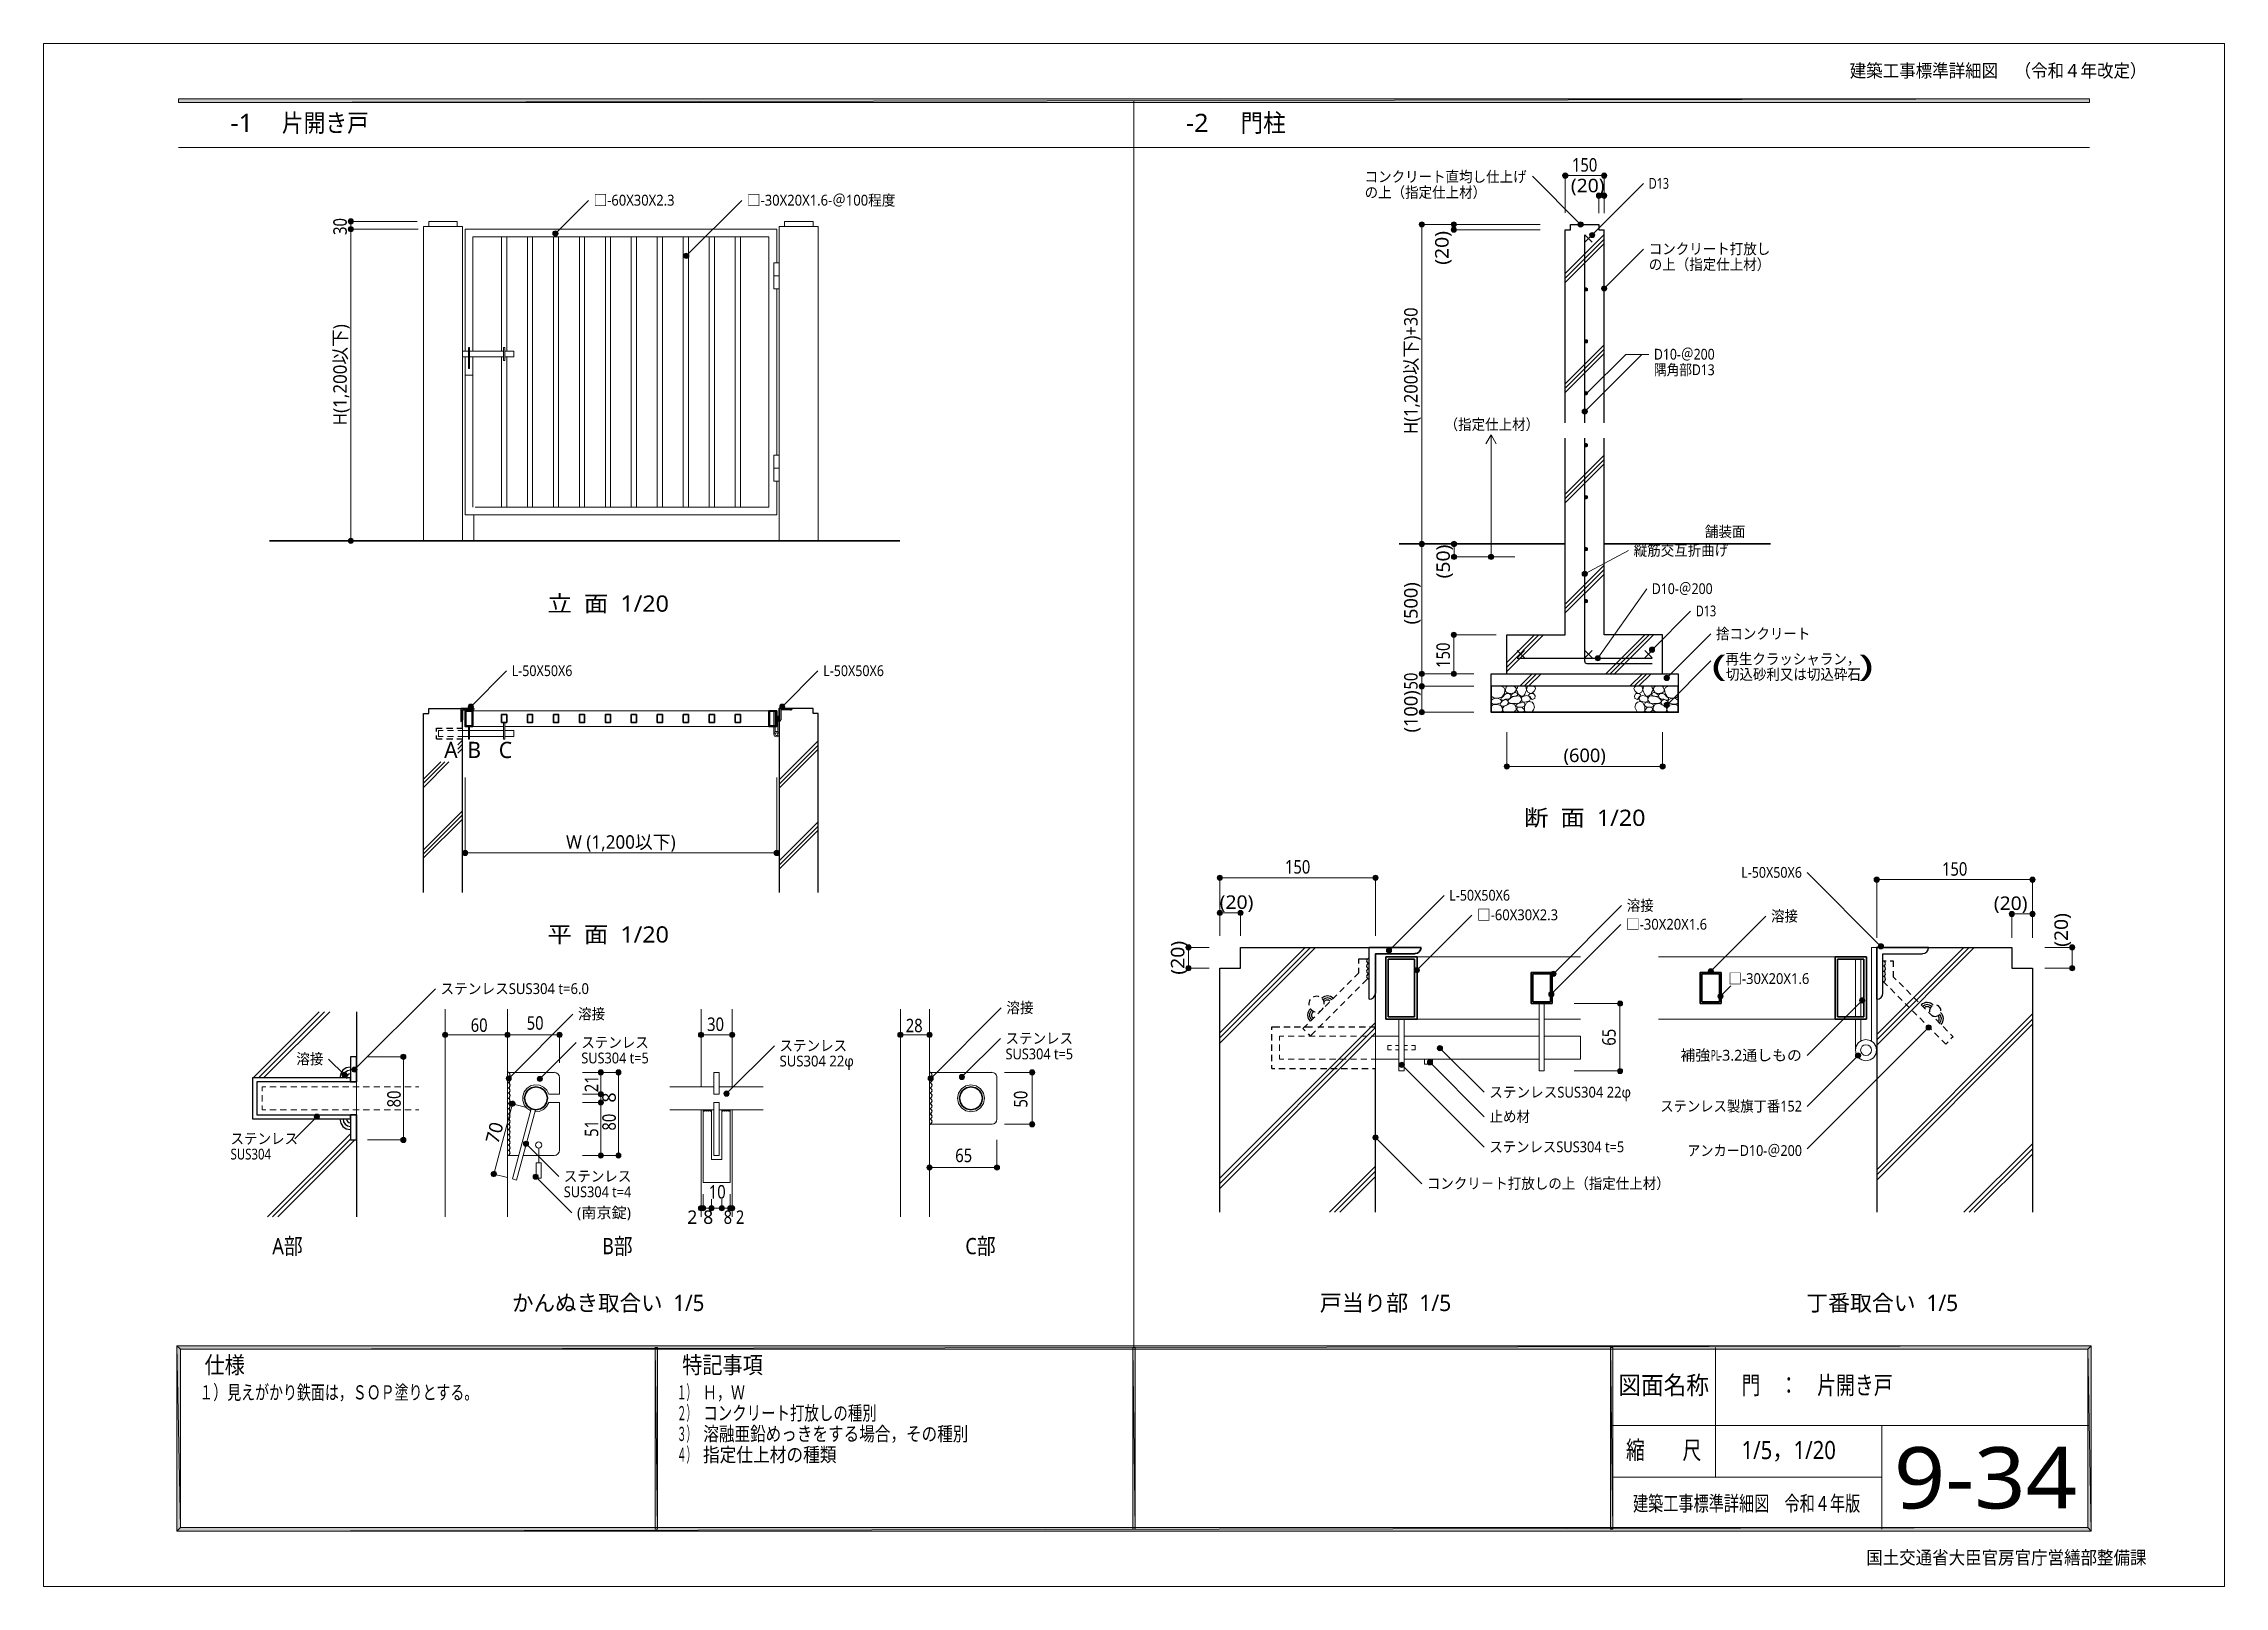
# Model space of a CAD drawing. Header units: millimetres. Extents: x 0 to 420, y 0 to 297.
import ezdxf
from ezdxf.enums import TextEntityAlignment as Align

# ---------------------------------------------------------------- set-up
doc = ezdxf.new("R2010")
doc.units = ezdxf.units.MM
doc.styles.add('kst32b', font='NotoSansJP-Variable.ttf')

msp = doc.modelspace()

# ---------------------------------------------------------------- texts
at = {"style": 'kst32b'}
for s, height, p, p2 in [('建築工事標準詳細図\u3000（令和４年改定）', 2.54, (348.01, 290.49), (405.16, 290.49)), ('-1', 3.491, (36.17, 279.97), (40.54, 279.97)), ('片開き戸', 3.491, (46.06, 279.97), (62.83, 279.97)), ('-2', 3.491, (220.18, 279.97), (224.54, 279.97)), ('門柱', 3.491, (230.67, 279.97), (239.4, 279.97)), ('150', 2.599, (294.51, 272.33), (299.39, 272.33)), ('の上（指定仕上材）', 2.079, (254.59, 267.31), (277.98, 267.31)), ('コンクリート直均し仕上げ', 2.0791, (254.59, 270.32), (285.78, 270.32)), ('(20)', 2.599, (294.3, 268.35), (300.8, 268.35)), ('D13', 2.079, (309.31, 269.03), (313.21, 269.03)), ('□-60X30X2.3', 2.0791, (106.11, 265.79), (121.7, 265.79)), ('□-30X20X1.6-＠100程度', 2.0791, (135.64, 265.79), (164.22, 265.79)), ('30', 2.599, (58.57, 260.14), (58.57, 263.39)), ('(20)', 2.599, (270.76, 254.4), (270.76, 260.9)), ('コンクリート打放し', 2.079, (309.31, 256.43), (332.7, 256.43)), ('の上（指定仕上材）', 2.079, (309.31, 253.43), (332.7, 253.43)), ('H(1,200以下)+30', 2.5989, (264.79, 221.83), (264.79, 246.19)), ('H(1,200以下)', 2.599, (58.57, 223.48), (58.57, 242.97)), ('隅角部D13', 2.079, (310.3, 233.15), (322, 233.15)), ('D10-＠200', 2.079, (310.3, 236.14), (322, 236.14)), ('（指定仕上材）', 2.079, (270, 222.63), (288.19, 222.63)), ('舗装面', 2.079, (320.12, 202.01), (327.92, 202.01)), ('(50)', 2.599, (271, 194.03), (271, 200.53)), ('縦筋交互折曲げ', 2.079, (306.41, 198.4), (324.6, 198.4)), ('D10-＠200', 2.079, (309.9, 191.01), (321.6, 191.01)), ('立  面  1/20', 3.119, (97.22, 187.62), (120.61, 187.62)), ('(500)', 2.599, (264.79, 185.17), (264.79, 193.29)), ('D13', 2.079, (318.39, 186.73), (322.29, 186.73)), ('150', 2.599, (271, 176.81), (271, 181.68)), ('捨コンクリート', 2.079, (322.24, 182.35), (340.43, 182.35)), ('L-50X50X6', 2.079, (90.34, 175.22), (102.03, 175.22)), ('L-50X50X6', 2.079, (150.33, 175.22), (162.02, 175.22)), ('(          )', 4.1583, (321.39, 175.2), (352.58, 175.2)), ('再生クラッシャラン，', 2.079, (324.06, 177.48), (350.05, 177.48)), ('切込砂利又は切込砕石', 2.079, (324.17, 174.52), (350.16, 174.52)), ('50', 2.599, (264.79, 172.64), (264.79, 175.88)), ('(100)', 2.599, (264.79, 164.36), (264.79, 172.48)), ('(600)', 2.599, (292.9, 158.67), (301.03, 158.67)), ('断  面  1/20', 3.119, (285.28, 146.39), (308.67, 146.39)), ('W (1,200以下)', 2.5989, (100.8, 141.99), (121.91, 141.99)), ('150', 2.599, (239.25, 137.2), (244.12, 137.2)), ('150', 2.599, (365.78, 136.8), (370.65, 136.8)), ('L-50X50X6', 2.079, (327.11, 136.4), (338.8, 136.4)), ('(20)', 2.599, (226.67, 130.41), (233.17, 130.41)), ('L-50X50X6', 2.079, (270.89, 132), (282.59, 132)), ('□-60X30X2.3', 2.0791, (276.25, 128.23), (291.84, 128.23)), ('溶接', 2.079, (305.08, 130.03), (310.27, 130.03)), ('溶接', 2.079, (332.85, 127.99), (338.04, 127.99)), ('(20)', 2.599, (375.75, 130.2), (382.25, 130.2)), ('平  面  1/20', 3.119, (97.22, 123.93), (120.61, 123.93)), ('□-30X20X1.6', 2.0791, (304.95, 126.41), (320.54, 126.41)), ('(20)', 2.599, (390.02, 123.11), (390.02, 129.6)), ('(20)', 2.599, (219.88, 117.75), (219.88, 124.25)), ('□-30X20X1.6', 2.0791, (324.63, 115.95), (340.23, 115.95)), ('ステンレスSUS304 t=6.0', 2.0791, (76.62, 114.02), (105.21, 114.02)), ('60', 2.599, (82.44, 106.74), (85.69, 106.74)), ('50', 2.599, (93.22, 107.15), (96.47, 107.15)), ('溶接', 2.079, (103.12, 109.16), (108.32, 109.16)), ('30', 2.599, (127.97, 106.91), (131.22, 106.91)), ('28', 2.599, (166.22, 106.66), (169.47, 106.66)), ('溶接', 2.079, (185.61, 110.36), (190.81, 110.36)), ('ステンレス', 2.079, (103.74, 103.67), (116.73, 103.67)), ('ステンレス', 2.079, (141.92, 103.06), (154.92, 103.06)), ('ステンレス', 2.079, (185.44, 104.46), (198.44, 104.46)), ('65', 2.599, (302.94, 104.08), (302.94, 107.33)), ('溶接', 2.079, (48.87, 100.5), (54.07, 100.5)), ('SUS304 t=5', 2.079, (103.74, 100.67), (116.73, 100.67)), ('SUS304 22φ', 2.079, (141.92, 100.08), (156.22, 100.08)), ('SUS304 t=5', 2.079, (185.44, 101.45), (198.44, 101.45)), ('補強  -3.2通しもの', 2.0791, (315.4, 101.2), (338.79, 101.2)), ('PL', 2.079, (321.25, 101.2), (323.03, 101.2)), ('21', 2.599, (107, 95.12), (107, 98.37)), ('80', 2.599, (68.96, 92.2), (68.96, 95.45)), ('50', 2.599, (189.65, 92.16), (189.65, 95.41)), ('ステンレスSUS304 22φ', 2.0791, (278.6, 94.09), (305.88, 94.09)), ('ステンレス製旗丁番152', 2.0791, (311.53, 91.4), (338.82, 91.4)), ('70', 2.599, (87.74, 85.05), (88.79, 88.95)), ('51', 2.599, (107, 86.53), (107, 89.78)), ('80', 2.599, (110.38, 87.74), (110.38, 90.98)), ('止め材', 2.079, (278.64, 89.41), (286.43, 89.41)), ('SUS304', 2.079, (36.19, 82.17), (43.99, 82.17)), ('ステンレス', 2.079, (36.19, 85.15), (49.19, 85.15)), ('65', 2.599, (175.75, 81.66), (179, 81.66)), ('ステンレスSUS304 t=5', 2.0791, (278.6, 83.57), (304.58, 83.57)), ('アンカーD10-＠200', 2.0791, (316.72, 82.85), (338.81, 82.85)), ('ステンレス', 2.079, (100.37, 77.91), (113.37, 77.91)), ('SUS304 t=4', 2.079, (100.37, 74.91), (113.37, 74.91)), ('10', 2.599, (128.29, 74.65), (131.54, 74.65)), ('コンクリ－ト打放しの上（指定仕上材）', 2.0791, (266.57, 76.52), (313.35, 76.52)), ('(南京錠)', 2.079, (102.91, 70.89), (113.31, 70.89)), ('8 2', 2.599, (131.15, 69.77), (135.12, 69.77)), ('A部', 3.119, (44.24, 63.94), (50.09, 63.94)), ('B部', 3.119, (107.76, 63.94), (113.61, 63.94)), ('C部', 3.119, (177.69, 63.94), (183.54, 63.94)), ('かんぬき取合い  1/5', 3.1187, (90.4, 53), (127.44, 53)), ('戸当り部  1/5', 3.119, (245.94, 53), (271.27, 53)), ('丁番取合い  1/5', 3.119, (339.64, 53), (368.88, 53)), ('仕様', 3.273, (31.18, 40.98), (38.94, 40.98)), ('特記事項', 3.273, (123.17, 40.98), (138.69, 40.98)), ('１）見えがかり鉄面は，ＳＯＰ塗りとする。', 2.7278, (30.18, 35.98), (83.9, 35.98)), ('１）', 2.728, (122.17, 35.98), (125.8, 35.98)), ('Ｈ，Ｗ', 2.728, (127.17, 35.98), (135.25, 35.98)), ('図面名称', 3.491, (303.45, 36.98), (320.9, 36.98)), ('門\u3000：\u3000片開き戸', 3.491, (327.17, 36.98), (356.29, 36.98)), ('２）', 2.728, (122.17, 31.98), (125.8, 31.98)), ('コンクリート打放しの種別', 2.7278, (127.23, 32), (160.63, 32)), ('３）', 2.728, (122.17, 27.98), (125.8, 27.98)), ('溶融亜鉛めっきをする場合，その種別', 2.7278, (127.23, 28), (178.27, 28)), ('４）', 2.728, (122.17, 23.98), (125.8, 23.98)), ('指定仕上材の種類', 2.728, (127.17, 23.98), (152.87, 23.98)), ('縮\u3000\u3000尺', 3.491, (304.91, 24.49), (319.43, 24.49)), ('1/5，1/20', 3.491, (327.17, 24.49), (345.34, 24.49)), ('9-34', 11.831, (356.51, 14.99), (391.8, 14.99)), ('建築工事標準詳細図\u3000令和４年版', 2.919, (306.26, 14.5), (350.04, 14.5)), ('国土交通省大臣官房官庁営繕部整備課', 2.54, (351.18, 4.27), (405.16, 4.27))]:
    msp.add_text(s, height=height, dxfattribs=at).set_placement(p, p2, align=Align.FIT)
for s, height, p in [('A', 3.12, (77.32, 159.45)), ('B', 3.12, (81.79, 159.45)), ('C', 3.12, (87.84, 159.45)), ('2', 2.6, (124.14, 69.77)), ('8', 2.6, (127.21, 69.77))]:
    msp.add_text(s, height=height, dxfattribs=at).set_placement(p)
msp.add_text('8', height=2.6, rotation=90, dxfattribs=at).set_placement((110.38, 93.13))

# ---------------------------------------------------------------- hatches: boundary and pattern name
h = msp.add_hatch(color=7)
h.paths.add_polyline_path([(394.17, 285.62), (394.17, 286.32), (26.18, 285.62), (394.17, 285.62)])
h.paths.add_polyline_path([(394.17, 286.32), (26.18, 285.62), (26.18, 286.32), (394.17, 286.32)])
h = msp.add_hatch(color=7)
h.paths.add_polyline_path([(292.76, 271.76), (292.71, 271.57), (293.22, 271.57), (292.76, 271.76)])
h.paths.add_polyline_path([(292.71, 271.57), (293.22, 271.57), (292.76, 271.38), (292.71, 271.57)])
h.paths.add_polyline_path([(293.22, 271.57), (292.76, 271.38), (292.86, 271.21), (293.22, 271.57)])
h = msp.add_hatch(color=7)
h.paths.add_polyline_path([(293.22, 272.08), (293.03, 272.03), (293.22, 271.57), (293.22, 272.08)])
h.paths.add_polyline_path([(293.03, 272.03), (293.22, 271.57), (292.86, 271.93), (293.03, 272.03)])
h.paths.add_polyline_path([(293.22, 271.57), (292.86, 271.93), (292.76, 271.76), (293.22, 271.57)])
h = msp.add_hatch(color=7)
h.paths.add_polyline_path([(292.86, 271.21), (293.03, 271.1), (293.22, 271.57), (292.86, 271.21)])
h.paths.add_polyline_path([(293.03, 271.1), (293.22, 271.57), (293.22, 271.08), (293.03, 271.1)])
h.paths.add_polyline_path([(293.22, 271.57), (293.22, 271.08), (293.41, 271.1), (293.22, 271.57)])
for points in [[(293.41, 272.03), (293.22, 272.08), (293.22, 271.57), (293.41, 272.03)], [(300.91, 272.03), (300.71, 272.08), (300.71, 271.57), (300.91, 272.03)], [(299.91, 268.18), (299.72, 268.22), (299.72, 267.72), (299.91, 268.18)], [(300.91, 268.18), (300.71, 268.22), (300.71, 267.72), (300.91, 268.18)], [(59.54, 263.23), (59.35, 263.25), (59.35, 262.76), (59.54, 263.23)], [(59.54, 261.73), (59.35, 261.77), (59.35, 261.26), (59.54, 261.73)], [(98.28, 260.24), (98.4, 260.07), (98.74, 260.43), (98.28, 260.24)], [(265.77, 262.61), (265.58, 262.66), (265.58, 262.15), (265.77, 262.61)], [(271.95, 262.61), (271.76, 262.66), (271.76, 262.15), (271.95, 262.61)], [(271.95, 261.62), (271.76, 261.66), (271.76, 261.15), (271.95, 261.62)], [(295.99, 262.61), (295.83, 262.51), (296.19, 262.15), (295.99, 262.61)], [(297.96, 259.95), (298.07, 259.78), (298.41, 260.14), (297.96, 259.95)], [(123.49, 255.93), (123.59, 255.78), (123.95, 256.12), (123.49, 255.93)], [(300.91, 250.3), (300.71, 250.34), (300.71, 249.85), (300.91, 250.3)], [(297.16, 226.61), (296.97, 226.65), (296.97, 226.14), (297.16, 226.61)], [(59.16, 200.81), (59.35, 200.77), (59.35, 201.25), (59.16, 200.81)], [(265.77, 201.13), (265.58, 201.17), (265.58, 200.66), (265.77, 201.13)], [(271.99, 201.13), (271.8, 201.17), (271.8, 200.66), (271.99, 201.13)], [(271.99, 198.63), (271.8, 198.67), (271.8, 198.16), (271.99, 198.63)], [(279.12, 198.63), (278.93, 198.67), (278.93, 198.16), (279.12, 198.63)], [(296.5, 194.71), (296.61, 194.54), (296.97, 194.9), (296.5, 194.71)], [(271.95, 183.62), (271.76, 183.66), (271.76, 183.16), (271.95, 183.62)], [(299.66, 179.11), (299.47, 179.15), (299.47, 178.67), (299.66, 179.11)], [(309.48, 180.11), (309.58, 179.94), (309.94, 180.3), (309.48, 180.11)], [(265.77, 176.13), (265.58, 176.17), (265.58, 175.66), (265.77, 176.13)], [(265.77, 173.71), (265.58, 173.76), (265.58, 173.27), (265.77, 173.71)], [(271.95, 176.13), (271.76, 176.17), (271.76, 175.66), (271.95, 176.13)], [(312.29, 174.67), (312.4, 174.5), (312.76, 174.86), (312.29, 174.67)], [(82, 169.14), (82.11, 168.99), (82.47, 169.33), (82, 169.14)], [(141.99, 169.14), (142.09, 168.99), (142.43, 169.33), (141.99, 169.14)], [(265.77, 168.72), (265.58, 168.76), (265.58, 168.25), (265.77, 168.72)], [(312.29, 169.46), (312.4, 169.31), (312.76, 169.65), (312.29, 169.46)], [(282.17, 158.28), (281.98, 158.33), (281.98, 157.82), (282.17, 158.28)], [(312.17, 158.28), (311.98, 158.33), (311.98, 157.82), (312.17, 158.28)], [(80.9, 141.37), (80.86, 141.18), (81.36, 141.18), (80.9, 141.37)], [(141.82, 140.99), (141.86, 141.18), (141.37, 141.18), (141.82, 140.99)], [(226.23, 136.59), (226.19, 136.4), (226.7, 136.4), (226.23, 136.59)], [(257.15, 136.21), (257.2, 136.4), (256.69, 136.4), (257.15, 136.21)], [(353.4, 136.5), (353.21, 136.52), (353.21, 136.04), (353.4, 136.5)], [(383.39, 136.5), (383.2, 136.52), (383.2, 136.04), (383.39, 136.5)], [(226.89, 130.09), (226.7, 130.13), (226.7, 129.62), (226.89, 130.09)], [(230.89, 130.09), (230.7, 130.13), (230.7, 129.62), (230.89, 130.09)], [(379.39, 129.9), (379.2, 129.94), (379.2, 129.43), (379.39, 129.9)], [(383.39, 129.9), (383.2, 129.94), (383.2, 129.43), (383.39, 129.9)], [(220.85, 123.47), (220.64, 123.51), (220.64, 123), (220.85, 123.47)], [(258.83, 122.22), (258.93, 122.05), (259.29, 122.41), (258.83, 122.22)], [(354.2, 122.75), (354.37, 122.85), (354.01, 123.19), (354.2, 122.75)], [(391.03, 123.47), (390.84, 123.51), (390.84, 123), (391.03, 123.47)], [(220.85, 119.46), (220.64, 119.51), (220.64, 119), (220.85, 119.46)], [(264.18, 118.43), (264.29, 118.26), (264.65, 118.62), (264.18, 118.43)], [(290.49, 117.73), (290.6, 117.56), (290.96, 117.92), (290.49, 117.73)], [(320.78, 118.22), (320.89, 118.05), (321.25, 118.41), (320.78, 118.22)], [(391.03, 119.46), (390.84, 119.51), (390.84, 119), (391.03, 119.46)], [(290.07, 113.81), (290.19, 113.64), (290.53, 114), (290.07, 113.81)], [(322.64, 113.41), (322.77, 113.24), (323.11, 113.6), (322.64, 113.41)], [(303.97, 112.67), (303.76, 112.69), (303.76, 112.2), (303.97, 112.67)], [(350.88, 112.99), (350.75, 113.16), (350.41, 112.8), (350.88, 112.99)], [(77.07, 106.36), (77.03, 106.17), (77.53, 106.17), (77.07, 106.36)], [(89.07, 106.36), (89.03, 106.17), (89.54, 106.17), (89.07, 106.36)], [(99.99, 105.98), (100.03, 106.17), (99.53, 106.17), (99.99, 105.98)], [(126.32, 106.36), (126.28, 106.17), (126.79, 106.17), (126.32, 106.36)], [(133.24, 105.98), (133.29, 106.17), (132.78, 106.17), (133.24, 105.98)], [(164.72, 106.36), (164.68, 106.17), (165.18, 106.17), (164.72, 106.36)], [(171.24, 105.98), (171.28, 106.17), (170.79, 106.17), (171.24, 105.98)], [(363.66, 107.78), (363.56, 107.95), (363.2, 107.59), (363.66, 107.78)], [(69.66, 102.4), (69.47, 102.45), (69.47, 101.94), (69.66, 102.4)], [(261.56, 100.86), (261.39, 100.75), (261.75, 100.39), (261.56, 100.86)], [(266.98, 101.35), (266.81, 101.24), (267.17, 100.88), (266.98, 101.35)], [(268.9, 104.06), (268.73, 103.95), (269.09, 103.59), (268.9, 104.06)], [(350.08, 102.38), (349.97, 102.55), (349.61, 102.19), (350.08, 102.38)], [(58.31, 97.98), (58.48, 98.11), (58.12, 98.45), (58.31, 97.98)], [(58.57, 98.04), (58.5, 98.02), (58.46, 97.98), (58.46, 97.9), (58.5, 97.85), (58.57, 97.83), (58.63, 97.85), (58.67, 97.9), (58.67, 97.98), (58.63, 98.02), (58.57, 98.04)], [(59.61, 99.27), (59.71, 99.12), (60.07, 99.48), (59.61, 99.27)], [(89.3, 97.58), (89.41, 97.43), (89.77, 97.77), (89.3, 97.58)], [(95.27, 97.49), (95.38, 97.32), (95.74, 97.68), (95.27, 97.49)], [(107.67, 99.4), (107.48, 99.44), (107.48, 98.93), (107.67, 99.4)], [(111.08, 99.4), (110.89, 99.44), (110.89, 98.93), (111.08, 99.4)], [(170.56, 97.58), (170.67, 97.43), (171.03, 97.77), (170.56, 97.58)], [(176.57, 97.87), (176.7, 97.71), (177.04, 98.07), (176.57, 97.87)], [(190.73, 99.4), (190.54, 99.44), (190.54, 98.93), (190.73, 99.4)], [(303.97, 99.65), (303.76, 99.69), (303.76, 99.21), (303.97, 99.65)], [(90.81, 93.3), (90.61, 93.39), (90.49, 92.9), (90.81, 93.3)], [(107.67, 95.21), (107.48, 95.25), (107.48, 94.74), (107.67, 95.21)], [(107.67, 93.6), (107.48, 93.64), (107.48, 93.13), (107.67, 93.6)], [(131.25, 94.66), (131.36, 94.49), (131.7, 94.85), (131.25, 94.66)], [(53.28, 90.59), (53.15, 90.76), (52.81, 90.4), (53.28, 90.59)], [(190.35, 88.48), (190.54, 88.43), (190.54, 88.94), (190.35, 88.48)], [(69.28, 85.47), (69.47, 85.45), (69.47, 85.94), (69.28, 85.47)], [(92.88, 85.66), (92.73, 85.56), (93.07, 85.22), (92.88, 85.66)], [(256.88, 86.87), (256.69, 86.89), (256.69, 86.4), (256.88, 86.87)], [(107.67, 83.4), (107.48, 83.44), (107.48, 82.93), (107.67, 83.4)], [(111.08, 83.4), (110.89, 83.44), (110.89, 82.93), (111.08, 83.4)], [(170.33, 80.84), (170.29, 80.64), (170.79, 80.64), (170.33, 80.84)], [(184.26, 80.45), (184.28, 80.64), (183.79, 80.64), (184.26, 80.45)], [(86.57, 78.99), (86.74, 78.89), (86.87, 79.37), (86.57, 78.99)], [(94.74, 79.31), (94.59, 79.21), (94.95, 78.85), (94.74, 79.31)], [(126.98, 73.26), (126.79, 73.3), (126.79, 72.79), (126.98, 73.26)], [(127.38, 73.26), (127.19, 73.3), (127.19, 72.79), (127.38, 73.26)], [(128.99, 73.26), (128.78, 73.3), (128.78, 72.79), (128.99, 73.26)], [(130.98, 73.26), (130.79, 73.3), (130.79, 72.79), (130.98, 73.26)], [(132.59, 73.26), (132.4, 73.3), (132.4, 72.79), (132.59, 73.26)], [(132.97, 73.26), (132.78, 73.3), (132.78, 72.79), (132.97, 73.26)]]:
    msp.add_hatch(color=7).paths.add_polyline_path(points)
h = msp.add_hatch(color=7)
h.paths.add_polyline_path([(293.73, 271.57), (293.69, 271.76), (293.22, 271.57), (293.73, 271.57)])
h.paths.add_polyline_path([(293.69, 271.76), (293.22, 271.57), (293.58, 271.93), (293.69, 271.76)])
h.paths.add_polyline_path([(293.22, 271.57), (293.58, 271.93), (293.41, 272.03), (293.22, 271.57)])
h = msp.add_hatch(color=7)
h.paths.add_polyline_path([(293.41, 271.1), (293.58, 271.21), (293.22, 271.57), (293.41, 271.1)])
h.paths.add_polyline_path([(293.58, 271.21), (293.22, 271.57), (293.69, 271.38), (293.58, 271.21)])
h.paths.add_polyline_path([(293.22, 271.57), (293.69, 271.38), (293.73, 271.57), (293.22, 271.57)])
h = msp.add_hatch(color=7)
h.paths.add_polyline_path([(300.27, 271.76), (300.23, 271.57), (300.71, 271.57), (300.27, 271.76)])
h.paths.add_polyline_path([(300.23, 271.57), (300.71, 271.57), (300.27, 271.38), (300.23, 271.57)])
h.paths.add_polyline_path([(300.71, 271.57), (300.27, 271.38), (300.38, 271.21), (300.71, 271.57)])
h = msp.add_hatch(color=7)
h.paths.add_polyline_path([(300.71, 272.08), (300.52, 272.03), (300.71, 271.57), (300.71, 272.08)])
h.paths.add_polyline_path([(300.52, 272.03), (300.71, 271.57), (300.38, 271.93), (300.52, 272.03)])
h.paths.add_polyline_path([(300.71, 271.57), (300.38, 271.93), (300.27, 271.76), (300.71, 271.57)])
h = msp.add_hatch(color=7)
h.paths.add_polyline_path([(300.38, 271.21), (300.52, 271.1), (300.71, 271.57), (300.38, 271.21)])
h.paths.add_polyline_path([(300.52, 271.1), (300.71, 271.57), (300.71, 271.08), (300.52, 271.1)])
h.paths.add_polyline_path([(300.71, 271.57), (300.71, 271.08), (300.91, 271.1), (300.71, 271.57)])
h = msp.add_hatch(color=7)
h.paths.add_polyline_path([(301.22, 271.57), (301.18, 271.76), (300.71, 271.57), (301.22, 271.57)])
h.paths.add_polyline_path([(301.18, 271.76), (300.71, 271.57), (301.07, 271.93), (301.18, 271.76)])
h.paths.add_polyline_path([(300.71, 271.57), (301.07, 271.93), (300.91, 272.03), (300.71, 271.57)])
h = msp.add_hatch(color=7)
h.paths.add_polyline_path([(300.91, 271.1), (301.07, 271.21), (300.71, 271.57), (300.91, 271.1)])
h.paths.add_polyline_path([(301.07, 271.21), (300.71, 271.57), (301.18, 271.38), (301.07, 271.21)])
h.paths.add_polyline_path([(300.71, 271.57), (301.18, 271.38), (301.22, 271.57), (300.71, 271.57)])
h = msp.add_hatch(color=7)
h.paths.add_polyline_path([(299.25, 267.91), (299.21, 267.72), (299.72, 267.72), (299.25, 267.91)])
h.paths.add_polyline_path([(299.21, 267.72), (299.72, 267.72), (299.25, 267.53), (299.21, 267.72)])
h.paths.add_polyline_path([(299.72, 267.72), (299.25, 267.53), (299.36, 267.36), (299.72, 267.72)])
h = msp.add_hatch(color=7)
h.paths.add_polyline_path([(299.72, 268.22), (299.53, 268.18), (299.72, 267.72), (299.72, 268.22)])
h.paths.add_polyline_path([(299.53, 268.18), (299.72, 267.72), (299.36, 268.08), (299.53, 268.18)])
h.paths.add_polyline_path([(299.72, 267.72), (299.36, 268.08), (299.25, 267.91), (299.72, 267.72)])
h = msp.add_hatch(color=7)
h.paths.add_polyline_path([(299.36, 267.36), (299.53, 267.25), (299.72, 267.72), (299.36, 267.36)])
h.paths.add_polyline_path([(299.53, 267.25), (299.72, 267.72), (299.72, 267.23), (299.53, 267.25)])
h.paths.add_polyline_path([(299.72, 267.72), (299.72, 267.23), (299.91, 267.25), (299.72, 267.72)])
h = msp.add_hatch(color=7)
h.paths.add_polyline_path([(300.23, 267.72), (300.19, 267.91), (299.72, 267.72), (300.23, 267.72)])
h.paths.add_polyline_path([(300.19, 267.91), (299.72, 267.72), (300.08, 268.08), (300.19, 267.91)])
h.paths.add_polyline_path([(299.72, 267.72), (300.08, 268.08), (299.91, 268.18), (299.72, 267.72)])
h = msp.add_hatch(color=7)
h.paths.add_polyline_path([(299.91, 267.25), (300.08, 267.36), (299.72, 267.72), (299.91, 267.25)])
h.paths.add_polyline_path([(300.08, 267.36), (299.72, 267.72), (300.19, 267.53), (300.08, 267.36)])
h.paths.add_polyline_path([(299.72, 267.72), (300.19, 267.53), (300.23, 267.72), (299.72, 267.72)])
h = msp.add_hatch(color=7)
h.paths.add_polyline_path([(300.27, 267.91), (300.23, 267.72), (300.71, 267.72), (300.27, 267.91)])
h.paths.add_polyline_path([(300.23, 267.72), (300.71, 267.72), (300.27, 267.53), (300.23, 267.72)])
h.paths.add_polyline_path([(300.71, 267.72), (300.27, 267.53), (300.38, 267.36), (300.71, 267.72)])
h = msp.add_hatch(color=7)
h.paths.add_polyline_path([(300.71, 268.22), (300.52, 268.18), (300.71, 267.72), (300.71, 268.22)])
h.paths.add_polyline_path([(300.52, 268.18), (300.71, 267.72), (300.38, 268.08), (300.52, 268.18)])
h.paths.add_polyline_path([(300.71, 267.72), (300.38, 268.08), (300.27, 267.91), (300.71, 267.72)])
h = msp.add_hatch(color=7)
h.paths.add_polyline_path([(300.38, 267.36), (300.52, 267.25), (300.71, 267.72), (300.38, 267.36)])
h.paths.add_polyline_path([(300.52, 267.25), (300.71, 267.72), (300.71, 267.23), (300.52, 267.25)])
h.paths.add_polyline_path([(300.71, 267.72), (300.71, 267.23), (300.91, 267.25), (300.71, 267.72)])
h = msp.add_hatch(color=7)
h.paths.add_polyline_path([(301.22, 267.72), (301.18, 267.91), (300.71, 267.72), (301.22, 267.72)])
h.paths.add_polyline_path([(301.18, 267.91), (300.71, 267.72), (301.07, 268.08), (301.18, 267.91)])
h.paths.add_polyline_path([(300.71, 267.72), (301.07, 268.08), (300.91, 268.18), (300.71, 267.72)])
h = msp.add_hatch(color=7)
h.paths.add_polyline_path([(300.91, 267.25), (301.07, 267.36), (300.71, 267.72), (300.91, 267.25)])
h.paths.add_polyline_path([(301.07, 267.36), (300.71, 267.72), (301.18, 267.53), (301.07, 267.36)])
h.paths.add_polyline_path([(300.71, 267.72), (301.18, 267.53), (301.22, 267.72), (300.71, 267.72)])
h = msp.add_hatch(color=7)
h.paths.add_polyline_path([(58.91, 262.95), (58.86, 262.76), (59.35, 262.76), (58.91, 262.95)])
h.paths.add_polyline_path([(58.86, 262.76), (59.35, 262.76), (58.91, 262.57), (58.86, 262.76)])
h.paths.add_polyline_path([(59.35, 262.76), (58.91, 262.57), (59.01, 262.4), (59.35, 262.76)])
h = msp.add_hatch(color=7)
h.paths.add_polyline_path([(58.91, 261.45), (58.86, 261.26), (59.35, 261.26), (58.91, 261.45)])
h.paths.add_polyline_path([(58.86, 261.26), (59.35, 261.26), (58.91, 261.07), (58.86, 261.26)])
h.paths.add_polyline_path([(59.35, 261.26), (58.91, 261.07), (59.01, 260.9), (59.35, 261.26)])
h = msp.add_hatch(color=7)
h.paths.add_polyline_path([(59.35, 263.25), (59.16, 263.23), (59.35, 262.76), (59.35, 263.25)])
h.paths.add_polyline_path([(59.16, 263.23), (59.35, 262.76), (59.01, 263.1), (59.16, 263.23)])
h.paths.add_polyline_path([(59.35, 262.76), (59.01, 263.1), (58.91, 262.95), (59.35, 262.76)])
h = msp.add_hatch(color=7)
h.paths.add_polyline_path([(59.35, 261.77), (59.16, 261.73), (59.35, 261.26), (59.35, 261.77)])
h.paths.add_polyline_path([(59.16, 261.73), (59.35, 261.26), (59.01, 261.62), (59.16, 261.73)])
h.paths.add_polyline_path([(59.35, 261.26), (59.01, 261.62), (58.91, 261.45), (59.35, 261.26)])
h = msp.add_hatch(color=7)
h.paths.add_polyline_path([(59.01, 262.4), (59.16, 262.3), (59.35, 262.76), (59.01, 262.4)])
h.paths.add_polyline_path([(59.16, 262.3), (59.35, 262.76), (59.35, 262.25), (59.16, 262.3)])
h.paths.add_polyline_path([(59.35, 262.76), (59.35, 262.25), (59.54, 262.3), (59.35, 262.76)])
h = msp.add_hatch(color=7)
h.paths.add_polyline_path([(59.01, 260.9), (59.16, 260.79), (59.35, 261.26), (59.01, 260.9)])
h.paths.add_polyline_path([(59.16, 260.79), (59.35, 261.26), (59.35, 260.75), (59.16, 260.79)])
h.paths.add_polyline_path([(59.35, 261.26), (59.35, 260.75), (59.54, 260.79), (59.35, 261.26)])
h = msp.add_hatch(color=7)
h.paths.add_polyline_path([(59.86, 262.76), (59.82, 262.95), (59.35, 262.76), (59.86, 262.76)])
h.paths.add_polyline_path([(59.82, 262.95), (59.35, 262.76), (59.71, 263.1), (59.82, 262.95)])
h.paths.add_polyline_path([(59.35, 262.76), (59.71, 263.1), (59.54, 263.23), (59.35, 262.76)])
h = msp.add_hatch(color=7)
h.paths.add_polyline_path([(59.54, 262.3), (59.71, 262.4), (59.35, 262.76), (59.54, 262.3)])
h.paths.add_polyline_path([(59.71, 262.4), (59.35, 262.76), (59.82, 262.57), (59.71, 262.4)])
h.paths.add_polyline_path([(59.35, 262.76), (59.82, 262.57), (59.86, 262.76), (59.35, 262.76)])
h = msp.add_hatch(color=7)
h.paths.add_polyline_path([(59.86, 261.26), (59.82, 261.45), (59.35, 261.26), (59.86, 261.26)])
h.paths.add_polyline_path([(59.82, 261.45), (59.35, 261.26), (59.71, 261.62), (59.82, 261.45)])
h.paths.add_polyline_path([(59.35, 261.26), (59.71, 261.62), (59.54, 261.73), (59.35, 261.26)])
h = msp.add_hatch(color=7)
h.paths.add_polyline_path([(59.54, 260.79), (59.71, 260.9), (59.35, 261.26), (59.54, 260.79)])
h.paths.add_polyline_path([(59.71, 260.9), (59.35, 261.26), (59.82, 261.07), (59.71, 260.9)])
h.paths.add_polyline_path([(59.35, 261.26), (59.82, 261.07), (59.86, 261.26), (59.35, 261.26)])
h = msp.add_hatch(color=7)
h.paths.add_polyline_path([(98.4, 260.79), (98.28, 260.63), (98.74, 260.43), (98.4, 260.79)])
h.paths.add_polyline_path([(98.28, 260.63), (98.74, 260.43), (98.26, 260.43), (98.28, 260.63)])
h.paths.add_polyline_path([(98.74, 260.43), (98.26, 260.43), (98.28, 260.24), (98.74, 260.43)])
h = msp.add_hatch(color=7)
h.paths.add_polyline_path([(98.93, 260.9), (98.74, 260.92), (98.74, 260.43), (98.93, 260.9)])
h.paths.add_polyline_path([(98.74, 260.92), (98.74, 260.43), (98.55, 260.9), (98.74, 260.92)])
h.paths.add_polyline_path([(98.74, 260.43), (98.55, 260.9), (98.4, 260.79), (98.74, 260.43)])
h = msp.add_hatch(color=7)
h.paths.add_polyline_path([(98.4, 260.07), (98.55, 259.97), (98.74, 260.43), (98.4, 260.07)])
h.paths.add_polyline_path([(98.55, 259.97), (98.74, 260.43), (98.74, 259.93), (98.55, 259.97)])
h.paths.add_polyline_path([(98.74, 260.43), (98.74, 259.93), (98.93, 259.97), (98.74, 260.43)])
h = msp.add_hatch(color=7)
h.paths.add_polyline_path([(99.25, 260.43), (99.21, 260.63), (98.74, 260.43), (99.25, 260.43)])
h.paths.add_polyline_path([(99.21, 260.63), (98.74, 260.43), (99.1, 260.79), (99.21, 260.63)])
h.paths.add_polyline_path([(98.74, 260.43), (99.1, 260.79), (98.93, 260.9), (98.74, 260.43)])
h = msp.add_hatch(color=7)
h.paths.add_polyline_path([(98.93, 259.97), (99.1, 260.07), (98.74, 260.43), (98.93, 259.97)])
h.paths.add_polyline_path([(99.1, 260.07), (98.74, 260.43), (99.21, 260.24), (99.1, 260.07)])
h.paths.add_polyline_path([(98.74, 260.43), (99.21, 260.24), (99.25, 260.43), (98.74, 260.43)])
h = msp.add_hatch(color=7)
h.paths.add_polyline_path([(265.13, 262.34), (265.09, 262.15), (265.58, 262.15), (265.13, 262.34)])
h.paths.add_polyline_path([(265.09, 262.15), (265.58, 262.15), (265.13, 261.96), (265.09, 262.15)])
h.paths.add_polyline_path([(265.58, 262.15), (265.13, 261.96), (265.24, 261.81), (265.58, 262.15)])
h = msp.add_hatch(color=7)
h.paths.add_polyline_path([(265.58, 262.66), (265.39, 262.61), (265.58, 262.15), (265.58, 262.66)])
h.paths.add_polyline_path([(265.39, 262.61), (265.58, 262.15), (265.24, 262.51), (265.39, 262.61)])
h.paths.add_polyline_path([(265.58, 262.15), (265.24, 262.51), (265.13, 262.34), (265.58, 262.15)])
h = msp.add_hatch(color=7)
h.paths.add_polyline_path([(265.24, 261.81), (265.39, 261.7), (265.58, 262.15), (265.24, 261.81)])
h.paths.add_polyline_path([(265.39, 261.7), (265.58, 262.15), (265.58, 261.66), (265.39, 261.7)])
h.paths.add_polyline_path([(265.58, 262.15), (265.58, 261.66), (265.77, 261.7), (265.58, 262.15)])
h = msp.add_hatch(color=7)
h.paths.add_polyline_path([(266.09, 262.15), (266.04, 262.34), (265.58, 262.15), (266.09, 262.15)])
h.paths.add_polyline_path([(266.04, 262.34), (265.58, 262.15), (265.94, 262.51), (266.04, 262.34)])
h.paths.add_polyline_path([(265.58, 262.15), (265.94, 262.51), (265.77, 262.61), (265.58, 262.15)])
h = msp.add_hatch(color=7)
h.paths.add_polyline_path([(265.77, 261.7), (265.94, 261.81), (265.58, 262.15), (265.77, 261.7)])
h.paths.add_polyline_path([(265.94, 261.81), (265.58, 262.15), (266.04, 261.96), (265.94, 261.81)])
h.paths.add_polyline_path([(265.58, 262.15), (266.04, 261.96), (266.09, 262.15), (265.58, 262.15)])
h = msp.add_hatch(color=7)
h.paths.add_polyline_path([(271.29, 262.34), (271.25, 262.15), (271.76, 262.15), (271.29, 262.34)])
h.paths.add_polyline_path([(271.25, 262.15), (271.76, 262.15), (271.29, 261.96), (271.25, 262.15)])
h.paths.add_polyline_path([(271.76, 262.15), (271.29, 261.96), (271.4, 261.81), (271.76, 262.15)])
h = msp.add_hatch(color=7)
h.paths.add_polyline_path([(271.29, 261.34), (271.25, 261.15), (271.76, 261.15), (271.29, 261.34)])
h.paths.add_polyline_path([(271.25, 261.15), (271.76, 261.15), (271.29, 260.96), (271.25, 261.15)])
h.paths.add_polyline_path([(271.76, 261.15), (271.29, 260.96), (271.4, 260.79), (271.76, 261.15)])
h = msp.add_hatch(color=7)
h.paths.add_polyline_path([(271.76, 262.66), (271.57, 262.61), (271.76, 262.15), (271.76, 262.66)])
h.paths.add_polyline_path([(271.57, 262.61), (271.76, 262.15), (271.4, 262.51), (271.57, 262.61)])
h.paths.add_polyline_path([(271.76, 262.15), (271.4, 262.51), (271.29, 262.34), (271.76, 262.15)])
h = msp.add_hatch(color=7)
h.paths.add_polyline_path([(271.76, 261.66), (271.57, 261.62), (271.76, 261.15), (271.76, 261.66)])
h.paths.add_polyline_path([(271.57, 261.62), (271.76, 261.15), (271.4, 261.51), (271.57, 261.62)])
h.paths.add_polyline_path([(271.76, 261.15), (271.4, 261.51), (271.29, 261.34), (271.76, 261.15)])
h = msp.add_hatch(color=7)
h.paths.add_polyline_path([(271.4, 261.81), (271.57, 261.7), (271.76, 262.15), (271.4, 261.81)])
h.paths.add_polyline_path([(271.57, 261.7), (271.76, 262.15), (271.76, 261.66), (271.57, 261.7)])
h.paths.add_polyline_path([(271.76, 262.15), (271.76, 261.66), (271.95, 261.7), (271.76, 262.15)])
h = msp.add_hatch(color=7)
h.paths.add_polyline_path([(271.4, 260.79), (271.57, 260.69), (271.76, 261.15), (271.4, 260.79)])
h.paths.add_polyline_path([(271.57, 260.69), (271.76, 261.15), (271.76, 260.67), (271.57, 260.69)])
h.paths.add_polyline_path([(271.76, 261.15), (271.76, 260.67), (271.95, 260.69), (271.76, 261.15)])
h = msp.add_hatch(color=7)
h.paths.add_polyline_path([(272.25, 262.15), (272.22, 262.34), (271.76, 262.15), (272.25, 262.15)])
h.paths.add_polyline_path([(272.22, 262.34), (271.76, 262.15), (272.12, 262.51), (272.22, 262.34)])
h.paths.add_polyline_path([(271.76, 262.15), (272.12, 262.51), (271.95, 262.61), (271.76, 262.15)])
h = msp.add_hatch(color=7)
h.paths.add_polyline_path([(271.95, 261.7), (272.12, 261.81), (271.76, 262.15), (271.95, 261.7)])
h.paths.add_polyline_path([(272.12, 261.81), (271.76, 262.15), (272.22, 261.96), (272.12, 261.81)])
h.paths.add_polyline_path([(271.76, 262.15), (272.22, 261.96), (272.25, 262.15), (271.76, 262.15)])
h = msp.add_hatch(color=7)
h.paths.add_polyline_path([(272.25, 261.15), (272.22, 261.34), (271.76, 261.15), (272.25, 261.15)])
h.paths.add_polyline_path([(272.22, 261.34), (271.76, 261.15), (272.12, 261.51), (272.22, 261.34)])
h.paths.add_polyline_path([(271.76, 261.15), (272.12, 261.51), (271.95, 261.62), (271.76, 261.15)])
h = msp.add_hatch(color=7)
h.paths.add_polyline_path([(271.95, 260.69), (272.12, 260.79), (271.76, 261.15), (271.95, 260.69)])
h.paths.add_polyline_path([(272.12, 260.79), (271.76, 261.15), (272.22, 260.96), (272.12, 260.79)])
h.paths.add_polyline_path([(271.76, 261.15), (272.22, 260.96), (272.25, 261.15), (271.76, 261.15)])
h = msp.add_hatch(color=7)
h.paths.add_polyline_path([(295.83, 262.51), (295.72, 262.34), (296.19, 262.15), (295.83, 262.51)])
h.paths.add_polyline_path([(295.72, 262.34), (296.19, 262.15), (295.68, 262.15), (295.72, 262.34)])
h.paths.add_polyline_path([(296.19, 262.15), (295.68, 262.15), (295.72, 261.96), (296.19, 262.15)])
h = msp.add_hatch(color=7)
h.paths.add_polyline_path([(295.72, 261.96), (295.83, 261.81), (296.19, 262.15), (295.72, 261.96)])
h.paths.add_polyline_path([(295.83, 261.81), (296.19, 262.15), (295.99, 261.7), (295.83, 261.81)])
h.paths.add_polyline_path([(296.19, 262.15), (295.99, 261.7), (296.19, 261.66), (296.19, 262.15)])
h = msp.add_hatch(color=7)
h.paths.add_polyline_path([(296.52, 262.51), (296.38, 262.61), (296.19, 262.15), (296.52, 262.51)])
h.paths.add_polyline_path([(296.38, 262.61), (296.19, 262.15), (296.19, 262.66), (296.38, 262.61)])
h.paths.add_polyline_path([(296.19, 262.15), (296.19, 262.66), (295.99, 262.61), (296.19, 262.15)])
h = msp.add_hatch(color=7)
h.paths.add_polyline_path([(296.65, 261.96), (296.67, 262.15), (296.19, 262.15), (296.65, 261.96)])
h.paths.add_polyline_path([(296.67, 262.15), (296.19, 262.15), (296.65, 262.34), (296.67, 262.15)])
h.paths.add_polyline_path([(296.19, 262.15), (296.65, 262.34), (296.52, 262.51), (296.19, 262.15)])
h = msp.add_hatch(color=7)
h.paths.add_polyline_path([(296.19, 261.66), (296.38, 261.7), (296.19, 262.15), (296.19, 261.66)])
h.paths.add_polyline_path([(296.38, 261.7), (296.19, 262.15), (296.52, 261.81), (296.38, 261.7)])
h.paths.add_polyline_path([(296.19, 262.15), (296.52, 261.81), (296.65, 261.96), (296.19, 262.15)])
h = msp.add_hatch(color=7)
h.paths.add_polyline_path([(298.07, 260.48), (297.96, 260.33), (298.41, 260.14), (298.07, 260.48)])
h.paths.add_polyline_path([(297.96, 260.33), (298.41, 260.14), (297.92, 260.14), (297.96, 260.33)])
h.paths.add_polyline_path([(298.41, 260.14), (297.92, 260.14), (297.96, 259.95), (298.41, 260.14)])
h = msp.add_hatch(color=7)
h.paths.add_polyline_path([(298.6, 260.58), (298.41, 260.63), (298.41, 260.14), (298.6, 260.58)])
h.paths.add_polyline_path([(298.41, 260.63), (298.41, 260.14), (298.22, 260.58), (298.41, 260.63)])
h.paths.add_polyline_path([(298.41, 260.14), (298.22, 260.58), (298.07, 260.48), (298.41, 260.14)])
h = msp.add_hatch(color=7)
h.paths.add_polyline_path([(298.92, 260.14), (298.87, 260.33), (298.41, 260.14), (298.92, 260.14)])
h.paths.add_polyline_path([(298.87, 260.33), (298.41, 260.14), (298.77, 260.48), (298.87, 260.33)])
h.paths.add_polyline_path([(298.41, 260.14), (298.77, 260.48), (298.6, 260.58), (298.41, 260.14)])
h = msp.add_hatch(color=7)
h.paths.add_polyline_path([(123.59, 256.48), (123.49, 256.31), (123.95, 256.12), (123.59, 256.48)])
h.paths.add_polyline_path([(123.49, 256.31), (123.95, 256.12), (123.47, 256.12), (123.49, 256.31)])
h.paths.add_polyline_path([(123.95, 256.12), (123.47, 256.12), (123.49, 255.93), (123.95, 256.12)])
h = msp.add_hatch(color=7)
h.paths.add_polyline_path([(124.14, 256.58), (123.95, 256.62), (123.95, 256.12), (124.14, 256.58)])
h.paths.add_polyline_path([(123.95, 256.62), (123.95, 256.12), (123.76, 256.58), (123.95, 256.62)])
h.paths.add_polyline_path([(123.95, 256.12), (123.76, 256.58), (123.59, 256.48), (123.95, 256.12)])
h = msp.add_hatch(color=7)
h.paths.add_polyline_path([(124.46, 256.12), (124.42, 256.31), (123.95, 256.12), (124.46, 256.12)])
h.paths.add_polyline_path([(124.42, 256.31), (123.95, 256.12), (124.31, 256.48), (124.42, 256.31)])
h.paths.add_polyline_path([(123.95, 256.12), (124.31, 256.48), (124.14, 256.58), (123.95, 256.12)])
h = msp.add_hatch(color=7)
h.paths.add_polyline_path([(298.07, 259.78), (298.22, 259.67), (298.41, 260.14), (298.07, 259.78)])
h.paths.add_polyline_path([(298.22, 259.67), (298.41, 260.14), (298.41, 259.63), (298.22, 259.67)])
h.paths.add_polyline_path([(298.41, 260.14), (298.41, 259.63), (298.6, 259.67), (298.41, 260.14)])
h = msp.add_hatch(color=7)
h.paths.add_polyline_path([(298.6, 259.67), (298.77, 259.78), (298.41, 260.14), (298.6, 259.67)])
h.paths.add_polyline_path([(298.77, 259.78), (298.41, 260.14), (298.87, 259.95), (298.77, 259.78)])
h.paths.add_polyline_path([(298.41, 260.14), (298.87, 259.95), (298.92, 260.14), (298.41, 260.14)])
h = msp.add_hatch(color=7)
h.paths.add_polyline_path([(123.59, 255.78), (123.76, 255.65), (123.95, 256.12), (123.59, 255.78)])
h.paths.add_polyline_path([(123.76, 255.65), (123.95, 256.12), (123.95, 255.63), (123.76, 255.65)])
h.paths.add_polyline_path([(123.95, 256.12), (123.95, 255.63), (124.14, 255.65), (123.95, 256.12)])
h = msp.add_hatch(color=7)
h.paths.add_polyline_path([(124.14, 255.65), (124.31, 255.78), (123.95, 256.12), (124.14, 255.65)])
h.paths.add_polyline_path([(124.31, 255.78), (123.95, 256.12), (124.42, 255.93), (124.31, 255.78)])
h.paths.add_polyline_path([(123.95, 256.12), (124.42, 255.93), (124.46, 256.12), (123.95, 256.12)])
h = msp.add_hatch(color=7)
h.paths.add_polyline_path([(297.22, 249.96), (297.07, 249.91), (297.22, 249.66), (297.22, 249.96)])
h.paths.add_polyline_path([(297.07, 249.91), (297.22, 249.66), (296.97, 249.81), (297.07, 249.91)])
h.paths.add_polyline_path([(297.22, 249.66), (296.97, 249.81), (296.93, 249.66), (297.22, 249.66)])
h = msp.add_hatch(color=7)
h.paths.add_polyline_path([(296.93, 249.66), (296.97, 249.51), (297.22, 249.66), (296.93, 249.66)])
h.paths.add_polyline_path([(296.97, 249.51), (297.22, 249.66), (297.07, 249.41), (296.97, 249.51)])
h.paths.add_polyline_path([(297.22, 249.66), (297.07, 249.41), (297.22, 249.36), (297.22, 249.66)])
h = msp.add_hatch(color=7)
h.paths.add_polyline_path([(297.52, 249.66), (297.48, 249.81), (297.22, 249.66), (297.52, 249.66)])
h.paths.add_polyline_path([(297.48, 249.81), (297.22, 249.66), (297.37, 249.91), (297.48, 249.81)])
h.paths.add_polyline_path([(297.22, 249.66), (297.37, 249.91), (297.22, 249.96), (297.22, 249.66)])
h = msp.add_hatch(color=7)
h.paths.add_polyline_path([(297.22, 249.36), (297.37, 249.41), (297.22, 249.66), (297.22, 249.36)])
h.paths.add_polyline_path([(297.37, 249.41), (297.22, 249.66), (297.48, 249.51), (297.37, 249.41)])
h.paths.add_polyline_path([(297.22, 249.66), (297.48, 249.51), (297.52, 249.66), (297.22, 249.66)])
h = msp.add_hatch(color=7)
h.paths.add_polyline_path([(300.27, 250.04), (300.23, 249.85), (300.71, 249.85), (300.27, 250.04)])
h.paths.add_polyline_path([(300.23, 249.85), (300.71, 249.85), (300.27, 249.64), (300.23, 249.85)])
h.paths.add_polyline_path([(300.71, 249.85), (300.27, 249.64), (300.38, 249.49), (300.71, 249.85)])
h = msp.add_hatch(color=7)
h.paths.add_polyline_path([(300.71, 250.34), (300.52, 250.3), (300.71, 249.85), (300.71, 250.34)])
h.paths.add_polyline_path([(300.52, 250.3), (300.71, 249.85), (300.38, 250.19), (300.52, 250.3)])
h.paths.add_polyline_path([(300.71, 249.85), (300.38, 250.19), (300.27, 250.04), (300.71, 249.85)])
h = msp.add_hatch(color=7)
h.paths.add_polyline_path([(300.38, 249.49), (300.52, 249.39), (300.71, 249.85), (300.38, 249.49)])
h.paths.add_polyline_path([(300.52, 249.39), (300.71, 249.85), (300.71, 249.34), (300.52, 249.39)])
h.paths.add_polyline_path([(300.71, 249.85), (300.71, 249.34), (300.91, 249.39), (300.71, 249.85)])
h = msp.add_hatch(color=7)
h.paths.add_polyline_path([(301.22, 249.85), (301.18, 250.04), (300.71, 249.85), (301.22, 249.85)])
h.paths.add_polyline_path([(301.18, 250.04), (300.71, 249.85), (301.07, 250.19), (301.18, 250.04)])
h.paths.add_polyline_path([(300.71, 249.85), (301.07, 250.19), (300.91, 250.3), (300.71, 249.85)])
h = msp.add_hatch(color=7)
h.paths.add_polyline_path([(300.91, 249.39), (301.07, 249.49), (300.71, 249.85), (300.91, 249.39)])
h.paths.add_polyline_path([(301.07, 249.49), (300.71, 249.85), (301.18, 249.64), (301.07, 249.49)])
h.paths.add_polyline_path([(300.71, 249.85), (301.18, 249.64), (301.22, 249.85), (300.71, 249.85)])
h = msp.add_hatch(color=7)
h.paths.add_polyline_path([(297.22, 239.97), (297.07, 239.92), (297.22, 239.65), (297.22, 239.97)])
h.paths.add_polyline_path([(297.07, 239.92), (297.22, 239.65), (296.97, 239.82), (297.07, 239.92)])
h.paths.add_polyline_path([(297.22, 239.65), (296.97, 239.82), (296.93, 239.65), (297.22, 239.65)])
h = msp.add_hatch(color=7)
h.paths.add_polyline_path([(296.93, 239.65), (296.97, 239.5), (297.22, 239.65), (296.93, 239.65)])
h.paths.add_polyline_path([(296.97, 239.5), (297.22, 239.65), (297.07, 239.39), (296.97, 239.5)])
h.paths.add_polyline_path([(297.22, 239.65), (297.07, 239.39), (297.22, 239.35), (297.22, 239.65)])
h = msp.add_hatch(color=7)
h.paths.add_polyline_path([(297.52, 239.65), (297.48, 239.82), (297.22, 239.65), (297.52, 239.65)])
h.paths.add_polyline_path([(297.48, 239.82), (297.22, 239.65), (297.37, 239.92), (297.48, 239.82)])
h.paths.add_polyline_path([(297.22, 239.65), (297.37, 239.92), (297.22, 239.97), (297.22, 239.65)])
h = msp.add_hatch(color=7)
h.paths.add_polyline_path([(297.22, 239.35), (297.37, 239.39), (297.22, 239.65), (297.22, 239.35)])
h.paths.add_polyline_path([(297.37, 239.39), (297.22, 239.65), (297.48, 239.5), (297.37, 239.39)])
h.paths.add_polyline_path([(297.22, 239.65), (297.48, 239.5), (297.52, 239.65), (297.22, 239.65)])
h = msp.add_hatch(color=7)
h.paths.add_polyline_path([(297.22, 229.95), (297.07, 229.91), (297.22, 229.66), (297.22, 229.95)])
h.paths.add_polyline_path([(297.07, 229.91), (297.22, 229.66), (296.97, 229.81), (297.07, 229.91)])
h.paths.add_polyline_path([(297.22, 229.66), (296.97, 229.81), (296.93, 229.66), (297.22, 229.66)])
h = msp.add_hatch(color=7)
h.paths.add_polyline_path([(296.93, 229.66), (296.97, 229.51), (297.22, 229.66), (296.93, 229.66)])
h.paths.add_polyline_path([(296.97, 229.51), (297.22, 229.66), (297.07, 229.4), (296.97, 229.51)])
h.paths.add_polyline_path([(297.22, 229.66), (297.07, 229.4), (297.22, 229.36), (297.22, 229.66)])
h = msp.add_hatch(color=7)
h.paths.add_polyline_path([(297.52, 229.66), (297.48, 229.81), (297.22, 229.66), (297.52, 229.66)])
h.paths.add_polyline_path([(297.48, 229.81), (297.22, 229.66), (297.37, 229.91), (297.48, 229.81)])
h.paths.add_polyline_path([(297.22, 229.66), (297.37, 229.91), (297.22, 229.95), (297.22, 229.66)])
h = msp.add_hatch(color=7)
h.paths.add_polyline_path([(297.22, 229.36), (297.37, 229.4), (297.22, 229.66), (297.22, 229.36)])
h.paths.add_polyline_path([(297.37, 229.4), (297.22, 229.66), (297.48, 229.51), (297.37, 229.4)])
h.paths.add_polyline_path([(297.22, 229.66), (297.48, 229.51), (297.52, 229.66), (297.22, 229.66)])
h = msp.add_hatch(color=7)
h.paths.add_polyline_path([(296.5, 226.34), (296.48, 226.14), (296.97, 226.14), (296.5, 226.34)])
h.paths.add_polyline_path([(296.48, 226.14), (296.97, 226.14), (296.5, 225.95), (296.48, 226.14)])
h.paths.add_polyline_path([(296.97, 226.14), (296.5, 225.95), (296.61, 225.81), (296.97, 226.14)])
h = msp.add_hatch(color=7)
h.paths.add_polyline_path([(296.97, 226.65), (296.78, 226.61), (296.97, 226.14), (296.97, 226.65)])
h.paths.add_polyline_path([(296.78, 226.61), (296.97, 226.14), (296.61, 226.5), (296.78, 226.61)])
h.paths.add_polyline_path([(296.97, 226.14), (296.61, 226.5), (296.5, 226.34), (296.97, 226.14)])
h = msp.add_hatch(color=7)
h.paths.add_polyline_path([(296.61, 225.81), (296.78, 225.7), (296.97, 226.14), (296.61, 225.81)])
h.paths.add_polyline_path([(296.78, 225.7), (296.97, 226.14), (296.97, 225.66), (296.78, 225.7)])
h.paths.add_polyline_path([(296.97, 226.14), (296.97, 225.66), (297.16, 225.7), (296.97, 226.14)])
h = msp.add_hatch(color=7)
h.paths.add_polyline_path([(297.48, 226.14), (297.43, 226.34), (296.97, 226.14), (297.48, 226.14)])
h.paths.add_polyline_path([(297.43, 226.34), (296.97, 226.14), (297.33, 226.5), (297.43, 226.34)])
h.paths.add_polyline_path([(296.97, 226.14), (297.33, 226.5), (297.16, 226.61), (296.97, 226.14)])
h = msp.add_hatch(color=7)
h.paths.add_polyline_path([(297.16, 225.7), (297.33, 225.81), (296.97, 226.14), (297.16, 225.7)])
h.paths.add_polyline_path([(297.33, 225.81), (296.97, 226.14), (297.43, 225.95), (297.33, 225.81)])
h.paths.add_polyline_path([(296.97, 226.14), (297.43, 225.95), (297.48, 226.14), (296.97, 226.14)])
h = msp.add_hatch(color=7)
h.paths.add_polyline_path([(297.22, 219.96), (297.07, 219.92), (297.22, 219.67), (297.22, 219.96)])
h.paths.add_polyline_path([(297.07, 219.92), (297.22, 219.67), (296.97, 219.82), (297.07, 219.92)])
h.paths.add_polyline_path([(297.22, 219.67), (296.97, 219.82), (296.93, 219.67), (297.22, 219.67)])
h = msp.add_hatch(color=7)
h.paths.add_polyline_path([(296.93, 219.67), (296.97, 219.52), (297.22, 219.67), (296.93, 219.67)])
h.paths.add_polyline_path([(296.97, 219.52), (297.22, 219.67), (297.07, 219.39), (296.97, 219.52)])
h.paths.add_polyline_path([(297.22, 219.67), (297.07, 219.39), (297.22, 219.35), (297.22, 219.67)])
h = msp.add_hatch(color=7)
h.paths.add_polyline_path([(297.52, 219.67), (297.48, 219.82), (297.22, 219.67), (297.52, 219.67)])
h.paths.add_polyline_path([(297.48, 219.82), (297.22, 219.67), (297.37, 219.92), (297.48, 219.82)])
h.paths.add_polyline_path([(297.22, 219.67), (297.37, 219.92), (297.22, 219.96), (297.22, 219.67)])
h = msp.add_hatch(color=7)
h.paths.add_polyline_path([(297.22, 219.35), (297.37, 219.39), (297.22, 219.67), (297.22, 219.35)])
h.paths.add_polyline_path([(297.37, 219.39), (297.22, 219.67), (297.48, 219.52), (297.37, 219.39)])
h.paths.add_polyline_path([(297.22, 219.67), (297.48, 219.52), (297.52, 219.67), (297.22, 219.67)])
h = msp.add_hatch(color=7)
h.paths.add_polyline_path([(297.22, 209.95), (297.07, 209.91), (297.22, 209.66), (297.22, 209.95)])
h.paths.add_polyline_path([(297.07, 209.91), (297.22, 209.66), (296.97, 209.8), (297.07, 209.91)])
h.paths.add_polyline_path([(297.22, 209.66), (296.97, 209.8), (296.93, 209.66), (297.22, 209.66)])
h = msp.add_hatch(color=7)
h.paths.add_polyline_path([(296.93, 209.66), (296.97, 209.51), (297.22, 209.66), (296.93, 209.66)])
h.paths.add_polyline_path([(296.97, 209.51), (297.22, 209.66), (297.07, 209.4), (296.97, 209.51)])
h.paths.add_polyline_path([(297.22, 209.66), (297.07, 209.4), (297.22, 209.36), (297.22, 209.66)])
h = msp.add_hatch(color=7)
h.paths.add_polyline_path([(297.52, 209.66), (297.48, 209.8), (297.22, 209.66), (297.52, 209.66)])
h.paths.add_polyline_path([(297.48, 209.8), (297.22, 209.66), (297.37, 209.91), (297.48, 209.8)])
h.paths.add_polyline_path([(297.22, 209.66), (297.37, 209.91), (297.22, 209.95), (297.22, 209.66)])
h = msp.add_hatch(color=7)
h.paths.add_polyline_path([(297.22, 209.36), (297.37, 209.4), (297.22, 209.66), (297.22, 209.36)])
h.paths.add_polyline_path([(297.37, 209.4), (297.22, 209.66), (297.48, 209.51), (297.37, 209.4)])
h.paths.add_polyline_path([(297.22, 209.66), (297.48, 209.51), (297.52, 209.66), (297.22, 209.66)])
h = msp.add_hatch(color=7)
h.paths.add_polyline_path([(59.16, 201.72), (59.01, 201.61), (59.35, 201.25), (59.16, 201.72)])
h.paths.add_polyline_path([(59.01, 201.61), (59.35, 201.25), (58.91, 201.44), (59.01, 201.61)])
h.paths.add_polyline_path([(59.35, 201.25), (58.91, 201.44), (58.86, 201.25), (59.35, 201.25)])
h = msp.add_hatch(color=7)
h.paths.add_polyline_path([(59.71, 201.61), (59.54, 201.72), (59.35, 201.25), (59.71, 201.61)])
h.paths.add_polyline_path([(59.54, 201.72), (59.35, 201.25), (59.35, 201.76), (59.54, 201.72)])
h.paths.add_polyline_path([(59.35, 201.25), (59.35, 201.76), (59.16, 201.72), (59.35, 201.25)])
h = msp.add_hatch(color=7)
h.paths.add_polyline_path([(59.82, 201.06), (59.86, 201.25), (59.35, 201.25), (59.82, 201.06)])
h.paths.add_polyline_path([(59.86, 201.25), (59.35, 201.25), (59.82, 201.44), (59.86, 201.25)])
h.paths.add_polyline_path([(59.35, 201.25), (59.82, 201.44), (59.71, 201.61), (59.35, 201.25)])
h = msp.add_hatch(color=7)
h.paths.add_polyline_path([(58.86, 201.25), (58.91, 201.06), (59.35, 201.25), (58.86, 201.25)])
h.paths.add_polyline_path([(58.91, 201.06), (59.35, 201.25), (59.01, 200.91), (58.91, 201.06)])
h.paths.add_polyline_path([(59.35, 201.25), (59.01, 200.91), (59.16, 200.81), (59.35, 201.25)])
h = msp.add_hatch(color=7)
h.paths.add_polyline_path([(59.35, 200.77), (59.54, 200.81), (59.35, 201.25), (59.35, 200.77)])
h.paths.add_polyline_path([(59.54, 200.81), (59.35, 201.25), (59.71, 200.91), (59.54, 200.81)])
h.paths.add_polyline_path([(59.35, 201.25), (59.71, 200.91), (59.82, 201.06), (59.35, 201.25)])
h = msp.add_hatch(color=7)
h.paths.add_polyline_path([(265.13, 200.85), (265.09, 200.66), (265.58, 200.66), (265.13, 200.85)])
h.paths.add_polyline_path([(265.09, 200.66), (265.58, 200.66), (265.13, 200.47), (265.09, 200.66)])
h.paths.add_polyline_path([(265.58, 200.66), (265.13, 200.47), (265.24, 200.3), (265.58, 200.66)])
h = msp.add_hatch(color=7)
h.paths.add_polyline_path([(265.58, 201.17), (265.39, 201.13), (265.58, 200.66), (265.58, 201.17)])
h.paths.add_polyline_path([(265.39, 201.13), (265.58, 200.66), (265.24, 201.02), (265.39, 201.13)])
h.paths.add_polyline_path([(265.58, 200.66), (265.24, 201.02), (265.13, 200.85), (265.58, 200.66)])
h = msp.add_hatch(color=7)
h.paths.add_polyline_path([(265.24, 200.3), (265.39, 200.19), (265.58, 200.66), (265.24, 200.3)])
h.paths.add_polyline_path([(265.39, 200.19), (265.58, 200.66), (265.58, 200.15), (265.39, 200.19)])
h.paths.add_polyline_path([(265.58, 200.66), (265.58, 200.15), (265.77, 200.19), (265.58, 200.66)])
h = msp.add_hatch(color=7)
h.paths.add_polyline_path([(266.09, 200.66), (266.04, 200.85), (265.58, 200.66), (266.09, 200.66)])
h.paths.add_polyline_path([(266.04, 200.85), (265.58, 200.66), (265.94, 201.02), (266.04, 200.85)])
h.paths.add_polyline_path([(265.58, 200.66), (265.94, 201.02), (265.77, 201.13), (265.58, 200.66)])
h = msp.add_hatch(color=7)
h.paths.add_polyline_path([(265.77, 200.19), (265.94, 200.3), (265.58, 200.66), (265.77, 200.19)])
h.paths.add_polyline_path([(265.94, 200.3), (265.58, 200.66), (266.04, 200.47), (265.94, 200.3)])
h.paths.add_polyline_path([(265.58, 200.66), (266.04, 200.47), (266.09, 200.66), (265.58, 200.66)])
h = msp.add_hatch(color=7)
h.paths.add_polyline_path([(271.34, 200.85), (271.29, 200.66), (271.8, 200.66), (271.34, 200.85)])
h.paths.add_polyline_path([(271.29, 200.66), (271.8, 200.66), (271.34, 200.47), (271.29, 200.66)])
h.paths.add_polyline_path([(271.8, 200.66), (271.34, 200.47), (271.44, 200.3), (271.8, 200.66)])
h = msp.add_hatch(color=7)
h.paths.add_polyline_path([(271.34, 198.35), (271.29, 198.16), (271.8, 198.16), (271.34, 198.35)])
h.paths.add_polyline_path([(271.29, 198.16), (271.8, 198.16), (271.34, 197.97), (271.29, 198.16)])
h.paths.add_polyline_path([(271.8, 198.16), (271.34, 197.97), (271.44, 197.8), (271.8, 198.16)])
h = msp.add_hatch(color=7)
h.paths.add_polyline_path([(271.8, 201.17), (271.61, 201.13), (271.8, 200.66), (271.8, 201.17)])
h.paths.add_polyline_path([(271.61, 201.13), (271.8, 200.66), (271.44, 201.02), (271.61, 201.13)])
h.paths.add_polyline_path([(271.8, 200.66), (271.44, 201.02), (271.34, 200.85), (271.8, 200.66)])
h = msp.add_hatch(color=7)
h.paths.add_polyline_path([(271.8, 198.67), (271.61, 198.63), (271.8, 198.16), (271.8, 198.67)])
h.paths.add_polyline_path([(271.61, 198.63), (271.8, 198.16), (271.44, 198.52), (271.61, 198.63)])
h.paths.add_polyline_path([(271.8, 198.16), (271.44, 198.52), (271.34, 198.35), (271.8, 198.16)])
h = msp.add_hatch(color=7)
h.paths.add_polyline_path([(271.44, 200.3), (271.61, 200.19), (271.8, 200.66), (271.44, 200.3)])
h.paths.add_polyline_path([(271.61, 200.19), (271.8, 200.66), (271.8, 200.15), (271.61, 200.19)])
h.paths.add_polyline_path([(271.8, 200.66), (271.8, 200.15), (271.99, 200.19), (271.8, 200.66)])
h = msp.add_hatch(color=7)
h.paths.add_polyline_path([(271.44, 197.8), (271.61, 197.7), (271.8, 198.16), (271.44, 197.8)])
h.paths.add_polyline_path([(271.61, 197.7), (271.8, 198.16), (271.8, 197.65), (271.61, 197.7)])
h.paths.add_polyline_path([(271.8, 198.16), (271.8, 197.65), (271.99, 197.7), (271.8, 198.16)])
h = msp.add_hatch(color=7)
h.paths.add_polyline_path([(272.29, 200.66), (272.25, 200.85), (271.8, 200.66), (272.29, 200.66)])
h.paths.add_polyline_path([(272.25, 200.85), (271.8, 200.66), (272.14, 201.02), (272.25, 200.85)])
h.paths.add_polyline_path([(271.8, 200.66), (272.14, 201.02), (271.99, 201.13), (271.8, 200.66)])
h = msp.add_hatch(color=7)
h.paths.add_polyline_path([(271.99, 200.19), (272.14, 200.3), (271.8, 200.66), (271.99, 200.19)])
h.paths.add_polyline_path([(272.14, 200.3), (271.8, 200.66), (272.25, 200.47), (272.14, 200.3)])
h.paths.add_polyline_path([(271.8, 200.66), (272.25, 200.47), (272.29, 200.66), (271.8, 200.66)])
h = msp.add_hatch(color=7)
h.paths.add_polyline_path([(272.29, 198.16), (272.25, 198.35), (271.8, 198.16), (272.29, 198.16)])
h.paths.add_polyline_path([(272.25, 198.35), (271.8, 198.16), (272.14, 198.52), (272.25, 198.35)])
h.paths.add_polyline_path([(271.8, 198.16), (272.14, 198.52), (271.99, 198.63), (271.8, 198.16)])
h = msp.add_hatch(color=7)
h.paths.add_polyline_path([(271.99, 197.7), (272.14, 197.8), (271.8, 198.16), (271.99, 197.7)])
h.paths.add_polyline_path([(272.14, 197.8), (271.8, 198.16), (272.25, 197.97), (272.14, 197.8)])
h.paths.add_polyline_path([(271.8, 198.16), (272.25, 197.97), (272.29, 198.16), (271.8, 198.16)])
h = msp.add_hatch(color=7)
h.paths.add_polyline_path([(278.47, 198.35), (278.45, 198.16), (278.93, 198.16), (278.47, 198.35)])
h.paths.add_polyline_path([(278.45, 198.16), (278.93, 198.16), (278.47, 197.97), (278.45, 198.16)])
h.paths.add_polyline_path([(278.93, 198.16), (278.47, 197.97), (278.57, 197.8), (278.93, 198.16)])
h = msp.add_hatch(color=7)
h.paths.add_polyline_path([(278.93, 198.67), (278.74, 198.63), (278.93, 198.16), (278.93, 198.67)])
h.paths.add_polyline_path([(278.74, 198.63), (278.93, 198.16), (278.57, 198.52), (278.74, 198.63)])
h.paths.add_polyline_path([(278.93, 198.16), (278.57, 198.52), (278.47, 198.35), (278.93, 198.16)])
h = msp.add_hatch(color=7)
h.paths.add_polyline_path([(278.57, 197.8), (278.74, 197.7), (278.93, 198.16), (278.57, 197.8)])
h.paths.add_polyline_path([(278.74, 197.7), (278.93, 198.16), (278.93, 197.65), (278.74, 197.7)])
h.paths.add_polyline_path([(278.93, 198.16), (278.93, 197.65), (279.12, 197.7), (278.93, 198.16)])
h = msp.add_hatch(color=7)
h.paths.add_polyline_path([(279.44, 198.16), (279.4, 198.35), (278.93, 198.16), (279.44, 198.16)])
h.paths.add_polyline_path([(279.4, 198.35), (278.93, 198.16), (279.29, 198.52), (279.4, 198.35)])
h.paths.add_polyline_path([(278.93, 198.16), (279.29, 198.52), (279.12, 198.63), (278.93, 198.16)])
h = msp.add_hatch(color=7)
h.paths.add_polyline_path([(279.12, 197.7), (279.29, 197.8), (278.93, 198.16), (279.12, 197.7)])
h.paths.add_polyline_path([(279.29, 197.8), (278.93, 198.16), (279.4, 197.97), (279.29, 197.8)])
h.paths.add_polyline_path([(278.93, 198.16), (279.4, 197.97), (279.44, 198.16), (278.93, 198.16)])
h = msp.add_hatch(color=7)
h.paths.add_polyline_path([(297.22, 199.96), (297.07, 199.92), (297.22, 199.67), (297.22, 199.96)])
h.paths.add_polyline_path([(297.07, 199.92), (297.22, 199.67), (296.97, 199.81), (297.07, 199.92)])
h.paths.add_polyline_path([(297.22, 199.67), (296.97, 199.81), (296.93, 199.67), (297.22, 199.67)])
h = msp.add_hatch(color=7)
h.paths.add_polyline_path([(296.93, 199.67), (296.97, 199.52), (297.22, 199.67), (296.93, 199.67)])
h.paths.add_polyline_path([(296.97, 199.52), (297.22, 199.67), (297.07, 199.39), (296.97, 199.52)])
h.paths.add_polyline_path([(297.22, 199.67), (297.07, 199.39), (297.22, 199.37), (297.22, 199.67)])
h = msp.add_hatch(color=7)
h.paths.add_polyline_path([(297.52, 199.67), (297.48, 199.81), (297.22, 199.67), (297.52, 199.67)])
h.paths.add_polyline_path([(297.48, 199.81), (297.22, 199.67), (297.37, 199.92), (297.48, 199.81)])
h.paths.add_polyline_path([(297.22, 199.67), (297.37, 199.92), (297.22, 199.96), (297.22, 199.67)])
h = msp.add_hatch(color=7)
h.paths.add_polyline_path([(297.22, 199.37), (297.37, 199.39), (297.22, 199.67), (297.22, 199.37)])
h.paths.add_polyline_path([(297.37, 199.39), (297.22, 199.67), (297.48, 199.52), (297.37, 199.39)])
h.paths.add_polyline_path([(297.22, 199.67), (297.48, 199.52), (297.52, 199.67), (297.22, 199.67)])
h = msp.add_hatch(color=7)
h.paths.add_polyline_path([(296.61, 195.26), (296.5, 195.09), (296.97, 194.9), (296.61, 195.26)])
h.paths.add_polyline_path([(296.5, 195.09), (296.97, 194.9), (296.48, 194.9), (296.5, 195.09)])
h.paths.add_polyline_path([(296.97, 194.9), (296.48, 194.9), (296.5, 194.71), (296.97, 194.9)])
h = msp.add_hatch(color=7)
h.paths.add_polyline_path([(297.16, 195.37), (296.97, 195.41), (296.97, 194.9), (297.16, 195.37)])
h.paths.add_polyline_path([(296.97, 195.41), (296.97, 194.9), (296.78, 195.37), (296.97, 195.41)])
h.paths.add_polyline_path([(296.97, 194.9), (296.78, 195.37), (296.61, 195.26), (296.97, 194.9)])
h = msp.add_hatch(color=7)
h.paths.add_polyline_path([(296.61, 194.54), (296.78, 194.44), (296.97, 194.9), (296.61, 194.54)])
h.paths.add_polyline_path([(296.78, 194.44), (296.97, 194.9), (296.97, 194.39), (296.78, 194.44)])
h.paths.add_polyline_path([(296.97, 194.9), (296.97, 194.39), (297.16, 194.44), (296.97, 194.9)])
h = msp.add_hatch(color=7)
h.paths.add_polyline_path([(297.48, 194.9), (297.43, 195.09), (296.97, 194.9), (297.48, 194.9)])
h.paths.add_polyline_path([(297.43, 195.09), (296.97, 194.9), (297.33, 195.26), (297.43, 195.09)])
h.paths.add_polyline_path([(296.97, 194.9), (297.33, 195.26), (297.16, 195.37), (296.97, 194.9)])
h = msp.add_hatch(color=7)
h.paths.add_polyline_path([(297.16, 194.44), (297.33, 194.54), (296.97, 194.9), (297.16, 194.44)])
h.paths.add_polyline_path([(297.33, 194.54), (296.97, 194.9), (297.43, 194.71), (297.33, 194.54)])
h.paths.add_polyline_path([(296.97, 194.9), (297.43, 194.71), (297.48, 194.9), (296.97, 194.9)])
h = msp.add_hatch(color=7)
h.paths.add_polyline_path([(297.22, 189.95), (297.07, 189.93), (297.22, 189.65), (297.22, 189.95)])
h.paths.add_polyline_path([(297.07, 189.93), (297.22, 189.65), (296.97, 189.8), (297.07, 189.93)])
h.paths.add_polyline_path([(297.22, 189.65), (296.97, 189.8), (296.93, 189.65), (297.22, 189.65)])
h = msp.add_hatch(color=7)
h.paths.add_polyline_path([(296.93, 189.65), (296.97, 189.51), (297.22, 189.65), (296.93, 189.65)])
h.paths.add_polyline_path([(296.97, 189.51), (297.22, 189.65), (297.07, 189.4), (296.97, 189.51)])
h.paths.add_polyline_path([(297.22, 189.65), (297.07, 189.4), (297.22, 189.36), (297.22, 189.65)])
h = msp.add_hatch(color=7)
h.paths.add_polyline_path([(297.52, 189.65), (297.48, 189.8), (297.22, 189.65), (297.52, 189.65)])
h.paths.add_polyline_path([(297.48, 189.8), (297.22, 189.65), (297.37, 189.93), (297.48, 189.8)])
h.paths.add_polyline_path([(297.22, 189.65), (297.37, 189.93), (297.22, 189.95), (297.22, 189.65)])
h = msp.add_hatch(color=7)
h.paths.add_polyline_path([(297.22, 189.36), (297.37, 189.4), (297.22, 189.65), (297.22, 189.36)])
h.paths.add_polyline_path([(297.37, 189.4), (297.22, 189.65), (297.48, 189.51), (297.37, 189.4)])
h.paths.add_polyline_path([(297.22, 189.65), (297.48, 189.51), (297.52, 189.65), (297.22, 189.65)])
h = msp.add_hatch(color=7)
h.paths.add_polyline_path([(271.29, 183.35), (271.25, 183.16), (271.76, 183.16), (271.29, 183.35)])
h.paths.add_polyline_path([(271.25, 183.16), (271.76, 183.16), (271.29, 182.96), (271.25, 183.16)])
h.paths.add_polyline_path([(271.76, 183.16), (271.29, 182.96), (271.4, 182.82), (271.76, 183.16)])
h = msp.add_hatch(color=7)
h.paths.add_polyline_path([(271.76, 183.66), (271.57, 183.62), (271.76, 183.16), (271.76, 183.66)])
h.paths.add_polyline_path([(271.57, 183.62), (271.76, 183.16), (271.4, 183.52), (271.57, 183.62)])
h.paths.add_polyline_path([(271.76, 183.16), (271.4, 183.52), (271.29, 183.35), (271.76, 183.16)])
h = msp.add_hatch(color=7)
h.paths.add_polyline_path([(271.4, 182.82), (271.57, 182.69), (271.76, 183.16), (271.4, 182.82)])
h.paths.add_polyline_path([(271.57, 182.69), (271.76, 183.16), (271.76, 182.67), (271.57, 182.69)])
h.paths.add_polyline_path([(271.76, 183.16), (271.76, 182.67), (271.95, 182.69), (271.76, 183.16)])
h = msp.add_hatch(color=7)
h.paths.add_polyline_path([(272.25, 183.16), (272.22, 183.35), (271.76, 183.16), (272.25, 183.16)])
h.paths.add_polyline_path([(272.22, 183.35), (271.76, 183.16), (272.12, 183.52), (272.22, 183.35)])
h.paths.add_polyline_path([(271.76, 183.16), (272.12, 183.52), (271.95, 183.62), (271.76, 183.16)])
h = msp.add_hatch(color=7)
h.paths.add_polyline_path([(271.95, 182.69), (272.12, 182.82), (271.76, 183.16), (271.95, 182.69)])
h.paths.add_polyline_path([(272.12, 182.82), (271.76, 183.16), (272.22, 182.96), (272.12, 182.82)])
h.paths.add_polyline_path([(271.76, 183.16), (272.22, 182.96), (272.25, 183.16), (271.76, 183.16)])
h = msp.add_hatch(color=7)
h.paths.add_polyline_path([(309.58, 180.64), (309.48, 180.49), (309.94, 180.3), (309.58, 180.64)])
h.paths.add_polyline_path([(309.48, 180.49), (309.94, 180.3), (309.44, 180.3), (309.48, 180.49)])
h.paths.add_polyline_path([(309.94, 180.3), (309.44, 180.3), (309.48, 180.11), (309.94, 180.3)])
h = msp.add_hatch(color=7)
h.paths.add_polyline_path([(310.13, 180.76), (309.94, 180.78), (309.94, 180.3), (310.13, 180.76)])
h.paths.add_polyline_path([(309.94, 180.78), (309.94, 180.3), (309.75, 180.76), (309.94, 180.78)])
h.paths.add_polyline_path([(309.94, 180.3), (309.75, 180.76), (309.58, 180.64), (309.94, 180.3)])
h = msp.add_hatch(color=7)
h.paths.add_polyline_path([(310.43, 180.3), (310.41, 180.49), (309.94, 180.3), (310.43, 180.3)])
h.paths.add_polyline_path([(310.41, 180.49), (309.94, 180.3), (310.28, 180.64), (310.41, 180.49)])
h.paths.add_polyline_path([(309.94, 180.3), (310.28, 180.64), (310.13, 180.76), (309.94, 180.3)])
h = msp.add_hatch(color=7)
h.paths.add_polyline_path([(299.02, 178.86), (298.98, 178.67), (299.47, 178.67), (299.02, 178.86)])
h.paths.add_polyline_path([(298.98, 178.67), (299.47, 178.67), (299.02, 178.48), (298.98, 178.67)])
h.paths.add_polyline_path([(299.47, 178.67), (299.02, 178.48), (299.13, 178.31), (299.47, 178.67)])
h = msp.add_hatch(color=7)
h.paths.add_polyline_path([(299.47, 179.15), (299.28, 179.11), (299.47, 178.67), (299.47, 179.15)])
h.paths.add_polyline_path([(299.28, 179.11), (299.47, 178.67), (299.13, 179.01), (299.28, 179.11)])
h.paths.add_polyline_path([(299.47, 178.67), (299.13, 179.01), (299.02, 178.86), (299.47, 178.67)])
h = msp.add_hatch(color=7)
h.paths.add_polyline_path([(299.13, 178.31), (299.28, 178.2), (299.47, 178.67), (299.13, 178.31)])
h.paths.add_polyline_path([(299.28, 178.2), (299.47, 178.67), (299.47, 178.16), (299.28, 178.2)])
h.paths.add_polyline_path([(299.47, 178.67), (299.47, 178.16), (299.66, 178.2), (299.47, 178.67)])
h = msp.add_hatch(color=7)
h.paths.add_polyline_path([(299.97, 178.67), (299.93, 178.86), (299.47, 178.67), (299.97, 178.67)])
h.paths.add_polyline_path([(299.93, 178.86), (299.47, 178.67), (299.83, 179.01), (299.93, 178.86)])
h.paths.add_polyline_path([(299.47, 178.67), (299.83, 179.01), (299.66, 179.11), (299.47, 178.67)])
h = msp.add_hatch(color=7)
h.paths.add_polyline_path([(299.66, 178.2), (299.83, 178.31), (299.47, 178.67), (299.66, 178.2)])
h.paths.add_polyline_path([(299.83, 178.31), (299.47, 178.67), (299.93, 178.48), (299.83, 178.31)])
h.paths.add_polyline_path([(299.47, 178.67), (299.93, 178.48), (299.97, 178.67), (299.47, 178.67)])
h = msp.add_hatch(color=7)
h.paths.add_polyline_path([(309.58, 179.94), (309.75, 179.83), (309.94, 180.3), (309.58, 179.94)])
h.paths.add_polyline_path([(309.75, 179.83), (309.94, 180.3), (309.94, 179.79), (309.75, 179.83)])
h.paths.add_polyline_path([(309.94, 180.3), (309.94, 179.79), (310.13, 179.83), (309.94, 180.3)])
h = msp.add_hatch(color=7)
h.paths.add_polyline_path([(310.13, 179.83), (310.28, 179.94), (309.94, 180.3), (310.13, 179.83)])
h.paths.add_polyline_path([(310.28, 179.94), (309.94, 180.3), (310.41, 180.11), (310.28, 179.94)])
h.paths.add_polyline_path([(309.94, 180.3), (310.41, 180.11), (310.43, 180.3), (309.94, 180.3)])
h = msp.add_hatch(color=7)
h.paths.add_polyline_path([(265.13, 175.85), (265.09, 175.66), (265.58, 175.66), (265.13, 175.85)])
h.paths.add_polyline_path([(265.09, 175.66), (265.58, 175.66), (265.13, 175.47), (265.09, 175.66)])
h.paths.add_polyline_path([(265.58, 175.66), (265.13, 175.47), (265.24, 175.3), (265.58, 175.66)])
h = msp.add_hatch(color=7)
h.paths.add_polyline_path([(265.13, 173.46), (265.09, 173.27), (265.58, 173.27), (265.13, 173.46)])
h.paths.add_polyline_path([(265.09, 173.27), (265.58, 173.27), (265.13, 173.08), (265.09, 173.27)])
h.paths.add_polyline_path([(265.58, 173.27), (265.13, 173.08), (265.24, 172.91), (265.58, 173.27)])
h = msp.add_hatch(color=7)
h.paths.add_polyline_path([(265.58, 176.17), (265.39, 176.13), (265.58, 175.66), (265.58, 176.17)])
h.paths.add_polyline_path([(265.39, 176.13), (265.58, 175.66), (265.24, 176.02), (265.39, 176.13)])
h.paths.add_polyline_path([(265.58, 175.66), (265.24, 176.02), (265.13, 175.85), (265.58, 175.66)])
h = msp.add_hatch(color=7)
h.paths.add_polyline_path([(265.58, 173.76), (265.39, 173.71), (265.58, 173.27), (265.58, 173.76)])
h.paths.add_polyline_path([(265.39, 173.71), (265.58, 173.27), (265.24, 173.61), (265.39, 173.71)])
h.paths.add_polyline_path([(265.58, 173.27), (265.24, 173.61), (265.13, 173.46), (265.58, 173.27)])
h = msp.add_hatch(color=7)
h.paths.add_polyline_path([(265.24, 175.3), (265.39, 175.2), (265.58, 175.66), (265.24, 175.3)])
h.paths.add_polyline_path([(265.39, 175.2), (265.58, 175.66), (265.58, 175.15), (265.39, 175.2)])
h.paths.add_polyline_path([(265.58, 175.66), (265.58, 175.15), (265.77, 175.2), (265.58, 175.66)])
h = msp.add_hatch(color=7)
h.paths.add_polyline_path([(265.24, 172.91), (265.39, 172.8), (265.58, 173.27), (265.24, 172.91)])
h.paths.add_polyline_path([(265.39, 172.8), (265.58, 173.27), (265.58, 172.76), (265.39, 172.8)])
h.paths.add_polyline_path([(265.58, 173.27), (265.58, 172.76), (265.77, 172.8), (265.58, 173.27)])
h = msp.add_hatch(color=7)
h.paths.add_polyline_path([(266.09, 175.66), (266.04, 175.85), (265.58, 175.66), (266.09, 175.66)])
h.paths.add_polyline_path([(266.04, 175.85), (265.58, 175.66), (265.94, 176.02), (266.04, 175.85)])
h.paths.add_polyline_path([(265.58, 175.66), (265.94, 176.02), (265.77, 176.13), (265.58, 175.66)])
h = msp.add_hatch(color=7)
h.paths.add_polyline_path([(265.77, 175.2), (265.94, 175.3), (265.58, 175.66), (265.77, 175.2)])
h.paths.add_polyline_path([(265.94, 175.3), (265.58, 175.66), (266.04, 175.47), (265.94, 175.3)])
h.paths.add_polyline_path([(265.58, 175.66), (266.04, 175.47), (266.09, 175.66), (265.58, 175.66)])
h = msp.add_hatch(color=7)
h.paths.add_polyline_path([(266.09, 173.27), (266.04, 173.46), (265.58, 173.27), (266.09, 173.27)])
h.paths.add_polyline_path([(266.04, 173.46), (265.58, 173.27), (265.94, 173.61), (266.04, 173.46)])
h.paths.add_polyline_path([(265.58, 173.27), (265.94, 173.61), (265.77, 173.71), (265.58, 173.27)])
h = msp.add_hatch(color=7)
h.paths.add_polyline_path([(265.77, 172.8), (265.94, 172.91), (265.58, 173.27), (265.77, 172.8)])
h.paths.add_polyline_path([(265.94, 172.91), (265.58, 173.27), (266.04, 173.08), (265.94, 172.91)])
h.paths.add_polyline_path([(265.58, 173.27), (266.04, 173.08), (266.09, 173.27), (265.58, 173.27)])
h = msp.add_hatch(color=7)
h.paths.add_polyline_path([(271.29, 175.85), (271.25, 175.66), (271.76, 175.66), (271.29, 175.85)])
h.paths.add_polyline_path([(271.25, 175.66), (271.76, 175.66), (271.29, 175.47), (271.25, 175.66)])
h.paths.add_polyline_path([(271.76, 175.66), (271.29, 175.47), (271.4, 175.3), (271.76, 175.66)])
h = msp.add_hatch(color=7)
h.paths.add_polyline_path([(271.76, 176.17), (271.57, 176.13), (271.76, 175.66), (271.76, 176.17)])
h.paths.add_polyline_path([(271.57, 176.13), (271.76, 175.66), (271.4, 176.02), (271.57, 176.13)])
h.paths.add_polyline_path([(271.76, 175.66), (271.4, 176.02), (271.29, 175.85), (271.76, 175.66)])
h = msp.add_hatch(color=7)
h.paths.add_polyline_path([(271.4, 175.3), (271.57, 175.2), (271.76, 175.66), (271.4, 175.3)])
h.paths.add_polyline_path([(271.57, 175.2), (271.76, 175.66), (271.76, 175.15), (271.57, 175.2)])
h.paths.add_polyline_path([(271.76, 175.66), (271.76, 175.15), (271.95, 175.2), (271.76, 175.66)])
h = msp.add_hatch(color=7)
h.paths.add_polyline_path([(272.25, 175.66), (272.22, 175.85), (271.76, 175.66), (272.25, 175.66)])
h.paths.add_polyline_path([(272.22, 175.85), (271.76, 175.66), (272.12, 176.02), (272.22, 175.85)])
h.paths.add_polyline_path([(271.76, 175.66), (272.12, 176.02), (271.95, 176.13), (271.76, 175.66)])
h = msp.add_hatch(color=7)
h.paths.add_polyline_path([(271.95, 175.2), (272.12, 175.3), (271.76, 175.66), (271.95, 175.2)])
h.paths.add_polyline_path([(272.12, 175.3), (271.76, 175.66), (272.22, 175.47), (272.12, 175.3)])
h.paths.add_polyline_path([(271.76, 175.66), (272.22, 175.47), (272.25, 175.66), (271.76, 175.66)])
h = msp.add_hatch(color=7)
h.paths.add_polyline_path([(312.4, 175.22), (312.29, 175.05), (312.76, 174.86), (312.4, 175.22)])
h.paths.add_polyline_path([(312.29, 175.05), (312.76, 174.86), (312.25, 174.86), (312.29, 175.05)])
h.paths.add_polyline_path([(312.76, 174.86), (312.25, 174.86), (312.29, 174.67), (312.76, 174.86)])
h = msp.add_hatch(color=7)
h.paths.add_polyline_path([(312.95, 175.32), (312.76, 175.37), (312.76, 174.86), (312.95, 175.32)])
h.paths.add_polyline_path([(312.76, 175.37), (312.76, 174.86), (312.57, 175.32), (312.76, 175.37)])
h.paths.add_polyline_path([(312.76, 174.86), (312.57, 175.32), (312.4, 175.22), (312.76, 174.86)])
h = msp.add_hatch(color=7)
h.paths.add_polyline_path([(312.4, 174.5), (312.57, 174.39), (312.76, 174.86), (312.4, 174.5)])
h.paths.add_polyline_path([(312.57, 174.39), (312.76, 174.86), (312.76, 174.37), (312.57, 174.39)])
h.paths.add_polyline_path([(312.76, 174.86), (312.76, 174.37), (312.95, 174.39), (312.76, 174.86)])
h = msp.add_hatch(color=7)
h.paths.add_polyline_path([(313.27, 174.86), (313.22, 175.05), (312.76, 174.86), (313.27, 174.86)])
h.paths.add_polyline_path([(313.22, 175.05), (312.76, 174.86), (313.12, 175.22), (313.22, 175.05)])
h.paths.add_polyline_path([(312.76, 174.86), (313.12, 175.22), (312.95, 175.32), (312.76, 174.86)])
h = msp.add_hatch(color=7)
h.paths.add_polyline_path([(312.95, 174.39), (313.12, 174.5), (312.76, 174.86), (312.95, 174.39)])
h.paths.add_polyline_path([(313.12, 174.5), (312.76, 174.86), (313.22, 174.67), (313.12, 174.5)])
h.paths.add_polyline_path([(312.76, 174.86), (313.22, 174.67), (313.27, 174.86), (312.76, 174.86)])
h = msp.add_hatch(color=7)
h.paths.add_polyline_path([(82.11, 169.69), (82, 169.52), (82.47, 169.33), (82.11, 169.69)])
h.paths.add_polyline_path([(82, 169.52), (82.47, 169.33), (81.96, 169.33), (82, 169.52)])
h.paths.add_polyline_path([(82.47, 169.33), (81.96, 169.33), (82, 169.14), (82.47, 169.33)])
h = msp.add_hatch(color=7)
h.paths.add_polyline_path([(82.66, 169.8), (82.47, 169.84), (82.47, 169.33), (82.66, 169.8)])
h.paths.add_polyline_path([(82.47, 169.84), (82.47, 169.33), (82.27, 169.8), (82.47, 169.84)])
h.paths.add_polyline_path([(82.47, 169.33), (82.27, 169.8), (82.11, 169.69), (82.47, 169.33)])
h = msp.add_hatch(color=7)
h.paths.add_polyline_path([(82.11, 168.99), (82.27, 168.87), (82.47, 169.33), (82.11, 168.99)])
h.paths.add_polyline_path([(82.27, 168.87), (82.47, 169.33), (82.47, 168.85), (82.27, 168.87)])
h.paths.add_polyline_path([(82.47, 169.33), (82.47, 168.85), (82.66, 168.87), (82.47, 169.33)])
h = msp.add_hatch(color=7)
h.paths.add_polyline_path([(82.95, 169.33), (82.91, 169.52), (82.47, 169.33), (82.95, 169.33)])
h.paths.add_polyline_path([(82.91, 169.52), (82.47, 169.33), (82.8, 169.69), (82.91, 169.52)])
h.paths.add_polyline_path([(82.47, 169.33), (82.8, 169.69), (82.66, 169.8), (82.47, 169.33)])
h = msp.add_hatch(color=7)
h.paths.add_polyline_path([(82.66, 168.87), (82.8, 168.99), (82.47, 169.33), (82.66, 168.87)])
h.paths.add_polyline_path([(82.8, 168.99), (82.47, 169.33), (82.91, 169.14), (82.8, 168.99)])
h.paths.add_polyline_path([(82.47, 169.33), (82.91, 169.14), (82.95, 169.33), (82.47, 169.33)])
h = msp.add_hatch(color=7)
h.paths.add_polyline_path([(142.09, 169.69), (141.99, 169.52), (142.43, 169.33), (142.09, 169.69)])
h.paths.add_polyline_path([(141.99, 169.52), (142.43, 169.33), (141.94, 169.33), (141.99, 169.52)])
h.paths.add_polyline_path([(142.43, 169.33), (141.94, 169.33), (141.99, 169.14), (142.43, 169.33)])
h = msp.add_hatch(color=7)
h.paths.add_polyline_path([(142.62, 169.8), (142.43, 169.84), (142.43, 169.33), (142.62, 169.8)])
h.paths.add_polyline_path([(142.43, 169.84), (142.43, 169.33), (142.24, 169.8), (142.43, 169.84)])
h.paths.add_polyline_path([(142.43, 169.33), (142.24, 169.8), (142.09, 169.69), (142.43, 169.33)])
h = msp.add_hatch(color=7)
h.paths.add_polyline_path([(142.09, 168.99), (142.24, 168.87), (142.43, 169.33), (142.09, 168.99)])
h.paths.add_polyline_path([(142.24, 168.87), (142.43, 169.33), (142.43, 168.85), (142.24, 168.87)])
h.paths.add_polyline_path([(142.43, 169.33), (142.43, 168.85), (142.62, 168.87), (142.43, 169.33)])
h = msp.add_hatch(color=7)
h.paths.add_polyline_path([(142.94, 169.33), (142.9, 169.52), (142.43, 169.33), (142.94, 169.33)])
h.paths.add_polyline_path([(142.9, 169.52), (142.43, 169.33), (142.79, 169.69), (142.9, 169.52)])
h.paths.add_polyline_path([(142.43, 169.33), (142.79, 169.69), (142.62, 169.8), (142.43, 169.33)])
h = msp.add_hatch(color=7)
h.paths.add_polyline_path([(142.62, 168.87), (142.79, 168.99), (142.43, 169.33), (142.62, 168.87)])
h.paths.add_polyline_path([(142.79, 168.99), (142.43, 169.33), (142.9, 169.14), (142.79, 168.99)])
h.paths.add_polyline_path([(142.43, 169.33), (142.9, 169.14), (142.94, 169.33), (142.43, 169.33)])
h = msp.add_hatch(color=7)
h.paths.add_polyline_path([(265.13, 168.44), (265.09, 168.25), (265.58, 168.25), (265.13, 168.44)])
h.paths.add_polyline_path([(265.09, 168.25), (265.58, 168.25), (265.13, 168.06), (265.09, 168.25)])
h.paths.add_polyline_path([(265.58, 168.25), (265.13, 168.06), (265.24, 167.92), (265.58, 168.25)])
h = msp.add_hatch(color=7)
h.paths.add_polyline_path([(265.58, 168.76), (265.39, 168.72), (265.58, 168.25), (265.58, 168.76)])
h.paths.add_polyline_path([(265.39, 168.72), (265.58, 168.25), (265.24, 168.61), (265.39, 168.72)])
h.paths.add_polyline_path([(265.58, 168.25), (265.24, 168.61), (265.13, 168.44), (265.58, 168.25)])
h = msp.add_hatch(color=7)
h.paths.add_polyline_path([(265.24, 167.92), (265.39, 167.81), (265.58, 168.25), (265.24, 167.92)])
h.paths.add_polyline_path([(265.39, 167.81), (265.58, 168.25), (265.58, 167.77), (265.39, 167.81)])
h.paths.add_polyline_path([(265.58, 168.25), (265.58, 167.77), (265.77, 167.81), (265.58, 168.25)])
h = msp.add_hatch(color=7)
h.paths.add_polyline_path([(266.09, 168.25), (266.04, 168.44), (265.58, 168.25), (266.09, 168.25)])
h.paths.add_polyline_path([(266.04, 168.44), (265.58, 168.25), (265.94, 168.61), (266.04, 168.44)])
h.paths.add_polyline_path([(265.58, 168.25), (265.94, 168.61), (265.77, 168.72), (265.58, 168.25)])
h = msp.add_hatch(color=7)
h.paths.add_polyline_path([(265.77, 167.81), (265.94, 167.92), (265.58, 168.25), (265.77, 167.81)])
h.paths.add_polyline_path([(265.94, 167.92), (265.58, 168.25), (266.04, 168.06), (265.94, 167.92)])
h.paths.add_polyline_path([(265.58, 168.25), (266.04, 168.06), (266.09, 168.25), (265.58, 168.25)])
h = msp.add_hatch(color=7)
h.paths.add_polyline_path([(312.4, 170.01), (312.29, 169.86), (312.76, 169.65), (312.4, 170.01)])
h.paths.add_polyline_path([(312.29, 169.86), (312.76, 169.65), (312.25, 169.65), (312.29, 169.86)])
h.paths.add_polyline_path([(312.76, 169.65), (312.25, 169.65), (312.29, 169.46), (312.76, 169.65)])
h = msp.add_hatch(color=7)
h.paths.add_polyline_path([(312.95, 170.12), (312.76, 170.16), (312.76, 169.65), (312.95, 170.12)])
h.paths.add_polyline_path([(312.76, 170.16), (312.76, 169.65), (312.57, 170.12), (312.76, 170.16)])
h.paths.add_polyline_path([(312.76, 169.65), (312.57, 170.12), (312.4, 170.01), (312.76, 169.65)])
h = msp.add_hatch(color=7)
h.paths.add_polyline_path([(312.4, 169.31), (312.57, 169.21), (312.76, 169.65), (312.4, 169.31)])
h.paths.add_polyline_path([(312.57, 169.21), (312.76, 169.65), (312.76, 169.16), (312.57, 169.21)])
h.paths.add_polyline_path([(312.76, 169.65), (312.76, 169.16), (312.95, 169.21), (312.76, 169.65)])
h = msp.add_hatch(color=7)
h.paths.add_polyline_path([(313.27, 169.65), (313.22, 169.86), (312.76, 169.65), (313.27, 169.65)])
h.paths.add_polyline_path([(313.22, 169.86), (312.76, 169.65), (313.12, 170.01), (313.22, 169.86)])
h.paths.add_polyline_path([(312.76, 169.65), (313.12, 170.01), (312.95, 170.12), (312.76, 169.65)])
h = msp.add_hatch(color=7)
h.paths.add_polyline_path([(312.95, 169.21), (313.12, 169.31), (312.76, 169.65), (312.95, 169.21)])
h.paths.add_polyline_path([(313.12, 169.31), (312.76, 169.65), (313.22, 169.46), (313.12, 169.31)])
h.paths.add_polyline_path([(312.76, 169.65), (313.22, 169.46), (313.27, 169.65), (312.76, 169.65)])
h = msp.add_hatch(color=7)
h.paths.add_polyline_path([(281.52, 158.01), (281.47, 157.82), (281.98, 157.82), (281.52, 158.01)])
h.paths.add_polyline_path([(281.47, 157.82), (281.98, 157.82), (281.52, 157.63), (281.47, 157.82)])
h.paths.add_polyline_path([(281.98, 157.82), (281.52, 157.63), (281.62, 157.48), (281.98, 157.82)])
h = msp.add_hatch(color=7)
h.paths.add_polyline_path([(281.98, 158.33), (281.79, 158.28), (281.98, 157.82), (281.98, 158.33)])
h.paths.add_polyline_path([(281.79, 158.28), (281.98, 157.82), (281.62, 158.18), (281.79, 158.28)])
h.paths.add_polyline_path([(281.98, 157.82), (281.62, 158.18), (281.52, 158.01), (281.98, 157.82)])
h = msp.add_hatch(color=7)
h.paths.add_polyline_path([(281.62, 157.48), (281.79, 157.35), (281.98, 157.82), (281.62, 157.48)])
h.paths.add_polyline_path([(281.79, 157.35), (281.98, 157.82), (281.98, 157.33), (281.79, 157.35)])
h.paths.add_polyline_path([(281.98, 157.82), (281.98, 157.33), (282.17, 157.35), (281.98, 157.82)])
h = msp.add_hatch(color=7)
h.paths.add_polyline_path([(282.47, 157.82), (282.43, 158.01), (281.98, 157.82), (282.47, 157.82)])
h.paths.add_polyline_path([(282.43, 158.01), (281.98, 157.82), (282.32, 158.18), (282.43, 158.01)])
h.paths.add_polyline_path([(281.98, 157.82), (282.32, 158.18), (282.17, 158.28), (281.98, 157.82)])
h = msp.add_hatch(color=7)
h.paths.add_polyline_path([(282.17, 157.35), (282.32, 157.48), (281.98, 157.82), (282.17, 157.35)])
h.paths.add_polyline_path([(282.32, 157.48), (281.98, 157.82), (282.43, 157.63), (282.32, 157.48)])
h.paths.add_polyline_path([(281.98, 157.82), (282.43, 157.63), (282.47, 157.82), (281.98, 157.82)])
h = msp.add_hatch(color=7)
h.paths.add_polyline_path([(311.51, 158.01), (311.47, 157.82), (311.98, 157.82), (311.51, 158.01)])
h.paths.add_polyline_path([(311.47, 157.82), (311.98, 157.82), (311.51, 157.63), (311.47, 157.82)])
h.paths.add_polyline_path([(311.98, 157.82), (311.51, 157.63), (311.62, 157.48), (311.98, 157.82)])
h = msp.add_hatch(color=7)
h.paths.add_polyline_path([(311.98, 158.33), (311.79, 158.28), (311.98, 157.82), (311.98, 158.33)])
h.paths.add_polyline_path([(311.79, 158.28), (311.98, 157.82), (311.62, 158.18), (311.79, 158.28)])
h.paths.add_polyline_path([(311.98, 157.82), (311.62, 158.18), (311.51, 158.01), (311.98, 157.82)])
h = msp.add_hatch(color=7)
h.paths.add_polyline_path([(311.62, 157.48), (311.79, 157.35), (311.98, 157.82), (311.62, 157.48)])
h.paths.add_polyline_path([(311.79, 157.35), (311.98, 157.82), (311.98, 157.33), (311.79, 157.35)])
h.paths.add_polyline_path([(311.98, 157.82), (311.98, 157.33), (312.17, 157.35), (311.98, 157.82)])
h = msp.add_hatch(color=7)
h.paths.add_polyline_path([(312.46, 157.82), (312.44, 158.01), (311.98, 157.82), (312.46, 157.82)])
h.paths.add_polyline_path([(312.44, 158.01), (311.98, 157.82), (312.34, 158.18), (312.44, 158.01)])
h.paths.add_polyline_path([(311.98, 157.82), (312.34, 158.18), (312.17, 158.28), (311.98, 157.82)])
h = msp.add_hatch(color=7)
h.paths.add_polyline_path([(312.17, 157.35), (312.34, 157.48), (311.98, 157.82), (312.17, 157.35)])
h.paths.add_polyline_path([(312.34, 157.48), (311.98, 157.82), (312.44, 157.63), (312.34, 157.48)])
h.paths.add_polyline_path([(311.98, 157.82), (312.44, 157.63), (312.46, 157.82), (311.98, 157.82)])
h = msp.add_hatch(color=7)
h.paths.add_polyline_path([(80.86, 141.18), (80.9, 140.99), (81.36, 141.18), (80.86, 141.18)])
h.paths.add_polyline_path([(80.9, 140.99), (81.36, 141.18), (81, 140.82), (80.9, 140.99)])
h.paths.add_polyline_path([(81.36, 141.18), (81, 140.82), (81.17, 140.72), (81.36, 141.18)])
h = msp.add_hatch(color=7)
h.paths.add_polyline_path([(81.36, 141.67), (81.17, 141.65), (81.36, 141.18), (81.36, 141.67)])
h.paths.add_polyline_path([(81.17, 141.65), (81.36, 141.18), (81, 141.52), (81.17, 141.65)])
h.paths.add_polyline_path([(81.36, 141.18), (81, 141.52), (80.9, 141.37), (81.36, 141.18)])
h = msp.add_hatch(color=7)
h.paths.add_polyline_path([(81.17, 140.72), (81.36, 140.67), (81.36, 141.18), (81.17, 140.72)])
h.paths.add_polyline_path([(81.36, 140.67), (81.36, 141.18), (81.56, 140.72), (81.36, 140.67)])
h.paths.add_polyline_path([(81.36, 141.18), (81.56, 140.72), (81.72, 140.82), (81.36, 141.18)])
h = msp.add_hatch(color=7)
h.paths.add_polyline_path([(81.83, 141.37), (81.72, 141.52), (81.36, 141.18), (81.83, 141.37)])
h.paths.add_polyline_path([(81.72, 141.52), (81.36, 141.18), (81.56, 141.65), (81.72, 141.52)])
h.paths.add_polyline_path([(81.36, 141.18), (81.56, 141.65), (81.36, 141.67), (81.36, 141.18)])
h = msp.add_hatch(color=7)
h.paths.add_polyline_path([(81.72, 140.82), (81.83, 140.99), (81.36, 141.18), (81.72, 140.82)])
h.paths.add_polyline_path([(81.83, 140.99), (81.36, 141.18), (81.87, 141.18), (81.83, 140.99)])
h.paths.add_polyline_path([(81.36, 141.18), (81.87, 141.18), (81.83, 141.37), (81.36, 141.18)])
h = msp.add_hatch(color=7)
h.paths.add_polyline_path([(141.01, 141.52), (140.91, 141.37), (141.37, 141.18), (141.01, 141.52)])
h.paths.add_polyline_path([(140.91, 141.37), (141.37, 141.18), (140.86, 141.18), (140.91, 141.37)])
h.paths.add_polyline_path([(141.37, 141.18), (140.86, 141.18), (140.91, 140.99), (141.37, 141.18)])
h = msp.add_hatch(color=7)
h.paths.add_polyline_path([(140.91, 140.99), (141.01, 140.82), (141.37, 141.18), (140.91, 140.99)])
h.paths.add_polyline_path([(141.01, 140.82), (141.37, 141.18), (141.18, 140.72), (141.01, 140.82)])
h.paths.add_polyline_path([(141.37, 141.18), (141.18, 140.72), (141.37, 140.67), (141.37, 141.18)])
h = msp.add_hatch(color=7)
h.paths.add_polyline_path([(141.56, 141.65), (141.37, 141.67), (141.37, 141.18), (141.56, 141.65)])
h.paths.add_polyline_path([(141.37, 141.67), (141.37, 141.18), (141.18, 141.65), (141.37, 141.67)])
h.paths.add_polyline_path([(141.37, 141.18), (141.18, 141.65), (141.01, 141.52), (141.37, 141.18)])
h = msp.add_hatch(color=7)
h.paths.add_polyline_path([(141.86, 141.18), (141.82, 141.37), (141.37, 141.18), (141.86, 141.18)])
h.paths.add_polyline_path([(141.82, 141.37), (141.37, 141.18), (141.71, 141.52), (141.82, 141.37)])
h.paths.add_polyline_path([(141.37, 141.18), (141.71, 141.52), (141.56, 141.65), (141.37, 141.18)])
h = msp.add_hatch(color=7)
h.paths.add_polyline_path([(141.37, 140.67), (141.56, 140.72), (141.37, 141.18), (141.37, 140.67)])
h.paths.add_polyline_path([(141.56, 140.72), (141.37, 141.18), (141.71, 140.82), (141.56, 140.72)])
h.paths.add_polyline_path([(141.37, 141.18), (141.71, 140.82), (141.82, 140.99), (141.37, 141.18)])
h = msp.add_hatch(color=7)
h.paths.add_polyline_path([(226.19, 136.4), (226.23, 136.21), (226.7, 136.4), (226.19, 136.4)])
h.paths.add_polyline_path([(226.23, 136.21), (226.7, 136.4), (226.34, 136.04), (226.23, 136.21)])
h.paths.add_polyline_path([(226.7, 136.4), (226.34, 136.04), (226.5, 135.93), (226.7, 136.4)])
h = msp.add_hatch(color=7)
h.paths.add_polyline_path([(226.7, 136.91), (226.5, 136.86), (226.7, 136.4), (226.7, 136.91)])
h.paths.add_polyline_path([(226.5, 136.86), (226.7, 136.4), (226.34, 136.76), (226.5, 136.86)])
h.paths.add_polyline_path([(226.7, 136.4), (226.34, 136.76), (226.23, 136.59), (226.7, 136.4)])
h = msp.add_hatch(color=7)
h.paths.add_polyline_path([(226.5, 135.93), (226.7, 135.89), (226.7, 136.4), (226.5, 135.93)])
h.paths.add_polyline_path([(226.7, 135.89), (226.7, 136.4), (226.89, 135.93), (226.7, 135.89)])
h.paths.add_polyline_path([(226.7, 136.4), (226.89, 135.93), (227.03, 136.04), (226.7, 136.4)])
h = msp.add_hatch(color=7)
h.paths.add_polyline_path([(227.14, 136.59), (227.03, 136.76), (226.7, 136.4), (227.14, 136.59)])
h.paths.add_polyline_path([(227.03, 136.76), (226.7, 136.4), (226.89, 136.86), (227.03, 136.76)])
h.paths.add_polyline_path([(226.7, 136.4), (226.89, 136.86), (226.7, 136.91), (226.7, 136.4)])
h = msp.add_hatch(color=7)
h.paths.add_polyline_path([(227.03, 136.04), (227.14, 136.21), (226.7, 136.4), (227.03, 136.04)])
h.paths.add_polyline_path([(227.14, 136.21), (226.7, 136.4), (227.18, 136.4), (227.14, 136.21)])
h.paths.add_polyline_path([(226.7, 136.4), (227.18, 136.4), (227.14, 136.59), (226.7, 136.4)])
h = msp.add_hatch(color=7)
h.paths.add_polyline_path([(256.33, 136.76), (256.22, 136.59), (256.69, 136.4), (256.33, 136.76)])
h.paths.add_polyline_path([(256.22, 136.59), (256.69, 136.4), (256.18, 136.4), (256.22, 136.59)])
h.paths.add_polyline_path([(256.69, 136.4), (256.18, 136.4), (256.22, 136.21), (256.69, 136.4)])
h = msp.add_hatch(color=7)
h.paths.add_polyline_path([(256.22, 136.21), (256.33, 136.04), (256.69, 136.4), (256.22, 136.21)])
h.paths.add_polyline_path([(256.33, 136.04), (256.69, 136.4), (256.5, 135.93), (256.33, 136.04)])
h.paths.add_polyline_path([(256.69, 136.4), (256.5, 135.93), (256.69, 135.89), (256.69, 136.4)])
h = msp.add_hatch(color=7)
h.paths.add_polyline_path([(256.88, 136.86), (256.69, 136.91), (256.69, 136.4), (256.88, 136.86)])
h.paths.add_polyline_path([(256.69, 136.91), (256.69, 136.4), (256.5, 136.86), (256.69, 136.91)])
h.paths.add_polyline_path([(256.69, 136.4), (256.5, 136.86), (256.33, 136.76), (256.69, 136.4)])
h = msp.add_hatch(color=7)
h.paths.add_polyline_path([(257.2, 136.4), (257.15, 136.59), (256.69, 136.4), (257.2, 136.4)])
h.paths.add_polyline_path([(257.15, 136.59), (256.69, 136.4), (257.05, 136.76), (257.15, 136.59)])
h.paths.add_polyline_path([(256.69, 136.4), (257.05, 136.76), (256.88, 136.86), (256.69, 136.4)])
h = msp.add_hatch(color=7)
h.paths.add_polyline_path([(256.69, 135.89), (256.88, 135.93), (256.69, 136.4), (256.69, 135.89)])
h.paths.add_polyline_path([(256.88, 135.93), (256.69, 136.4), (257.05, 136.04), (256.88, 135.93)])
h.paths.add_polyline_path([(256.69, 136.4), (257.05, 136.04), (257.15, 136.21), (256.69, 136.4)])
h = msp.add_hatch(color=7)
h.paths.add_polyline_path([(352.74, 136.23), (352.7, 136.04), (353.21, 136.04), (352.74, 136.23)])
h.paths.add_polyline_path([(352.7, 136.04), (353.21, 136.04), (352.74, 135.85), (352.7, 136.04)])
h.paths.add_polyline_path([(353.21, 136.04), (352.74, 135.85), (352.85, 135.68), (353.21, 136.04)])
h = msp.add_hatch(color=7)
h.paths.add_polyline_path([(353.21, 136.52), (353.02, 136.5), (353.21, 136.04), (353.21, 136.52)])
h.paths.add_polyline_path([(353.02, 136.5), (353.21, 136.04), (352.85, 136.4), (353.02, 136.5)])
h.paths.add_polyline_path([(353.21, 136.04), (352.85, 136.4), (352.74, 136.23), (353.21, 136.04)])
h = msp.add_hatch(color=7)
h.paths.add_polyline_path([(352.85, 135.68), (353.02, 135.57), (353.21, 136.04), (352.85, 135.68)])
h.paths.add_polyline_path([(353.02, 135.57), (353.21, 136.04), (353.21, 135.53), (353.02, 135.57)])
h.paths.add_polyline_path([(353.21, 136.04), (353.21, 135.53), (353.4, 135.57), (353.21, 136.04)])
h = msp.add_hatch(color=7)
h.paths.add_polyline_path([(353.72, 136.04), (353.67, 136.23), (353.21, 136.04), (353.72, 136.04)])
h.paths.add_polyline_path([(353.67, 136.23), (353.21, 136.04), (353.57, 136.4), (353.67, 136.23)])
h.paths.add_polyline_path([(353.21, 136.04), (353.57, 136.4), (353.4, 136.5), (353.21, 136.04)])
h = msp.add_hatch(color=7)
h.paths.add_polyline_path([(353.4, 135.57), (353.57, 135.68), (353.21, 136.04), (353.4, 135.57)])
h.paths.add_polyline_path([(353.57, 135.68), (353.21, 136.04), (353.67, 135.85), (353.57, 135.68)])
h.paths.add_polyline_path([(353.21, 136.04), (353.67, 135.85), (353.72, 136.04), (353.21, 136.04)])
h = msp.add_hatch(color=7)
h.paths.add_polyline_path([(382.74, 136.23), (382.71, 136.04), (383.2, 136.04), (382.74, 136.23)])
h.paths.add_polyline_path([(382.71, 136.04), (383.2, 136.04), (382.74, 135.85), (382.71, 136.04)])
h.paths.add_polyline_path([(383.2, 136.04), (382.74, 135.85), (382.86, 135.68), (383.2, 136.04)])
h = msp.add_hatch(color=7)
h.paths.add_polyline_path([(383.2, 136.52), (383.01, 136.5), (383.2, 136.04), (383.2, 136.52)])
h.paths.add_polyline_path([(383.01, 136.5), (383.2, 136.04), (382.86, 136.4), (383.01, 136.5)])
h.paths.add_polyline_path([(383.2, 136.04), (382.86, 136.4), (382.74, 136.23), (383.2, 136.04)])
h = msp.add_hatch(color=7)
h.paths.add_polyline_path([(382.86, 135.68), (383.01, 135.57), (383.2, 136.04), (382.86, 135.68)])
h.paths.add_polyline_path([(383.01, 135.57), (383.2, 136.04), (383.2, 135.53), (383.01, 135.57)])
h.paths.add_polyline_path([(383.2, 136.04), (383.2, 135.53), (383.39, 135.57), (383.2, 136.04)])
h = msp.add_hatch(color=7)
h.paths.add_polyline_path([(383.71, 136.04), (383.67, 136.23), (383.2, 136.04), (383.71, 136.04)])
h.paths.add_polyline_path([(383.67, 136.23), (383.2, 136.04), (383.56, 136.4), (383.67, 136.23)])
h.paths.add_polyline_path([(383.2, 136.04), (383.56, 136.4), (383.39, 136.5), (383.2, 136.04)])
h = msp.add_hatch(color=7)
h.paths.add_polyline_path([(383.39, 135.57), (383.56, 135.68), (383.2, 136.04), (383.39, 135.57)])
h.paths.add_polyline_path([(383.56, 135.68), (383.2, 136.04), (383.67, 135.85), (383.56, 135.68)])
h.paths.add_polyline_path([(383.2, 136.04), (383.67, 135.85), (383.71, 136.04), (383.2, 136.04)])
h = msp.add_hatch(color=7)
h.paths.add_polyline_path([(226.23, 129.82), (226.19, 129.62), (226.7, 129.62), (226.23, 129.82)])
h.paths.add_polyline_path([(226.19, 129.62), (226.7, 129.62), (226.23, 129.43), (226.19, 129.62)])
h.paths.add_polyline_path([(226.7, 129.62), (226.23, 129.43), (226.34, 129.29), (226.7, 129.62)])
h = msp.add_hatch(color=7)
h.paths.add_polyline_path([(226.7, 130.13), (226.5, 130.09), (226.7, 129.62), (226.7, 130.13)])
h.paths.add_polyline_path([(226.5, 130.09), (226.7, 129.62), (226.34, 129.98), (226.5, 130.09)])
h.paths.add_polyline_path([(226.7, 129.62), (226.34, 129.98), (226.23, 129.82), (226.7, 129.62)])
h = msp.add_hatch(color=7)
h.paths.add_polyline_path([(226.34, 129.29), (226.5, 129.18), (226.7, 129.62), (226.34, 129.29)])
h.paths.add_polyline_path([(226.5, 129.18), (226.7, 129.62), (226.7, 129.14), (226.5, 129.18)])
h.paths.add_polyline_path([(226.7, 129.62), (226.7, 129.14), (226.89, 129.18), (226.7, 129.62)])
h = msp.add_hatch(color=7)
h.paths.add_polyline_path([(227.18, 129.62), (227.14, 129.82), (226.7, 129.62), (227.18, 129.62)])
h.paths.add_polyline_path([(227.14, 129.82), (226.7, 129.62), (227.03, 129.98), (227.14, 129.82)])
h.paths.add_polyline_path([(226.7, 129.62), (227.03, 129.98), (226.89, 130.09), (226.7, 129.62)])
h = msp.add_hatch(color=7)
h.paths.add_polyline_path([(226.89, 129.18), (227.03, 129.29), (226.7, 129.62), (226.89, 129.18)])
h.paths.add_polyline_path([(227.03, 129.29), (226.7, 129.62), (227.14, 129.43), (227.03, 129.29)])
h.paths.add_polyline_path([(226.7, 129.62), (227.14, 129.43), (227.18, 129.62), (226.7, 129.62)])
h = msp.add_hatch(color=7)
h.paths.add_polyline_path([(230.23, 129.82), (230.19, 129.62), (230.7, 129.62), (230.23, 129.82)])
h.paths.add_polyline_path([(230.19, 129.62), (230.7, 129.62), (230.23, 129.43), (230.19, 129.62)])
h.paths.add_polyline_path([(230.7, 129.62), (230.23, 129.43), (230.34, 129.29), (230.7, 129.62)])
h = msp.add_hatch(color=7)
h.paths.add_polyline_path([(230.7, 130.13), (230.51, 130.09), (230.7, 129.62), (230.7, 130.13)])
h.paths.add_polyline_path([(230.51, 130.09), (230.7, 129.62), (230.34, 129.98), (230.51, 130.09)])
h.paths.add_polyline_path([(230.7, 129.62), (230.34, 129.98), (230.23, 129.82), (230.7, 129.62)])
h = msp.add_hatch(color=7)
h.paths.add_polyline_path([(230.34, 129.29), (230.51, 129.18), (230.7, 129.62), (230.34, 129.29)])
h.paths.add_polyline_path([(230.51, 129.18), (230.7, 129.62), (230.7, 129.14), (230.51, 129.18)])
h.paths.add_polyline_path([(230.7, 129.62), (230.7, 129.14), (230.89, 129.18), (230.7, 129.62)])
h = msp.add_hatch(color=7)
h.paths.add_polyline_path([(231.18, 129.62), (231.14, 129.82), (230.7, 129.62), (231.18, 129.62)])
h.paths.add_polyline_path([(231.14, 129.82), (230.7, 129.62), (231.03, 129.98), (231.14, 129.82)])
h.paths.add_polyline_path([(230.7, 129.62), (231.03, 129.98), (230.89, 130.09), (230.7, 129.62)])
h = msp.add_hatch(color=7)
h.paths.add_polyline_path([(230.89, 129.18), (231.03, 129.29), (230.7, 129.62), (230.89, 129.18)])
h.paths.add_polyline_path([(231.03, 129.29), (230.7, 129.62), (231.14, 129.43), (231.03, 129.29)])
h.paths.add_polyline_path([(230.7, 129.62), (231.14, 129.43), (231.18, 129.62), (230.7, 129.62)])
h = msp.add_hatch(color=7)
h.paths.add_polyline_path([(378.76, 129.62), (378.71, 129.43), (379.2, 129.43), (378.76, 129.62)])
h.paths.add_polyline_path([(378.71, 129.43), (379.2, 129.43), (378.76, 129.24), (378.71, 129.43)])
h.paths.add_polyline_path([(379.2, 129.43), (378.76, 129.24), (378.86, 129.07), (379.2, 129.43)])
h = msp.add_hatch(color=7)
h.paths.add_polyline_path([(379.2, 129.94), (379.01, 129.9), (379.2, 129.43), (379.2, 129.94)])
h.paths.add_polyline_path([(379.01, 129.9), (379.2, 129.43), (378.86, 129.79), (379.01, 129.9)])
h.paths.add_polyline_path([(379.2, 129.43), (378.86, 129.79), (378.76, 129.62), (379.2, 129.43)])
h = msp.add_hatch(color=7)
h.paths.add_polyline_path([(378.86, 129.07), (379.01, 128.97), (379.2, 129.43), (378.86, 129.07)])
h.paths.add_polyline_path([(379.01, 128.97), (379.2, 129.43), (379.2, 128.93), (379.01, 128.97)])
h.paths.add_polyline_path([(379.2, 129.43), (379.2, 128.93), (379.39, 128.97), (379.2, 129.43)])
h = msp.add_hatch(color=7)
h.paths.add_polyline_path([(379.71, 129.43), (379.67, 129.62), (379.2, 129.43), (379.71, 129.43)])
h.paths.add_polyline_path([(379.67, 129.62), (379.2, 129.43), (379.56, 129.79), (379.67, 129.62)])
h.paths.add_polyline_path([(379.2, 129.43), (379.56, 129.79), (379.39, 129.9), (379.2, 129.43)])
h = msp.add_hatch(color=7)
h.paths.add_polyline_path([(379.39, 128.97), (379.56, 129.07), (379.2, 129.43), (379.39, 128.97)])
h.paths.add_polyline_path([(379.56, 129.07), (379.2, 129.43), (379.67, 129.24), (379.56, 129.07)])
h.paths.add_polyline_path([(379.2, 129.43), (379.67, 129.24), (379.71, 129.43), (379.2, 129.43)])
h = msp.add_hatch(color=7)
h.paths.add_polyline_path([(382.74, 129.62), (382.71, 129.43), (383.2, 129.43), (382.74, 129.62)])
h.paths.add_polyline_path([(382.71, 129.43), (383.2, 129.43), (382.74, 129.24), (382.71, 129.43)])
h.paths.add_polyline_path([(383.2, 129.43), (382.74, 129.24), (382.86, 129.07), (383.2, 129.43)])
h = msp.add_hatch(color=7)
h.paths.add_polyline_path([(383.2, 129.94), (383.01, 129.9), (383.2, 129.43), (383.2, 129.94)])
h.paths.add_polyline_path([(383.01, 129.9), (383.2, 129.43), (382.86, 129.79), (383.01, 129.9)])
h.paths.add_polyline_path([(383.2, 129.43), (382.86, 129.79), (382.74, 129.62), (383.2, 129.43)])
h = msp.add_hatch(color=7)
h.paths.add_polyline_path([(382.86, 129.07), (383.01, 128.97), (383.2, 129.43), (382.86, 129.07)])
h.paths.add_polyline_path([(383.01, 128.97), (383.2, 129.43), (383.2, 128.93), (383.01, 128.97)])
h.paths.add_polyline_path([(383.2, 129.43), (383.2, 128.93), (383.39, 128.97), (383.2, 129.43)])
h = msp.add_hatch(color=7)
h.paths.add_polyline_path([(383.71, 129.43), (383.67, 129.62), (383.2, 129.43), (383.71, 129.43)])
h.paths.add_polyline_path([(383.67, 129.62), (383.2, 129.43), (383.56, 129.79), (383.67, 129.62)])
h.paths.add_polyline_path([(383.2, 129.43), (383.56, 129.79), (383.39, 129.9), (383.2, 129.43)])
h = msp.add_hatch(color=7)
h.paths.add_polyline_path([(383.39, 128.97), (383.56, 129.07), (383.2, 129.43), (383.39, 128.97)])
h.paths.add_polyline_path([(383.56, 129.07), (383.2, 129.43), (383.67, 129.24), (383.56, 129.07)])
h.paths.add_polyline_path([(383.2, 129.43), (383.67, 129.24), (383.71, 129.43), (383.2, 129.43)])
h = msp.add_hatch(color=7)
h.paths.add_polyline_path([(220.2, 123.19), (220.15, 123), (220.64, 123), (220.2, 123.19)])
h.paths.add_polyline_path([(220.15, 123), (220.64, 123), (220.2, 122.81), (220.15, 123)])
h.paths.add_polyline_path([(220.64, 123), (220.2, 122.81), (220.3, 122.64), (220.64, 123)])
h = msp.add_hatch(color=7)
h.paths.add_polyline_path([(220.64, 123.51), (220.45, 123.47), (220.64, 123), (220.64, 123.51)])
h.paths.add_polyline_path([(220.45, 123.47), (220.64, 123), (220.3, 123.36), (220.45, 123.47)])
h.paths.add_polyline_path([(220.64, 123), (220.3, 123.36), (220.2, 123.19), (220.64, 123)])
h = msp.add_hatch(color=7)
h.paths.add_polyline_path([(220.3, 122.64), (220.45, 122.53), (220.64, 123), (220.3, 122.64)])
h.paths.add_polyline_path([(220.45, 122.53), (220.64, 123), (220.64, 122.49), (220.45, 122.53)])
h.paths.add_polyline_path([(220.64, 123), (220.64, 122.49), (220.85, 122.53), (220.64, 123)])
h = msp.add_hatch(color=7)
h.paths.add_polyline_path([(221.15, 123), (221.11, 123.19), (220.64, 123), (221.15, 123)])
h.paths.add_polyline_path([(221.11, 123.19), (220.64, 123), (221, 123.36), (221.11, 123.19)])
h.paths.add_polyline_path([(220.64, 123), (221, 123.36), (220.85, 123.47), (220.64, 123)])
h = msp.add_hatch(color=7)
h.paths.add_polyline_path([(220.85, 122.53), (221, 122.64), (220.64, 123), (220.85, 122.53)])
h.paths.add_polyline_path([(221, 122.64), (220.64, 123), (221.11, 122.81), (221, 122.64)])
h.paths.add_polyline_path([(220.64, 123), (221.11, 122.81), (221.15, 123), (220.64, 123)])
h = msp.add_hatch(color=7)
h.paths.add_polyline_path([(258.93, 122.75), (258.83, 122.6), (259.29, 122.41), (258.93, 122.75)])
h.paths.add_polyline_path([(258.83, 122.6), (259.29, 122.41), (258.78, 122.41), (258.83, 122.6)])
h.paths.add_polyline_path([(259.29, 122.41), (258.78, 122.41), (258.83, 122.22), (259.29, 122.41)])
h = msp.add_hatch(color=7)
h.paths.add_polyline_path([(259.48, 122.85), (259.29, 122.89), (259.29, 122.41), (259.48, 122.85)])
h.paths.add_polyline_path([(259.29, 122.89), (259.29, 122.41), (259.1, 122.85), (259.29, 122.89)])
h.paths.add_polyline_path([(259.29, 122.41), (259.1, 122.85), (258.93, 122.75), (259.29, 122.41)])
h = msp.add_hatch(color=7)
h.paths.add_polyline_path([(258.93, 122.05), (259.1, 121.94), (259.29, 122.41), (258.93, 122.05)])
h.paths.add_polyline_path([(259.1, 121.94), (259.29, 122.41), (259.29, 121.9), (259.1, 121.94)])
h.paths.add_polyline_path([(259.29, 122.41), (259.29, 121.9), (259.48, 121.94), (259.29, 122.41)])
h = msp.add_hatch(color=7)
h.paths.add_polyline_path([(259.78, 122.41), (259.76, 122.6), (259.29, 122.41), (259.78, 122.41)])
h.paths.add_polyline_path([(259.76, 122.6), (259.29, 122.41), (259.63, 122.75), (259.76, 122.6)])
h.paths.add_polyline_path([(259.29, 122.41), (259.63, 122.75), (259.48, 122.85), (259.29, 122.41)])
h = msp.add_hatch(color=7)
h.paths.add_polyline_path([(259.48, 121.94), (259.63, 122.05), (259.29, 122.41), (259.48, 121.94)])
h.paths.add_polyline_path([(259.63, 122.05), (259.29, 122.41), (259.76, 122.22), (259.63, 122.05)])
h.paths.add_polyline_path([(259.29, 122.41), (259.76, 122.22), (259.78, 122.41), (259.29, 122.41)])
h = msp.add_hatch(color=7)
h.paths.add_polyline_path([(353.55, 123.38), (353.5, 123.19), (354.01, 123.19), (353.55, 123.38)])
h.paths.add_polyline_path([(353.5, 123.19), (354.01, 123.19), (353.55, 123), (353.5, 123.19)])
h.paths.add_polyline_path([(354.01, 123.19), (353.55, 123), (353.65, 122.85), (354.01, 123.19)])
h = msp.add_hatch(color=7)
h.paths.add_polyline_path([(354.01, 123.7), (353.82, 123.66), (354.01, 123.19), (354.01, 123.7)])
h.paths.add_polyline_path([(353.82, 123.66), (354.01, 123.19), (353.65, 123.55), (353.82, 123.66)])
h.paths.add_polyline_path([(354.01, 123.19), (353.65, 123.55), (353.55, 123.38), (354.01, 123.19)])
h = msp.add_hatch(color=7)
h.paths.add_polyline_path([(353.65, 122.85), (353.82, 122.75), (354.01, 123.19), (353.65, 122.85)])
h.paths.add_polyline_path([(353.82, 122.75), (354.01, 123.19), (354.01, 122.7), (353.82, 122.75)])
h.paths.add_polyline_path([(354.01, 123.19), (354.01, 122.7), (354.2, 122.75), (354.01, 123.19)])
h = msp.add_hatch(color=7)
h.paths.add_polyline_path([(354.48, 123.38), (354.37, 123.55), (354.01, 123.19), (354.48, 123.38)])
h.paths.add_polyline_path([(354.37, 123.55), (354.01, 123.19), (354.2, 123.66), (354.37, 123.55)])
h.paths.add_polyline_path([(354.01, 123.19), (354.2, 123.66), (354.01, 123.7), (354.01, 123.19)])
h = msp.add_hatch(color=7)
h.paths.add_polyline_path([(354.37, 122.85), (354.48, 123), (354.01, 123.19), (354.37, 122.85)])
h.paths.add_polyline_path([(354.48, 123), (354.01, 123.19), (354.5, 123.19), (354.48, 123)])
h.paths.add_polyline_path([(354.01, 123.19), (354.5, 123.19), (354.48, 123.38), (354.01, 123.19)])
h = msp.add_hatch(color=7)
h.paths.add_polyline_path([(390.38, 123.19), (390.33, 123), (390.84, 123), (390.38, 123.19)])
h.paths.add_polyline_path([(390.33, 123), (390.84, 123), (390.38, 122.81), (390.33, 123)])
h.paths.add_polyline_path([(390.84, 123), (390.38, 122.81), (390.48, 122.64), (390.84, 123)])
h = msp.add_hatch(color=7)
h.paths.add_polyline_path([(390.84, 123.51), (390.65, 123.47), (390.84, 123), (390.84, 123.51)])
h.paths.add_polyline_path([(390.65, 123.47), (390.84, 123), (390.48, 123.36), (390.65, 123.47)])
h.paths.add_polyline_path([(390.84, 123), (390.48, 123.36), (390.38, 123.19), (390.84, 123)])
h = msp.add_hatch(color=7)
h.paths.add_polyline_path([(390.48, 122.64), (390.65, 122.53), (390.84, 123), (390.48, 122.64)])
h.paths.add_polyline_path([(390.65, 122.53), (390.84, 123), (390.84, 122.49), (390.65, 122.53)])
h.paths.add_polyline_path([(390.84, 123), (390.84, 122.49), (391.03, 122.53), (390.84, 123)])
h = msp.add_hatch(color=7)
h.paths.add_polyline_path([(391.35, 123), (391.31, 123.19), (390.84, 123), (391.35, 123)])
h.paths.add_polyline_path([(391.31, 123.19), (390.84, 123), (391.2, 123.36), (391.31, 123.19)])
h.paths.add_polyline_path([(390.84, 123), (391.2, 123.36), (391.03, 123.47), (390.84, 123)])
h = msp.add_hatch(color=7)
h.paths.add_polyline_path([(391.03, 122.53), (391.2, 122.64), (390.84, 123), (391.03, 122.53)])
h.paths.add_polyline_path([(391.2, 122.64), (390.84, 123), (391.31, 122.81), (391.2, 122.64)])
h.paths.add_polyline_path([(390.84, 123), (391.31, 122.81), (391.35, 123), (390.84, 123)])
h = msp.add_hatch(color=7)
h.paths.add_polyline_path([(220.2, 119.19), (220.15, 119), (220.64, 119), (220.2, 119.19)])
h.paths.add_polyline_path([(220.15, 119), (220.64, 119), (220.2, 118.81), (220.15, 119)])
h.paths.add_polyline_path([(220.64, 119), (220.2, 118.81), (220.3, 118.64), (220.64, 119)])
h = msp.add_hatch(color=7)
h.paths.add_polyline_path([(220.64, 119.51), (220.45, 119.46), (220.64, 119), (220.64, 119.51)])
h.paths.add_polyline_path([(220.45, 119.46), (220.64, 119), (220.3, 119.36), (220.45, 119.46)])
h.paths.add_polyline_path([(220.64, 119), (220.3, 119.36), (220.2, 119.19), (220.64, 119)])
h = msp.add_hatch(color=7)
h.paths.add_polyline_path([(220.3, 118.64), (220.45, 118.53), (220.64, 119), (220.3, 118.64)])
h.paths.add_polyline_path([(220.45, 118.53), (220.64, 119), (220.64, 118.49), (220.45, 118.53)])
h.paths.add_polyline_path([(220.64, 119), (220.64, 118.49), (220.85, 118.53), (220.64, 119)])
h = msp.add_hatch(color=7)
h.paths.add_polyline_path([(221.15, 119), (221.11, 119.19), (220.64, 119), (221.15, 119)])
h.paths.add_polyline_path([(221.11, 119.19), (220.64, 119), (221, 119.36), (221.11, 119.19)])
h.paths.add_polyline_path([(220.64, 119), (221, 119.36), (220.85, 119.46), (220.64, 119)])
h = msp.add_hatch(color=7)
h.paths.add_polyline_path([(220.85, 118.53), (221, 118.64), (220.64, 119), (220.85, 118.53)])
h.paths.add_polyline_path([(221, 118.64), (220.64, 119), (221.11, 118.81), (221, 118.64)])
h.paths.add_polyline_path([(220.64, 119), (221.11, 118.81), (221.15, 119), (220.64, 119)])
h = msp.add_hatch(color=7)
h.paths.add_polyline_path([(264.29, 118.96), (264.18, 118.81), (264.65, 118.62), (264.29, 118.96)])
h.paths.add_polyline_path([(264.18, 118.81), (264.65, 118.62), (264.14, 118.62), (264.18, 118.81)])
h.paths.add_polyline_path([(264.65, 118.62), (264.14, 118.62), (264.18, 118.43), (264.65, 118.62)])
h = msp.add_hatch(color=7)
h.paths.add_polyline_path([(264.84, 119.08), (264.65, 119.1), (264.65, 118.62), (264.84, 119.08)])
h.paths.add_polyline_path([(264.65, 119.1), (264.65, 118.62), (264.44, 119.08), (264.65, 119.1)])
h.paths.add_polyline_path([(264.65, 118.62), (264.44, 119.08), (264.29, 118.96), (264.65, 118.62)])
h = msp.add_hatch(color=7)
h.paths.add_polyline_path([(264.29, 118.26), (264.44, 118.15), (264.65, 118.62), (264.29, 118.26)])
h.paths.add_polyline_path([(264.44, 118.15), (264.65, 118.62), (264.65, 118.11), (264.44, 118.15)])
h.paths.add_polyline_path([(264.65, 118.62), (264.65, 118.11), (264.84, 118.15), (264.65, 118.62)])
h = msp.add_hatch(color=7)
h.paths.add_polyline_path([(265.13, 118.62), (265.09, 118.81), (264.65, 118.62), (265.13, 118.62)])
h.paths.add_polyline_path([(265.09, 118.81), (264.65, 118.62), (264.99, 118.96), (265.09, 118.81)])
h.paths.add_polyline_path([(264.65, 118.62), (264.99, 118.96), (264.84, 119.08), (264.65, 118.62)])
h = msp.add_hatch(color=7)
h.paths.add_polyline_path([(264.84, 118.15), (264.99, 118.26), (264.65, 118.62), (264.84, 118.15)])
h.paths.add_polyline_path([(264.99, 118.26), (264.65, 118.62), (265.09, 118.43), (264.99, 118.26)])
h.paths.add_polyline_path([(264.65, 118.62), (265.09, 118.43), (265.13, 118.62), (264.65, 118.62)])
h = msp.add_hatch(color=7)
h.paths.add_polyline_path([(290.6, 118.28), (290.49, 118.11), (290.96, 117.92), (290.6, 118.28)])
h.paths.add_polyline_path([(290.49, 118.11), (290.96, 117.92), (290.45, 117.92), (290.49, 118.11)])
h.paths.add_polyline_path([(290.96, 117.92), (290.45, 117.92), (290.49, 117.73), (290.96, 117.92)])
h = msp.add_hatch(color=7)
h.paths.add_polyline_path([(291.15, 118.39), (290.96, 118.41), (290.96, 117.92), (291.15, 118.39)])
h.paths.add_polyline_path([(290.96, 118.41), (290.96, 117.92), (290.77, 118.39), (290.96, 118.41)])
h.paths.add_polyline_path([(290.96, 117.92), (290.77, 118.39), (290.6, 118.28), (290.96, 117.92)])
h = msp.add_hatch(color=7)
h.paths.add_polyline_path([(290.6, 117.56), (290.77, 117.45), (290.96, 117.92), (290.6, 117.56)])
h.paths.add_polyline_path([(290.77, 117.45), (290.96, 117.92), (290.96, 117.41), (290.77, 117.45)])
h.paths.add_polyline_path([(290.96, 117.92), (290.96, 117.41), (291.15, 117.45), (290.96, 117.92)])
h = msp.add_hatch(color=7)
h.paths.add_polyline_path([(291.47, 117.92), (291.42, 118.11), (290.96, 117.92), (291.47, 117.92)])
h.paths.add_polyline_path([(291.42, 118.11), (290.96, 117.92), (291.32, 118.28), (291.42, 118.11)])
h.paths.add_polyline_path([(290.96, 117.92), (291.32, 118.28), (291.15, 118.39), (290.96, 117.92)])
h = msp.add_hatch(color=7)
h.paths.add_polyline_path([(291.15, 117.45), (291.32, 117.56), (290.96, 117.92), (291.15, 117.45)])
h.paths.add_polyline_path([(291.32, 117.56), (290.96, 117.92), (291.42, 117.73), (291.32, 117.56)])
h.paths.add_polyline_path([(290.96, 117.92), (291.42, 117.73), (291.47, 117.92), (290.96, 117.92)])
h = msp.add_hatch(color=7)
h.paths.add_polyline_path([(320.89, 118.75), (320.78, 118.6), (321.25, 118.41), (320.89, 118.75)])
h.paths.add_polyline_path([(320.78, 118.6), (321.25, 118.41), (320.74, 118.41), (320.78, 118.6)])
h.paths.add_polyline_path([(321.25, 118.41), (320.74, 118.41), (320.78, 118.22), (321.25, 118.41)])
h = msp.add_hatch(color=7)
h.paths.add_polyline_path([(321.44, 118.85), (321.25, 118.89), (321.25, 118.41), (321.44, 118.85)])
h.paths.add_polyline_path([(321.25, 118.89), (321.25, 118.41), (321.06, 118.85), (321.25, 118.89)])
h.paths.add_polyline_path([(321.25, 118.41), (321.06, 118.85), (320.89, 118.75), (321.25, 118.41)])
h = msp.add_hatch(color=7)
h.paths.add_polyline_path([(320.89, 118.05), (321.06, 117.94), (321.25, 118.41), (320.89, 118.05)])
h.paths.add_polyline_path([(321.06, 117.94), (321.25, 118.41), (321.25, 117.9), (321.06, 117.94)])
h.paths.add_polyline_path([(321.25, 118.41), (321.25, 117.9), (321.44, 117.94), (321.25, 118.41)])
h = msp.add_hatch(color=7)
h.paths.add_polyline_path([(321.75, 118.41), (321.71, 118.6), (321.25, 118.41), (321.75, 118.41)])
h.paths.add_polyline_path([(321.71, 118.6), (321.25, 118.41), (321.61, 118.75), (321.71, 118.6)])
h.paths.add_polyline_path([(321.25, 118.41), (321.61, 118.75), (321.44, 118.85), (321.25, 118.41)])
h = msp.add_hatch(color=7)
h.paths.add_polyline_path([(321.44, 117.94), (321.61, 118.05), (321.25, 118.41), (321.44, 117.94)])
h.paths.add_polyline_path([(321.61, 118.05), (321.25, 118.41), (321.71, 118.22), (321.61, 118.05)])
h.paths.add_polyline_path([(321.25, 118.41), (321.71, 118.22), (321.75, 118.41), (321.25, 118.41)])
h = msp.add_hatch(color=7)
h.paths.add_polyline_path([(390.38, 119.19), (390.33, 119), (390.84, 119), (390.38, 119.19)])
h.paths.add_polyline_path([(390.33, 119), (390.84, 119), (390.38, 118.81), (390.33, 119)])
h.paths.add_polyline_path([(390.84, 119), (390.38, 118.81), (390.48, 118.64), (390.84, 119)])
h = msp.add_hatch(color=7)
h.paths.add_polyline_path([(390.84, 119.51), (390.65, 119.46), (390.84, 119), (390.84, 119.51)])
h.paths.add_polyline_path([(390.65, 119.46), (390.84, 119), (390.48, 119.36), (390.65, 119.46)])
h.paths.add_polyline_path([(390.84, 119), (390.48, 119.36), (390.38, 119.19), (390.84, 119)])
h = msp.add_hatch(color=7)
h.paths.add_polyline_path([(390.48, 118.64), (390.65, 118.53), (390.84, 119), (390.48, 118.64)])
h.paths.add_polyline_path([(390.65, 118.53), (390.84, 119), (390.84, 118.49), (390.65, 118.53)])
h.paths.add_polyline_path([(390.84, 119), (390.84, 118.49), (391.03, 118.53), (390.84, 119)])
h = msp.add_hatch(color=7)
h.paths.add_polyline_path([(391.35, 119), (391.31, 119.19), (390.84, 119), (391.35, 119)])
h.paths.add_polyline_path([(391.31, 119.19), (390.84, 119), (391.2, 119.36), (391.31, 119.19)])
h.paths.add_polyline_path([(390.84, 119), (391.2, 119.36), (391.03, 119.46), (390.84, 119)])
h = msp.add_hatch(color=7)
h.paths.add_polyline_path([(391.03, 118.53), (391.2, 118.64), (390.84, 119), (391.03, 118.53)])
h.paths.add_polyline_path([(391.2, 118.64), (390.84, 119), (391.31, 118.81), (391.2, 118.64)])
h.paths.add_polyline_path([(390.84, 119), (391.31, 118.81), (391.35, 119), (390.84, 119)])
h = msp.add_hatch(color=7)
h.paths.add_polyline_path([(290.19, 114.34), (290.07, 114.19), (290.53, 114), (290.19, 114.34)])
h.paths.add_polyline_path([(290.07, 114.19), (290.53, 114), (290.05, 114), (290.07, 114.19)])
h.paths.add_polyline_path([(290.53, 114), (290.05, 114), (290.07, 113.81), (290.53, 114)])
h = msp.add_hatch(color=7)
h.paths.add_polyline_path([(290.72, 114.47), (290.53, 114.49), (290.53, 114), (290.72, 114.47)])
h.paths.add_polyline_path([(290.53, 114.49), (290.53, 114), (290.34, 114.47), (290.53, 114.49)])
h.paths.add_polyline_path([(290.53, 114), (290.34, 114.47), (290.19, 114.34), (290.53, 114)])
h = msp.add_hatch(color=7)
h.paths.add_polyline_path([(290.19, 113.64), (290.34, 113.54), (290.53, 114), (290.19, 113.64)])
h.paths.add_polyline_path([(290.34, 113.54), (290.53, 114), (290.53, 113.5), (290.34, 113.54)])
h.paths.add_polyline_path([(290.53, 114), (290.53, 113.5), (290.72, 113.54), (290.53, 114)])
h = msp.add_hatch(color=7)
h.paths.add_polyline_path([(291.04, 114), (291, 114.19), (290.53, 114), (291.04, 114)])
h.paths.add_polyline_path([(291, 114.19), (290.53, 114), (290.89, 114.34), (291, 114.19)])
h.paths.add_polyline_path([(290.53, 114), (290.89, 114.34), (290.72, 114.47), (290.53, 114)])
h = msp.add_hatch(color=7)
h.paths.add_polyline_path([(290.72, 113.54), (290.89, 113.64), (290.53, 114), (290.72, 113.54)])
h.paths.add_polyline_path([(290.89, 113.64), (290.53, 114), (291, 113.81), (290.89, 113.64)])
h.paths.add_polyline_path([(290.53, 114), (291, 113.81), (291.04, 114), (290.53, 114)])
h = msp.add_hatch(color=7)
h.paths.add_polyline_path([(322.77, 113.96), (322.64, 113.79), (323.11, 113.6), (322.77, 113.96)])
h.paths.add_polyline_path([(322.64, 113.79), (323.11, 113.6), (322.62, 113.6), (322.64, 113.79)])
h.paths.add_polyline_path([(323.11, 113.6), (322.62, 113.6), (322.64, 113.41), (323.11, 113.6)])
h = msp.add_hatch(color=7)
h.paths.add_polyline_path([(323.3, 114.07), (323.11, 114.09), (323.11, 113.6), (323.3, 114.07)])
h.paths.add_polyline_path([(323.11, 114.09), (323.11, 113.6), (322.92, 114.07), (323.11, 114.09)])
h.paths.add_polyline_path([(323.11, 113.6), (322.92, 114.07), (322.77, 113.96), (323.11, 113.6)])
h = msp.add_hatch(color=7)
h.paths.add_polyline_path([(322.77, 113.24), (322.92, 113.14), (323.11, 113.6), (322.77, 113.24)])
h.paths.add_polyline_path([(322.92, 113.14), (323.11, 113.6), (323.11, 113.09), (322.92, 113.14)])
h.paths.add_polyline_path([(323.11, 113.6), (323.11, 113.09), (323.3, 113.14), (323.11, 113.6)])
h = msp.add_hatch(color=7)
h.paths.add_polyline_path([(323.62, 113.6), (323.57, 113.79), (323.11, 113.6), (323.62, 113.6)])
h.paths.add_polyline_path([(323.57, 113.79), (323.11, 113.6), (323.47, 113.96), (323.57, 113.79)])
h.paths.add_polyline_path([(323.11, 113.6), (323.47, 113.96), (323.3, 114.07), (323.11, 113.6)])
h = msp.add_hatch(color=7)
h.paths.add_polyline_path([(323.3, 113.14), (323.47, 113.24), (323.11, 113.6), (323.3, 113.14)])
h.paths.add_polyline_path([(323.47, 113.24), (323.11, 113.6), (323.57, 113.41), (323.47, 113.24)])
h.paths.add_polyline_path([(323.11, 113.6), (323.57, 113.41), (323.62, 113.6), (323.11, 113.6)])
h = msp.add_hatch(color=7)
h.paths.add_polyline_path([(303.32, 112.39), (303.28, 112.2), (303.76, 112.2), (303.32, 112.39)])
h.paths.add_polyline_path([(303.28, 112.2), (303.76, 112.2), (303.32, 112.01), (303.28, 112.2)])
h.paths.add_polyline_path([(303.76, 112.2), (303.32, 112.01), (303.42, 111.84), (303.76, 112.2)])
h = msp.add_hatch(color=7)
h.paths.add_polyline_path([(303.76, 112.69), (303.57, 112.67), (303.76, 112.2), (303.76, 112.69)])
h.paths.add_polyline_path([(303.57, 112.67), (303.76, 112.2), (303.42, 112.54), (303.57, 112.67)])
h.paths.add_polyline_path([(303.76, 112.2), (303.42, 112.54), (303.32, 112.39), (303.76, 112.2)])
h = msp.add_hatch(color=7)
h.paths.add_polyline_path([(303.42, 111.84), (303.57, 111.74), (303.76, 112.2), (303.42, 111.84)])
h.paths.add_polyline_path([(303.57, 111.74), (303.76, 112.2), (303.76, 111.7), (303.57, 111.74)])
h.paths.add_polyline_path([(303.76, 112.2), (303.76, 111.7), (303.97, 111.74), (303.76, 112.2)])
h = msp.add_hatch(color=7)
h.paths.add_polyline_path([(304.27, 112.2), (304.23, 112.39), (303.76, 112.2), (304.27, 112.2)])
h.paths.add_polyline_path([(304.23, 112.39), (303.76, 112.2), (304.12, 112.54), (304.23, 112.39)])
h.paths.add_polyline_path([(303.76, 112.2), (304.12, 112.54), (303.97, 112.67), (303.76, 112.2)])
h = msp.add_hatch(color=7)
h.paths.add_polyline_path([(303.97, 111.74), (304.12, 111.84), (303.76, 112.2), (303.97, 111.74)])
h.paths.add_polyline_path([(304.12, 111.84), (303.76, 112.2), (304.23, 112.01), (304.12, 111.84)])
h.paths.add_polyline_path([(303.76, 112.2), (304.23, 112.01), (304.27, 112.2), (303.76, 112.2)])
h = msp.add_hatch(color=7)
h.paths.add_polyline_path([(350.22, 113.26), (350.05, 113.16), (350.41, 112.8), (350.22, 113.26)])
h.paths.add_polyline_path([(350.05, 113.16), (350.41, 112.8), (349.95, 112.99), (350.05, 113.16)])
h.paths.add_polyline_path([(350.41, 112.8), (349.95, 112.99), (349.91, 112.8), (350.41, 112.8)])
h = msp.add_hatch(color=7)
h.paths.add_polyline_path([(349.91, 112.8), (349.95, 112.61), (350.41, 112.8), (349.91, 112.8)])
h.paths.add_polyline_path([(349.95, 112.61), (350.41, 112.8), (350.05, 112.44), (349.95, 112.61)])
h.paths.add_polyline_path([(350.41, 112.8), (350.05, 112.44), (350.22, 112.33), (350.41, 112.8)])
h = msp.add_hatch(color=7)
h.paths.add_polyline_path([(350.75, 113.16), (350.6, 113.26), (350.41, 112.8), (350.75, 113.16)])
h.paths.add_polyline_path([(350.6, 113.26), (350.41, 112.8), (350.41, 113.31), (350.6, 113.26)])
h.paths.add_polyline_path([(350.41, 112.8), (350.41, 113.31), (350.22, 113.26), (350.41, 112.8)])
h = msp.add_hatch(color=7)
h.paths.add_polyline_path([(350.22, 112.33), (350.41, 112.29), (350.41, 112.8), (350.22, 112.33)])
h.paths.add_polyline_path([(350.41, 112.29), (350.41, 112.8), (350.6, 112.33), (350.41, 112.29)])
h.paths.add_polyline_path([(350.41, 112.8), (350.6, 112.33), (350.75, 112.44), (350.41, 112.8)])
h = msp.add_hatch(color=7)
h.paths.add_polyline_path([(350.75, 112.44), (350.88, 112.61), (350.41, 112.8), (350.75, 112.44)])
h.paths.add_polyline_path([(350.88, 112.61), (350.41, 112.8), (350.9, 112.8), (350.88, 112.61)])
h.paths.add_polyline_path([(350.41, 112.8), (350.9, 112.8), (350.88, 112.99), (350.41, 112.8)])
h = msp.add_hatch(color=7)
h.paths.add_polyline_path([(77.03, 106.17), (77.07, 105.98), (77.53, 106.17), (77.03, 106.17)])
h.paths.add_polyline_path([(77.07, 105.98), (77.53, 106.17), (77.17, 105.81), (77.07, 105.98)])
h.paths.add_polyline_path([(77.53, 106.17), (77.17, 105.81), (77.34, 105.71), (77.53, 106.17)])
h = msp.add_hatch(color=7)
h.paths.add_polyline_path([(77.53, 106.68), (77.34, 106.64), (77.53, 106.17), (77.53, 106.68)])
h.paths.add_polyline_path([(77.34, 106.64), (77.53, 106.17), (77.17, 106.53), (77.34, 106.64)])
h.paths.add_polyline_path([(77.53, 106.17), (77.17, 106.53), (77.07, 106.36), (77.53, 106.17)])
h = msp.add_hatch(color=7)
h.paths.add_polyline_path([(77.34, 105.71), (77.53, 105.66), (77.53, 106.17), (77.34, 105.71)])
h.paths.add_polyline_path([(77.53, 105.66), (77.53, 106.17), (77.72, 105.71), (77.53, 105.66)])
h.paths.add_polyline_path([(77.53, 106.17), (77.72, 105.71), (77.87, 105.81), (77.53, 106.17)])
h = msp.add_hatch(color=7)
h.paths.add_polyline_path([(77.98, 106.36), (77.87, 106.53), (77.53, 106.17), (77.98, 106.36)])
h.paths.add_polyline_path([(77.87, 106.53), (77.53, 106.17), (77.72, 106.64), (77.87, 106.53)])
h.paths.add_polyline_path([(77.53, 106.17), (77.72, 106.64), (77.53, 106.68), (77.53, 106.17)])
h = msp.add_hatch(color=7)
h.paths.add_polyline_path([(77.87, 105.81), (77.98, 105.98), (77.53, 106.17), (77.87, 105.81)])
h.paths.add_polyline_path([(77.98, 105.98), (77.53, 106.17), (78.02, 106.17), (77.98, 105.98)])
h.paths.add_polyline_path([(77.53, 106.17), (78.02, 106.17), (77.98, 106.36), (77.53, 106.17)])
h = msp.add_hatch(color=7)
h.paths.add_polyline_path([(89.03, 106.17), (89.07, 105.98), (89.54, 106.17), (89.03, 106.17)])
h.paths.add_polyline_path([(89.07, 105.98), (89.54, 106.17), (89.18, 105.81), (89.07, 105.98)])
h.paths.add_polyline_path([(89.54, 106.17), (89.18, 105.81), (89.32, 105.71), (89.54, 106.17)])
h = msp.add_hatch(color=7)
h.paths.add_polyline_path([(89.54, 106.68), (89.32, 106.64), (89.54, 106.17), (89.54, 106.68)])
h.paths.add_polyline_path([(89.32, 106.64), (89.54, 106.17), (89.18, 106.53), (89.32, 106.64)])
h.paths.add_polyline_path([(89.54, 106.17), (89.18, 106.53), (89.07, 106.36), (89.54, 106.17)])
h = msp.add_hatch(color=7)
h.paths.add_polyline_path([(89.32, 105.71), (89.54, 105.66), (89.54, 106.17), (89.32, 105.71)])
h.paths.add_polyline_path([(89.54, 105.66), (89.54, 106.17), (89.73, 105.71), (89.54, 105.66)])
h.paths.add_polyline_path([(89.54, 106.17), (89.73, 105.71), (89.87, 105.81), (89.54, 106.17)])
h = msp.add_hatch(color=7)
h.paths.add_polyline_path([(89.98, 106.36), (89.87, 106.53), (89.54, 106.17), (89.98, 106.36)])
h.paths.add_polyline_path([(89.87, 106.53), (89.54, 106.17), (89.73, 106.64), (89.87, 106.53)])
h.paths.add_polyline_path([(89.54, 106.17), (89.73, 106.64), (89.54, 106.68), (89.54, 106.17)])
h = msp.add_hatch(color=7)
h.paths.add_polyline_path([(89.87, 105.81), (89.98, 105.98), (89.54, 106.17), (89.87, 105.81)])
h.paths.add_polyline_path([(89.98, 105.98), (89.54, 106.17), (90.02, 106.17), (89.98, 105.98)])
h.paths.add_polyline_path([(89.54, 106.17), (90.02, 106.17), (89.98, 106.36), (89.54, 106.17)])
h = msp.add_hatch(color=7)
h.paths.add_polyline_path([(99.17, 106.53), (99.06, 106.36), (99.53, 106.17), (99.17, 106.53)])
h.paths.add_polyline_path([(99.06, 106.36), (99.53, 106.17), (99.02, 106.17), (99.06, 106.36)])
h.paths.add_polyline_path([(99.53, 106.17), (99.02, 106.17), (99.06, 105.98), (99.53, 106.17)])
h = msp.add_hatch(color=7)
h.paths.add_polyline_path([(99.06, 105.98), (99.17, 105.81), (99.53, 106.17), (99.06, 105.98)])
h.paths.add_polyline_path([(99.17, 105.81), (99.53, 106.17), (99.34, 105.71), (99.17, 105.81)])
h.paths.add_polyline_path([(99.53, 106.17), (99.34, 105.71), (99.53, 105.66), (99.53, 106.17)])
h = msp.add_hatch(color=7)
h.paths.add_polyline_path([(99.72, 106.64), (99.53, 106.68), (99.53, 106.17), (99.72, 106.64)])
h.paths.add_polyline_path([(99.53, 106.68), (99.53, 106.17), (99.34, 106.64), (99.53, 106.68)])
h.paths.add_polyline_path([(99.53, 106.17), (99.34, 106.64), (99.17, 106.53), (99.53, 106.17)])
h = msp.add_hatch(color=7)
h.paths.add_polyline_path([(100.03, 106.17), (99.99, 106.36), (99.53, 106.17), (100.03, 106.17)])
h.paths.add_polyline_path([(99.99, 106.36), (99.53, 106.17), (99.89, 106.53), (99.99, 106.36)])
h.paths.add_polyline_path([(99.53, 106.17), (99.89, 106.53), (99.72, 106.64), (99.53, 106.17)])
h = msp.add_hatch(color=7)
h.paths.add_polyline_path([(99.53, 105.66), (99.72, 105.71), (99.53, 106.17), (99.53, 105.66)])
h.paths.add_polyline_path([(99.72, 105.71), (99.53, 106.17), (99.89, 105.81), (99.72, 105.71)])
h.paths.add_polyline_path([(99.53, 106.17), (99.89, 105.81), (99.99, 105.98), (99.53, 106.17)])
h = msp.add_hatch(color=7)
h.paths.add_polyline_path([(126.28, 106.17), (126.32, 105.98), (126.79, 106.17), (126.28, 106.17)])
h.paths.add_polyline_path([(126.32, 105.98), (126.79, 106.17), (126.43, 105.81), (126.32, 105.98)])
h.paths.add_polyline_path([(126.79, 106.17), (126.43, 105.81), (126.6, 105.71), (126.79, 106.17)])
h = msp.add_hatch(color=7)
h.paths.add_polyline_path([(126.79, 106.68), (126.6, 106.64), (126.79, 106.17), (126.79, 106.68)])
h.paths.add_polyline_path([(126.6, 106.64), (126.79, 106.17), (126.43, 106.53), (126.6, 106.64)])
h.paths.add_polyline_path([(126.79, 106.17), (126.43, 106.53), (126.32, 106.36), (126.79, 106.17)])
h = msp.add_hatch(color=7)
h.paths.add_polyline_path([(126.6, 105.71), (126.79, 105.66), (126.79, 106.17), (126.6, 105.71)])
h.paths.add_polyline_path([(126.79, 105.66), (126.79, 106.17), (126.98, 105.71), (126.79, 105.66)])
h.paths.add_polyline_path([(126.79, 106.17), (126.98, 105.71), (127.15, 105.81), (126.79, 106.17)])
h = msp.add_hatch(color=7)
h.paths.add_polyline_path([(127.25, 106.36), (127.15, 106.53), (126.79, 106.17), (127.25, 106.36)])
h.paths.add_polyline_path([(127.15, 106.53), (126.79, 106.17), (126.98, 106.64), (127.15, 106.53)])
h.paths.add_polyline_path([(126.79, 106.17), (126.98, 106.64), (126.79, 106.68), (126.79, 106.17)])
h = msp.add_hatch(color=7)
h.paths.add_polyline_path([(127.15, 105.81), (127.25, 105.98), (126.79, 106.17), (127.15, 105.81)])
h.paths.add_polyline_path([(127.25, 105.98), (126.79, 106.17), (127.3, 106.17), (127.25, 105.98)])
h.paths.add_polyline_path([(126.79, 106.17), (127.3, 106.17), (127.25, 106.36), (126.79, 106.17)])
h = msp.add_hatch(color=7)
h.paths.add_polyline_path([(132.44, 106.53), (132.33, 106.36), (132.78, 106.17), (132.44, 106.53)])
h.paths.add_polyline_path([(132.33, 106.36), (132.78, 106.17), (132.29, 106.17), (132.33, 106.36)])
h.paths.add_polyline_path([(132.78, 106.17), (132.29, 106.17), (132.33, 105.98), (132.78, 106.17)])
h = msp.add_hatch(color=7)
h.paths.add_polyline_path([(132.33, 105.98), (132.44, 105.81), (132.78, 106.17), (132.33, 105.98)])
h.paths.add_polyline_path([(132.44, 105.81), (132.78, 106.17), (132.59, 105.71), (132.44, 105.81)])
h.paths.add_polyline_path([(132.78, 106.17), (132.59, 105.71), (132.78, 105.66), (132.78, 106.17)])
h = msp.add_hatch(color=7)
h.paths.add_polyline_path([(132.97, 106.64), (132.78, 106.68), (132.78, 106.17), (132.97, 106.64)])
h.paths.add_polyline_path([(132.78, 106.68), (132.78, 106.17), (132.59, 106.64), (132.78, 106.68)])
h.paths.add_polyline_path([(132.78, 106.17), (132.59, 106.64), (132.44, 106.53), (132.78, 106.17)])
h = msp.add_hatch(color=7)
h.paths.add_polyline_path([(133.29, 106.17), (133.24, 106.36), (132.78, 106.17), (133.29, 106.17)])
h.paths.add_polyline_path([(133.24, 106.36), (132.78, 106.17), (133.14, 106.53), (133.24, 106.36)])
h.paths.add_polyline_path([(132.78, 106.17), (133.14, 106.53), (132.97, 106.64), (132.78, 106.17)])
h = msp.add_hatch(color=7)
h.paths.add_polyline_path([(132.78, 105.66), (132.97, 105.71), (132.78, 106.17), (132.78, 105.66)])
h.paths.add_polyline_path([(132.97, 105.71), (132.78, 106.17), (133.14, 105.81), (132.97, 105.71)])
h.paths.add_polyline_path([(132.78, 106.17), (133.14, 105.81), (133.24, 105.98), (132.78, 106.17)])
h = msp.add_hatch(color=7)
h.paths.add_polyline_path([(164.68, 106.17), (164.72, 105.98), (165.18, 106.17), (164.68, 106.17)])
h.paths.add_polyline_path([(164.72, 105.98), (165.18, 106.17), (164.82, 105.81), (164.72, 105.98)])
h.paths.add_polyline_path([(165.18, 106.17), (164.82, 105.81), (164.99, 105.71), (165.18, 106.17)])
h = msp.add_hatch(color=7)
h.paths.add_polyline_path([(165.18, 106.68), (164.99, 106.64), (165.18, 106.17), (165.18, 106.68)])
h.paths.add_polyline_path([(164.99, 106.64), (165.18, 106.17), (164.82, 106.53), (164.99, 106.64)])
h.paths.add_polyline_path([(165.18, 106.17), (164.82, 106.53), (164.72, 106.36), (165.18, 106.17)])
h = msp.add_hatch(color=7)
h.paths.add_polyline_path([(164.99, 105.71), (165.18, 105.66), (165.18, 106.17), (164.99, 105.71)])
h.paths.add_polyline_path([(165.18, 105.66), (165.18, 106.17), (165.38, 105.71), (165.18, 105.66)])
h.paths.add_polyline_path([(165.18, 106.17), (165.38, 105.71), (165.54, 105.81), (165.18, 106.17)])
h = msp.add_hatch(color=7)
h.paths.add_polyline_path([(165.65, 106.36), (165.54, 106.53), (165.18, 106.17), (165.65, 106.36)])
h.paths.add_polyline_path([(165.54, 106.53), (165.18, 106.17), (165.38, 106.64), (165.54, 106.53)])
h.paths.add_polyline_path([(165.18, 106.17), (165.38, 106.64), (165.18, 106.68), (165.18, 106.17)])
h = msp.add_hatch(color=7)
h.paths.add_polyline_path([(165.54, 105.81), (165.65, 105.98), (165.18, 106.17), (165.54, 105.81)])
h.paths.add_polyline_path([(165.65, 105.98), (165.18, 106.17), (165.69, 106.17), (165.65, 105.98)])
h.paths.add_polyline_path([(165.18, 106.17), (165.69, 106.17), (165.65, 106.36), (165.18, 106.17)])
h = msp.add_hatch(color=7)
h.paths.add_polyline_path([(170.43, 106.53), (170.33, 106.36), (170.79, 106.17), (170.43, 106.53)])
h.paths.add_polyline_path([(170.33, 106.36), (170.79, 106.17), (170.29, 106.17), (170.33, 106.36)])
h.paths.add_polyline_path([(170.79, 106.17), (170.29, 106.17), (170.33, 105.98), (170.79, 106.17)])
h = msp.add_hatch(color=7)
h.paths.add_polyline_path([(170.33, 105.98), (170.43, 105.81), (170.79, 106.17), (170.33, 105.98)])
h.paths.add_polyline_path([(170.43, 105.81), (170.79, 106.17), (170.6, 105.71), (170.43, 105.81)])
h.paths.add_polyline_path([(170.79, 106.17), (170.6, 105.71), (170.79, 105.66), (170.79, 106.17)])
h = msp.add_hatch(color=7)
h.paths.add_polyline_path([(170.98, 106.64), (170.79, 106.68), (170.79, 106.17), (170.98, 106.64)])
h.paths.add_polyline_path([(170.79, 106.68), (170.79, 106.17), (170.6, 106.64), (170.79, 106.68)])
h.paths.add_polyline_path([(170.79, 106.17), (170.6, 106.64), (170.43, 106.53), (170.79, 106.17)])
h = msp.add_hatch(color=7)
h.paths.add_polyline_path([(171.28, 106.17), (171.24, 106.36), (170.79, 106.17), (171.28, 106.17)])
h.paths.add_polyline_path([(171.24, 106.36), (170.79, 106.17), (171.13, 106.53), (171.24, 106.36)])
h.paths.add_polyline_path([(170.79, 106.17), (171.13, 106.53), (170.98, 106.64), (170.79, 106.17)])
h = msp.add_hatch(color=7)
h.paths.add_polyline_path([(170.79, 105.66), (170.98, 105.71), (170.79, 106.17), (170.79, 105.66)])
h.paths.add_polyline_path([(170.98, 105.71), (170.79, 106.17), (171.13, 105.81), (170.98, 105.71)])
h.paths.add_polyline_path([(170.79, 106.17), (171.13, 105.81), (171.24, 105.98), (170.79, 106.17)])
h = msp.add_hatch(color=7)
h.paths.add_polyline_path([(363.01, 108.06), (362.86, 107.95), (363.2, 107.59), (363.01, 108.06)])
h.paths.add_polyline_path([(362.86, 107.95), (363.2, 107.59), (362.75, 107.78), (362.86, 107.95)])
h.paths.add_polyline_path([(363.2, 107.59), (362.75, 107.78), (362.71, 107.59), (363.2, 107.59)])
h = msp.add_hatch(color=7)
h.paths.add_polyline_path([(362.71, 107.59), (362.75, 107.4), (363.2, 107.59), (362.71, 107.59)])
h.paths.add_polyline_path([(362.75, 107.4), (363.2, 107.59), (362.86, 107.25), (362.75, 107.4)])
h.paths.add_polyline_path([(363.2, 107.59), (362.86, 107.25), (363.01, 107.15), (363.2, 107.59)])
h = msp.add_hatch(color=7)
h.paths.add_polyline_path([(363.56, 107.95), (363.39, 108.06), (363.2, 107.59), (363.56, 107.95)])
h.paths.add_polyline_path([(363.39, 108.06), (363.2, 107.59), (363.2, 108.1), (363.39, 108.06)])
h.paths.add_polyline_path([(363.2, 107.59), (363.2, 108.1), (363.01, 108.06), (363.2, 107.59)])
h = msp.add_hatch(color=7)
h.paths.add_polyline_path([(363.01, 107.15), (363.2, 107.1), (363.2, 107.59), (363.01, 107.15)])
h.paths.add_polyline_path([(363.2, 107.1), (363.2, 107.59), (363.39, 107.15), (363.2, 107.1)])
h.paths.add_polyline_path([(363.2, 107.59), (363.39, 107.15), (363.56, 107.25), (363.2, 107.59)])
h = msp.add_hatch(color=7)
h.paths.add_polyline_path([(363.56, 107.25), (363.66, 107.4), (363.2, 107.59), (363.56, 107.25)])
h.paths.add_polyline_path([(363.66, 107.4), (363.2, 107.59), (363.71, 107.59), (363.66, 107.4)])
h.paths.add_polyline_path([(363.2, 107.59), (363.71, 107.59), (363.66, 107.78), (363.2, 107.59)])
h = msp.add_hatch(color=7)
h.paths.add_polyline_path([(69, 102.13), (68.96, 101.94), (69.47, 101.94), (69, 102.13)])
h.paths.add_polyline_path([(68.96, 101.94), (69.47, 101.94), (69, 101.75), (68.96, 101.94)])
h.paths.add_polyline_path([(69.47, 101.94), (69, 101.75), (69.11, 101.58), (69.47, 101.94)])
h = msp.add_hatch(color=7)
h.paths.add_polyline_path([(69.47, 102.45), (69.28, 102.4), (69.47, 101.94), (69.47, 102.45)])
h.paths.add_polyline_path([(69.28, 102.4), (69.47, 101.94), (69.11, 102.3), (69.28, 102.4)])
h.paths.add_polyline_path([(69.47, 101.94), (69.11, 102.3), (69, 102.13), (69.47, 101.94)])
h = msp.add_hatch(color=7)
h.paths.add_polyline_path([(69.11, 101.58), (69.28, 101.47), (69.47, 101.94), (69.11, 101.58)])
h.paths.add_polyline_path([(69.28, 101.47), (69.47, 101.94), (69.47, 101.43), (69.28, 101.47)])
h.paths.add_polyline_path([(69.47, 101.94), (69.47, 101.43), (69.66, 101.47), (69.47, 101.94)])
h = msp.add_hatch(color=7)
h.paths.add_polyline_path([(69.96, 101.94), (69.93, 102.13), (69.47, 101.94), (69.96, 101.94)])
h.paths.add_polyline_path([(69.93, 102.13), (69.47, 101.94), (69.83, 102.3), (69.93, 102.13)])
h.paths.add_polyline_path([(69.47, 101.94), (69.83, 102.3), (69.66, 102.4), (69.47, 101.94)])
h = msp.add_hatch(color=7)
h.paths.add_polyline_path([(69.66, 101.47), (69.83, 101.58), (69.47, 101.94), (69.66, 101.47)])
h.paths.add_polyline_path([(69.83, 101.58), (69.47, 101.94), (69.93, 101.75), (69.83, 101.58)])
h.paths.add_polyline_path([(69.47, 101.94), (69.93, 101.75), (69.96, 101.94), (69.47, 101.94)])
h = msp.add_hatch(color=7)
h.paths.add_polyline_path([(262.11, 100.75), (261.94, 100.86), (261.75, 100.39), (262.11, 100.75)])
h.paths.add_polyline_path([(261.94, 100.86), (261.75, 100.39), (261.75, 100.9), (261.94, 100.86)])
h.paths.add_polyline_path([(261.75, 100.39), (261.75, 100.9), (261.56, 100.86), (261.75, 100.39)])
h = msp.add_hatch(color=7)
h.paths.add_polyline_path([(266.81, 101.24), (266.7, 101.07), (267.17, 100.88), (266.81, 101.24)])
h.paths.add_polyline_path([(266.7, 101.07), (267.17, 100.88), (266.68, 100.88), (266.7, 101.07)])
h.paths.add_polyline_path([(267.17, 100.88), (266.68, 100.88), (266.7, 100.69), (267.17, 100.88)])
h = msp.add_hatch(color=7)
h.paths.add_polyline_path([(266.7, 100.69), (266.81, 100.52), (267.17, 100.88), (266.7, 100.69)])
h.paths.add_polyline_path([(266.81, 100.52), (267.17, 100.88), (266.98, 100.41), (266.81, 100.52)])
h.paths.add_polyline_path([(267.17, 100.88), (266.98, 100.41), (267.17, 100.37), (267.17, 100.88)])
h = msp.add_hatch(color=7)
h.paths.add_polyline_path([(267.53, 101.24), (267.36, 101.35), (267.17, 100.88), (267.53, 101.24)])
h.paths.add_polyline_path([(267.36, 101.35), (267.17, 100.88), (267.17, 101.39), (267.36, 101.35)])
h.paths.add_polyline_path([(267.17, 100.88), (267.17, 101.39), (266.98, 101.35), (267.17, 100.88)])
h = msp.add_hatch(color=7)
h.paths.add_polyline_path([(267.63, 100.69), (267.67, 100.88), (267.17, 100.88), (267.63, 100.69)])
h.paths.add_polyline_path([(267.67, 100.88), (267.17, 100.88), (267.63, 101.07), (267.67, 100.88)])
h.paths.add_polyline_path([(267.17, 100.88), (267.63, 101.07), (267.53, 101.24), (267.17, 100.88)])
h = msp.add_hatch(color=7)
h.paths.add_polyline_path([(267.17, 100.37), (267.36, 100.41), (267.17, 100.88), (267.17, 100.37)])
h.paths.add_polyline_path([(267.36, 100.41), (267.17, 100.88), (267.53, 100.52), (267.36, 100.41)])
h.paths.add_polyline_path([(267.17, 100.88), (267.53, 100.52), (267.63, 100.69), (267.17, 100.88)])
h = msp.add_hatch(color=7)
h.paths.add_polyline_path([(268.73, 103.95), (268.63, 103.78), (269.09, 103.59), (268.73, 103.95)])
h.paths.add_polyline_path([(268.63, 103.78), (269.09, 103.59), (268.58, 103.59), (268.63, 103.78)])
h.paths.add_polyline_path([(269.09, 103.59), (268.58, 103.59), (268.63, 103.4), (269.09, 103.59)])
h = msp.add_hatch(color=7)
h.paths.add_polyline_path([(268.63, 103.4), (268.73, 103.25), (269.09, 103.59), (268.63, 103.4)])
h.paths.add_polyline_path([(268.73, 103.25), (269.09, 103.59), (268.9, 103.15), (268.73, 103.25)])
h.paths.add_polyline_path([(269.09, 103.59), (268.9, 103.15), (269.09, 103.1), (269.09, 103.59)])
h = msp.add_hatch(color=7)
h.paths.add_polyline_path([(269.43, 103.95), (269.28, 104.06), (269.09, 103.59), (269.43, 103.95)])
h.paths.add_polyline_path([(269.28, 104.06), (269.09, 103.59), (269.09, 104.1), (269.28, 104.06)])
h.paths.add_polyline_path([(269.09, 103.59), (269.09, 104.1), (268.9, 104.06), (269.09, 103.59)])
h = msp.add_hatch(color=7)
h.paths.add_polyline_path([(269.56, 103.4), (269.58, 103.59), (269.09, 103.59), (269.56, 103.4)])
h.paths.add_polyline_path([(269.58, 103.59), (269.09, 103.59), (269.56, 103.78), (269.58, 103.59)])
h.paths.add_polyline_path([(269.09, 103.59), (269.56, 103.78), (269.43, 103.95), (269.09, 103.59)])
h = msp.add_hatch(color=7)
h.paths.add_polyline_path([(269.09, 103.1), (269.28, 103.15), (269.09, 103.59), (269.09, 103.1)])
h.paths.add_polyline_path([(269.28, 103.15), (269.09, 103.59), (269.43, 103.25), (269.28, 103.15)])
h.paths.add_polyline_path([(269.09, 103.59), (269.43, 103.25), (269.56, 103.4), (269.09, 103.59)])
h = msp.add_hatch(color=7)
h.paths.add_polyline_path([(349.42, 102.66), (349.25, 102.55), (349.61, 102.19), (349.42, 102.66)])
h.paths.add_polyline_path([(349.25, 102.55), (349.61, 102.19), (349.14, 102.38), (349.25, 102.55)])
h.paths.add_polyline_path([(349.61, 102.19), (349.14, 102.38), (349.1, 102.19), (349.61, 102.19)])
h = msp.add_hatch(color=7)
h.paths.add_polyline_path([(349.1, 102.19), (349.14, 102), (349.61, 102.19), (349.1, 102.19)])
h.paths.add_polyline_path([(349.14, 102), (349.61, 102.19), (349.25, 101.85), (349.14, 102)])
h.paths.add_polyline_path([(349.61, 102.19), (349.25, 101.85), (349.42, 101.73), (349.61, 102.19)])
h = msp.add_hatch(color=7)
h.paths.add_polyline_path([(349.97, 102.55), (349.8, 102.66), (349.61, 102.19), (349.97, 102.55)])
h.paths.add_polyline_path([(349.8, 102.66), (349.61, 102.19), (349.61, 102.7), (349.8, 102.66)])
h.paths.add_polyline_path([(349.61, 102.19), (349.61, 102.7), (349.42, 102.66), (349.61, 102.19)])
h = msp.add_hatch(color=7)
h.paths.add_polyline_path([(349.42, 101.73), (349.61, 101.71), (349.61, 102.19), (349.42, 101.73)])
h.paths.add_polyline_path([(349.61, 101.71), (349.61, 102.19), (349.8, 101.73), (349.61, 101.71)])
h.paths.add_polyline_path([(349.61, 102.19), (349.8, 101.73), (349.97, 101.85), (349.61, 102.19)])
h = msp.add_hatch(color=7)
h.paths.add_polyline_path([(349.97, 101.85), (350.08, 102), (349.61, 102.19), (349.97, 101.85)])
h.paths.add_polyline_path([(350.08, 102), (349.61, 102.19), (350.12, 102.19), (350.08, 102)])
h.paths.add_polyline_path([(349.61, 102.19), (350.12, 102.19), (350.08, 102.38), (349.61, 102.19)])
h = msp.add_hatch(color=7)
h.paths.add_polyline_path([(57.66, 98.64), (57.62, 98.45), (58.12, 98.45), (57.66, 98.64)])
h.paths.add_polyline_path([(57.62, 98.45), (58.12, 98.45), (57.66, 98.26), (57.62, 98.45)])
h.paths.add_polyline_path([(58.12, 98.45), (57.66, 98.26), (57.76, 98.11), (58.12, 98.45)])
h = msp.add_hatch(color=7)
h.paths.add_polyline_path([(58.12, 98.95), (57.93, 98.91), (58.12, 98.45), (58.12, 98.95)])
h.paths.add_polyline_path([(57.93, 98.91), (58.12, 98.45), (57.76, 98.81), (57.93, 98.91)])
h.paths.add_polyline_path([(58.12, 98.45), (57.76, 98.81), (57.66, 98.64), (58.12, 98.45)])
h = msp.add_hatch(color=7)
h.paths.add_polyline_path([(57.76, 98.11), (57.93, 97.98), (58.12, 98.45), (57.76, 98.11)])
h.paths.add_polyline_path([(57.93, 97.98), (58.12, 98.45), (58.12, 97.96), (57.93, 97.98)])
h.paths.add_polyline_path([(58.12, 98.45), (58.12, 97.96), (58.31, 97.98), (58.12, 98.45)])
h = msp.add_hatch(color=7)
h.paths.add_polyline_path([(58.59, 98.64), (58.48, 98.81), (58.12, 98.45), (58.59, 98.64)])
h.paths.add_polyline_path([(58.48, 98.81), (58.12, 98.45), (58.31, 98.91), (58.48, 98.81)])
h.paths.add_polyline_path([(58.12, 98.45), (58.31, 98.91), (58.12, 98.95), (58.12, 98.45)])
h = msp.add_hatch(color=7)
h.paths.add_polyline_path([(58.48, 98.11), (58.59, 98.26), (58.12, 98.45), (58.48, 98.11)])
h.paths.add_polyline_path([(58.59, 98.26), (58.12, 98.45), (58.63, 98.45), (58.59, 98.26)])
h.paths.add_polyline_path([(58.12, 98.45), (58.63, 98.45), (58.59, 98.64), (58.12, 98.45)])
h = msp.add_hatch(color=7)
h.paths.add_polyline_path([(59.71, 99.82), (59.61, 99.67), (60.07, 99.48), (59.71, 99.82)])
h.paths.add_polyline_path([(59.61, 99.67), (60.07, 99.48), (59.56, 99.48), (59.61, 99.67)])
h.paths.add_polyline_path([(60.07, 99.48), (59.56, 99.48), (59.61, 99.27), (60.07, 99.48)])
h = msp.add_hatch(color=7)
h.paths.add_polyline_path([(60.26, 99.93), (60.07, 99.97), (60.07, 99.48), (60.26, 99.93)])
h.paths.add_polyline_path([(60.07, 99.97), (60.07, 99.48), (59.88, 99.93), (60.07, 99.97)])
h.paths.add_polyline_path([(60.07, 99.48), (59.88, 99.93), (59.71, 99.82), (60.07, 99.48)])
h = msp.add_hatch(color=7)
h.paths.add_polyline_path([(59.71, 99.12), (59.88, 99.02), (60.07, 99.48), (59.71, 99.12)])
h.paths.add_polyline_path([(59.88, 99.02), (60.07, 99.48), (60.07, 98.98), (59.88, 99.02)])
h.paths.add_polyline_path([(60.07, 99.48), (60.07, 98.98), (60.26, 99.02), (60.07, 99.48)])
h = msp.add_hatch(color=7)
h.paths.add_polyline_path([(60.56, 99.48), (60.54, 99.67), (60.07, 99.48), (60.56, 99.48)])
h.paths.add_polyline_path([(60.54, 99.67), (60.07, 99.48), (60.41, 99.82), (60.54, 99.67)])
h.paths.add_polyline_path([(60.07, 99.48), (60.41, 99.82), (60.26, 99.93), (60.07, 99.48)])
h = msp.add_hatch(color=7)
h.paths.add_polyline_path([(60.26, 99.02), (60.41, 99.12), (60.07, 99.48), (60.26, 99.02)])
h.paths.add_polyline_path([(60.41, 99.12), (60.07, 99.48), (60.54, 99.27), (60.41, 99.12)])
h.paths.add_polyline_path([(60.07, 99.48), (60.54, 99.27), (60.56, 99.48), (60.07, 99.48)])
h = msp.add_hatch(color=7)
h.paths.add_polyline_path([(89.41, 98.13), (89.3, 97.96), (89.77, 97.77), (89.41, 98.13)])
h.paths.add_polyline_path([(89.3, 97.96), (89.77, 97.77), (89.26, 97.77), (89.3, 97.96)])
h.paths.add_polyline_path([(89.77, 97.77), (89.26, 97.77), (89.3, 97.58), (89.77, 97.77)])
h = msp.add_hatch(color=7)
h.paths.add_polyline_path([(89.96, 98.23), (89.77, 98.28), (89.77, 97.77), (89.96, 98.23)])
h.paths.add_polyline_path([(89.77, 98.28), (89.77, 97.77), (89.56, 98.23), (89.77, 98.28)])
h.paths.add_polyline_path([(89.77, 97.77), (89.56, 98.23), (89.41, 98.13), (89.77, 97.77)])
h = msp.add_hatch(color=7)
h.paths.add_polyline_path([(89.41, 97.43), (89.56, 97.32), (89.77, 97.77), (89.41, 97.43)])
h.paths.add_polyline_path([(89.56, 97.32), (89.77, 97.77), (89.77, 97.28), (89.56, 97.32)])
h.paths.add_polyline_path([(89.77, 97.77), (89.77, 97.28), (89.96, 97.32), (89.77, 97.77)])
h = msp.add_hatch(color=7)
h.paths.add_polyline_path([(90.25, 97.77), (90.21, 97.96), (89.77, 97.77), (90.25, 97.77)])
h.paths.add_polyline_path([(90.21, 97.96), (89.77, 97.77), (90.11, 98.13), (90.21, 97.96)])
h.paths.add_polyline_path([(89.77, 97.77), (90.11, 98.13), (89.96, 98.23), (89.77, 97.77)])
h = msp.add_hatch(color=7)
h.paths.add_polyline_path([(89.96, 97.32), (90.11, 97.43), (89.77, 97.77), (89.96, 97.32)])
h.paths.add_polyline_path([(90.11, 97.43), (89.77, 97.77), (90.21, 97.58), (90.11, 97.43)])
h.paths.add_polyline_path([(89.77, 97.77), (90.21, 97.58), (90.25, 97.77), (89.77, 97.77)])
h = msp.add_hatch(color=7)
h.paths.add_polyline_path([(95.38, 98.02), (95.27, 97.87), (95.74, 97.68), (95.38, 98.02)])
h.paths.add_polyline_path([(95.27, 97.87), (95.74, 97.68), (95.23, 97.68), (95.27, 97.87)])
h.paths.add_polyline_path([(95.74, 97.68), (95.23, 97.68), (95.27, 97.49), (95.74, 97.68)])
h = msp.add_hatch(color=7)
h.paths.add_polyline_path([(95.93, 98.13), (95.74, 98.17), (95.74, 97.68), (95.93, 98.13)])
h.paths.add_polyline_path([(95.74, 98.17), (95.74, 97.68), (95.55, 98.13), (95.74, 98.17)])
h.paths.add_polyline_path([(95.74, 97.68), (95.55, 98.13), (95.38, 98.02), (95.74, 97.68)])
h = msp.add_hatch(color=7)
h.paths.add_polyline_path([(95.38, 97.32), (95.55, 97.22), (95.74, 97.68), (95.38, 97.32)])
h.paths.add_polyline_path([(95.55, 97.22), (95.74, 97.68), (95.74, 97.18), (95.55, 97.22)])
h.paths.add_polyline_path([(95.74, 97.68), (95.74, 97.18), (95.93, 97.22), (95.74, 97.68)])
h = msp.add_hatch(color=7)
h.paths.add_polyline_path([(96.24, 97.68), (96.2, 97.87), (95.74, 97.68), (96.24, 97.68)])
h.paths.add_polyline_path([(96.2, 97.87), (95.74, 97.68), (96.1, 98.02), (96.2, 97.87)])
h.paths.add_polyline_path([(95.74, 97.68), (96.1, 98.02), (95.93, 98.13), (95.74, 97.68)])
h = msp.add_hatch(color=7)
h.paths.add_polyline_path([(95.93, 97.22), (96.1, 97.32), (95.74, 97.68), (95.93, 97.22)])
h.paths.add_polyline_path([(96.1, 97.32), (95.74, 97.68), (96.2, 97.49), (96.1, 97.32)])
h.paths.add_polyline_path([(95.74, 97.68), (96.2, 97.49), (96.24, 97.68), (95.74, 97.68)])
h = msp.add_hatch(color=7)
h.paths.add_polyline_path([(107.02, 99.12), (107, 98.93), (107.48, 98.93), (107.02, 99.12)])
h.paths.add_polyline_path([(107, 98.93), (107.48, 98.93), (107.02, 98.74), (107, 98.93)])
h.paths.add_polyline_path([(107.48, 98.93), (107.02, 98.74), (107.12, 98.59), (107.48, 98.93)])
h = msp.add_hatch(color=7)
h.paths.add_polyline_path([(107.48, 99.44), (107.29, 99.4), (107.48, 98.93), (107.48, 99.44)])
h.paths.add_polyline_path([(107.29, 99.4), (107.48, 98.93), (107.12, 99.29), (107.29, 99.4)])
h.paths.add_polyline_path([(107.48, 98.93), (107.12, 99.29), (107.02, 99.12), (107.48, 98.93)])
h = msp.add_hatch(color=7)
h.paths.add_polyline_path([(107.12, 98.59), (107.29, 98.49), (107.48, 98.93), (107.12, 98.59)])
h.paths.add_polyline_path([(107.29, 98.49), (107.48, 98.93), (107.48, 98.45), (107.29, 98.49)])
h.paths.add_polyline_path([(107.48, 98.93), (107.48, 98.45), (107.67, 98.49), (107.48, 98.93)])
h = msp.add_hatch(color=7)
h.paths.add_polyline_path([(107.99, 98.93), (107.95, 99.12), (107.48, 98.93), (107.99, 98.93)])
h.paths.add_polyline_path([(107.95, 99.12), (107.48, 98.93), (107.84, 99.29), (107.95, 99.12)])
h.paths.add_polyline_path([(107.48, 98.93), (107.84, 99.29), (107.67, 99.4), (107.48, 98.93)])
h = msp.add_hatch(color=7)
h.paths.add_polyline_path([(107.67, 98.49), (107.84, 98.59), (107.48, 98.93), (107.67, 98.49)])
h.paths.add_polyline_path([(107.84, 98.59), (107.48, 98.93), (107.95, 98.74), (107.84, 98.59)])
h.paths.add_polyline_path([(107.48, 98.93), (107.95, 98.74), (107.99, 98.93), (107.48, 98.93)])
h = msp.add_hatch(color=7)
h.paths.add_polyline_path([(110.43, 99.12), (110.38, 98.93), (110.89, 98.93), (110.43, 99.12)])
h.paths.add_polyline_path([(110.38, 98.93), (110.89, 98.93), (110.43, 98.74), (110.38, 98.93)])
h.paths.add_polyline_path([(110.89, 98.93), (110.43, 98.74), (110.53, 98.59), (110.89, 98.93)])
h = msp.add_hatch(color=7)
h.paths.add_polyline_path([(110.89, 99.44), (110.7, 99.4), (110.89, 98.93), (110.89, 99.44)])
h.paths.add_polyline_path([(110.7, 99.4), (110.89, 98.93), (110.53, 99.29), (110.7, 99.4)])
h.paths.add_polyline_path([(110.89, 98.93), (110.53, 99.29), (110.43, 99.12), (110.89, 98.93)])
h = msp.add_hatch(color=7)
h.paths.add_polyline_path([(110.53, 98.59), (110.7, 98.49), (110.89, 98.93), (110.53, 98.59)])
h.paths.add_polyline_path([(110.7, 98.49), (110.89, 98.93), (110.89, 98.45), (110.7, 98.49)])
h.paths.add_polyline_path([(110.89, 98.93), (110.89, 98.45), (111.08, 98.49), (110.89, 98.93)])
h = msp.add_hatch(color=7)
h.paths.add_polyline_path([(111.38, 98.93), (111.36, 99.12), (110.89, 98.93), (111.38, 98.93)])
h.paths.add_polyline_path([(111.36, 99.12), (110.89, 98.93), (111.23, 99.29), (111.36, 99.12)])
h.paths.add_polyline_path([(110.89, 98.93), (111.23, 99.29), (111.08, 99.4), (110.89, 98.93)])
h = msp.add_hatch(color=7)
h.paths.add_polyline_path([(111.08, 98.49), (111.23, 98.59), (110.89, 98.93), (111.08, 98.49)])
h.paths.add_polyline_path([(111.23, 98.59), (110.89, 98.93), (111.36, 98.74), (111.23, 98.59)])
h.paths.add_polyline_path([(110.89, 98.93), (111.36, 98.74), (111.38, 98.93), (110.89, 98.93)])
h = msp.add_hatch(color=7)
h.paths.add_polyline_path([(170.67, 98.13), (170.56, 97.96), (171.03, 97.77), (170.67, 98.13)])
h.paths.add_polyline_path([(170.56, 97.96), (171.03, 97.77), (170.52, 97.77), (170.56, 97.96)])
h.paths.add_polyline_path([(171.03, 97.77), (170.52, 97.77), (170.56, 97.58), (171.03, 97.77)])
h = msp.add_hatch(color=7)
h.paths.add_polyline_path([(171.22, 98.23), (171.03, 98.28), (171.03, 97.77), (171.22, 98.23)])
h.paths.add_polyline_path([(171.03, 98.28), (171.03, 97.77), (170.84, 98.23), (171.03, 98.28)])
h.paths.add_polyline_path([(171.03, 97.77), (170.84, 98.23), (170.67, 98.13), (171.03, 97.77)])
h = msp.add_hatch(color=7)
h.paths.add_polyline_path([(170.67, 97.43), (170.84, 97.32), (171.03, 97.77), (170.67, 97.43)])
h.paths.add_polyline_path([(170.84, 97.32), (171.03, 97.77), (171.03, 97.28), (170.84, 97.32)])
h.paths.add_polyline_path([(171.03, 97.77), (171.03, 97.28), (171.22, 97.32), (171.03, 97.77)])
h = msp.add_hatch(color=7)
h.paths.add_polyline_path([(171.51, 97.77), (171.47, 97.96), (171.03, 97.77), (171.51, 97.77)])
h.paths.add_polyline_path([(171.47, 97.96), (171.03, 97.77), (171.37, 98.13), (171.47, 97.96)])
h.paths.add_polyline_path([(171.03, 97.77), (171.37, 98.13), (171.22, 98.23), (171.03, 97.77)])
h = msp.add_hatch(color=7)
h.paths.add_polyline_path([(171.22, 97.32), (171.37, 97.43), (171.03, 97.77), (171.22, 97.32)])
h.paths.add_polyline_path([(171.37, 97.43), (171.03, 97.77), (171.47, 97.58), (171.37, 97.43)])
h.paths.add_polyline_path([(171.03, 97.77), (171.47, 97.58), (171.51, 97.77), (171.03, 97.77)])
h = msp.add_hatch(color=7)
h.paths.add_polyline_path([(176.7, 98.4), (176.57, 98.26), (177.04, 98.07), (176.7, 98.4)])
h.paths.add_polyline_path([(176.57, 98.26), (177.04, 98.07), (176.55, 98.07), (176.57, 98.26)])
h.paths.add_polyline_path([(177.04, 98.07), (176.55, 98.07), (176.57, 97.87), (177.04, 98.07)])
h = msp.add_hatch(color=7)
h.paths.add_polyline_path([(177.23, 98.53), (177.04, 98.55), (177.04, 98.07), (177.23, 98.53)])
h.paths.add_polyline_path([(177.04, 98.55), (177.04, 98.07), (176.85, 98.53), (177.04, 98.55)])
h.paths.add_polyline_path([(177.04, 98.07), (176.85, 98.53), (176.7, 98.4), (177.04, 98.07)])
h = msp.add_hatch(color=7)
h.paths.add_polyline_path([(176.7, 97.71), (176.85, 97.6), (177.04, 98.07), (176.7, 97.71)])
h.paths.add_polyline_path([(176.85, 97.6), (177.04, 98.07), (177.04, 97.56), (176.85, 97.6)])
h.paths.add_polyline_path([(177.04, 98.07), (177.04, 97.56), (177.23, 97.6), (177.04, 98.07)])
h = msp.add_hatch(color=7)
h.paths.add_polyline_path([(177.55, 98.07), (177.5, 98.26), (177.04, 98.07), (177.55, 98.07)])
h.paths.add_polyline_path([(177.5, 98.26), (177.04, 98.07), (177.4, 98.4), (177.5, 98.26)])
h.paths.add_polyline_path([(177.04, 98.07), (177.4, 98.4), (177.23, 98.53), (177.04, 98.07)])
h = msp.add_hatch(color=7)
h.paths.add_polyline_path([(177.23, 97.6), (177.4, 97.71), (177.04, 98.07), (177.23, 97.6)])
h.paths.add_polyline_path([(177.4, 97.71), (177.04, 98.07), (177.5, 97.87), (177.4, 97.71)])
h.paths.add_polyline_path([(177.04, 98.07), (177.5, 97.87), (177.55, 98.07), (177.04, 98.07)])
h = msp.add_hatch(color=7)
h.paths.add_polyline_path([(190.1, 99.12), (190.06, 98.93), (190.54, 98.93), (190.1, 99.12)])
h.paths.add_polyline_path([(190.06, 98.93), (190.54, 98.93), (190.1, 98.74), (190.06, 98.93)])
h.paths.add_polyline_path([(190.54, 98.93), (190.1, 98.74), (190.2, 98.59), (190.54, 98.93)])
h = msp.add_hatch(color=7)
h.paths.add_polyline_path([(190.54, 99.44), (190.35, 99.4), (190.54, 98.93), (190.54, 99.44)])
h.paths.add_polyline_path([(190.35, 99.4), (190.54, 98.93), (190.2, 99.29), (190.35, 99.4)])
h.paths.add_polyline_path([(190.54, 98.93), (190.2, 99.29), (190.1, 99.12), (190.54, 98.93)])
h = msp.add_hatch(color=7)
h.paths.add_polyline_path([(190.2, 98.59), (190.35, 98.49), (190.54, 98.93), (190.2, 98.59)])
h.paths.add_polyline_path([(190.35, 98.49), (190.54, 98.93), (190.54, 98.45), (190.35, 98.49)])
h.paths.add_polyline_path([(190.54, 98.93), (190.54, 98.45), (190.73, 98.49), (190.54, 98.93)])
h = msp.add_hatch(color=7)
h.paths.add_polyline_path([(191.05, 98.93), (191.01, 99.12), (190.54, 98.93), (191.05, 98.93)])
h.paths.add_polyline_path([(191.01, 99.12), (190.54, 98.93), (190.9, 99.29), (191.01, 99.12)])
h.paths.add_polyline_path([(190.54, 98.93), (190.9, 99.29), (190.73, 99.4), (190.54, 98.93)])
h = msp.add_hatch(color=7)
h.paths.add_polyline_path([(190.73, 98.49), (190.9, 98.59), (190.54, 98.93), (190.73, 98.49)])
h.paths.add_polyline_path([(190.9, 98.59), (190.54, 98.93), (191.01, 98.74), (190.9, 98.59)])
h.paths.add_polyline_path([(190.54, 98.93), (191.01, 98.74), (191.05, 98.93), (190.54, 98.93)])
h = msp.add_hatch(color=7)
h.paths.add_polyline_path([(261.39, 100.75), (261.28, 100.58), (261.75, 100.39), (261.39, 100.75)])
h.paths.add_polyline_path([(261.28, 100.58), (261.75, 100.39), (261.24, 100.39), (261.28, 100.58)])
h.paths.add_polyline_path([(261.75, 100.39), (261.24, 100.39), (261.28, 100.2), (261.75, 100.39)])
h = msp.add_hatch(color=7)
h.paths.add_polyline_path([(261.28, 100.2), (261.39, 100.05), (261.75, 100.39), (261.28, 100.2)])
h.paths.add_polyline_path([(261.39, 100.05), (261.75, 100.39), (261.56, 99.93), (261.39, 100.05)])
h.paths.add_polyline_path([(261.75, 100.39), (261.56, 99.93), (261.75, 99.91), (261.75, 100.39)])
h = msp.add_hatch(color=7)
h.paths.add_polyline_path([(262.21, 100.2), (262.25, 100.39), (261.75, 100.39), (262.21, 100.2)])
h.paths.add_polyline_path([(262.25, 100.39), (261.75, 100.39), (262.21, 100.58), (262.25, 100.39)])
h.paths.add_polyline_path([(261.75, 100.39), (262.21, 100.58), (262.11, 100.75), (261.75, 100.39)])
h = msp.add_hatch(color=7)
h.paths.add_polyline_path([(261.75, 99.91), (261.94, 99.93), (261.75, 100.39), (261.75, 99.91)])
h.paths.add_polyline_path([(261.94, 99.93), (261.75, 100.39), (262.11, 100.05), (261.94, 99.93)])
h.paths.add_polyline_path([(261.75, 100.39), (262.11, 100.05), (262.21, 100.2), (261.75, 100.39)])
h = msp.add_hatch(color=7)
h.paths.add_polyline_path([(303.32, 99.4), (303.28, 99.21), (303.76, 99.21), (303.32, 99.4)])
h.paths.add_polyline_path([(303.28, 99.21), (303.76, 99.21), (303.32, 99.02), (303.28, 99.21)])
h.paths.add_polyline_path([(303.76, 99.21), (303.32, 99.02), (303.42, 98.85), (303.76, 99.21)])
h = msp.add_hatch(color=7)
h.paths.add_polyline_path([(303.76, 99.69), (303.57, 99.65), (303.76, 99.21), (303.76, 99.69)])
h.paths.add_polyline_path([(303.57, 99.65), (303.76, 99.21), (303.42, 99.55), (303.57, 99.65)])
h.paths.add_polyline_path([(303.76, 99.21), (303.42, 99.55), (303.32, 99.4), (303.76, 99.21)])
h = msp.add_hatch(color=7)
h.paths.add_polyline_path([(303.42, 98.85), (303.57, 98.74), (303.76, 99.21), (303.42, 98.85)])
h.paths.add_polyline_path([(303.57, 98.74), (303.76, 99.21), (303.76, 98.7), (303.57, 98.74)])
h.paths.add_polyline_path([(303.76, 99.21), (303.76, 98.7), (303.97, 98.74), (303.76, 99.21)])
h = msp.add_hatch(color=7)
h.paths.add_polyline_path([(304.27, 99.21), (304.23, 99.4), (303.76, 99.21), (304.27, 99.21)])
h.paths.add_polyline_path([(304.23, 99.4), (303.76, 99.21), (304.12, 99.55), (304.23, 99.4)])
h.paths.add_polyline_path([(303.76, 99.21), (304.12, 99.55), (303.97, 99.65), (303.76, 99.21)])
h = msp.add_hatch(color=7)
h.paths.add_polyline_path([(303.97, 98.74), (304.12, 98.85), (303.76, 99.21), (303.97, 98.74)])
h.paths.add_polyline_path([(304.12, 98.85), (303.76, 99.21), (304.23, 99.02), (304.12, 98.85)])
h.paths.add_polyline_path([(303.76, 99.21), (304.23, 99.02), (304.27, 99.21), (303.76, 99.21)])
h = msp.add_hatch(color=7)
h.paths.add_polyline_path([(90.11, 93.22), (90.02, 93.03), (90.49, 92.9), (90.11, 93.22)])
h.paths.add_polyline_path([(90.02, 93.03), (90.49, 92.9), (90, 92.84), (90.02, 93.03)])
h.paths.add_polyline_path([(90.49, 92.9), (90, 92.84), (90.06, 92.65), (90.49, 92.9)])
h = msp.add_hatch(color=7)
h.paths.add_polyline_path([(90.06, 92.65), (90.19, 92.5), (90.49, 92.9), (90.06, 92.65)])
h.paths.add_polyline_path([(90.19, 92.5), (90.49, 92.9), (90.36, 92.41), (90.19, 92.5)])
h.paths.add_polyline_path([(90.49, 92.9), (90.36, 92.41), (90.55, 92.41), (90.49, 92.9)])
h = msp.add_hatch(color=7)
h.paths.add_polyline_path([(90.61, 93.39), (90.42, 93.41), (90.49, 92.9), (90.61, 93.39)])
h.paths.add_polyline_path([(90.42, 93.41), (90.49, 92.9), (90.25, 93.34), (90.42, 93.41)])
h.paths.add_polyline_path([(90.49, 92.9), (90.25, 93.34), (90.11, 93.22), (90.49, 92.9)])
h = msp.add_hatch(color=7)
h.paths.add_polyline_path([(90.97, 92.77), (91, 92.96), (90.49, 92.9), (90.97, 92.77)])
h.paths.add_polyline_path([(91, 92.96), (90.49, 92.9), (90.93, 93.15), (91, 92.96)])
h.paths.add_polyline_path([(90.49, 92.9), (90.93, 93.15), (90.81, 93.3), (90.49, 92.9)])
h = msp.add_hatch(color=7)
h.paths.add_polyline_path([(90.55, 92.41), (90.74, 92.48), (90.49, 92.9), (90.55, 92.41)])
h.paths.add_polyline_path([(90.74, 92.48), (90.49, 92.9), (90.89, 92.6), (90.74, 92.48)])
h.paths.add_polyline_path([(90.49, 92.9), (90.89, 92.6), (90.97, 92.77), (90.49, 92.9)])
h = msp.add_hatch(color=7)
h.paths.add_polyline_path([(107.02, 94.93), (107, 94.74), (107.48, 94.74), (107.02, 94.93)])
h.paths.add_polyline_path([(107, 94.74), (107.48, 94.74), (107.02, 94.55), (107, 94.74)])
h.paths.add_polyline_path([(107.48, 94.74), (107.02, 94.55), (107.12, 94.38), (107.48, 94.74)])
h = msp.add_hatch(color=7)
h.paths.add_polyline_path([(107.02, 93.32), (107, 93.13), (107.48, 93.13), (107.02, 93.32)])
h.paths.add_polyline_path([(107, 93.13), (107.48, 93.13), (107.02, 92.94), (107, 93.13)])
h.paths.add_polyline_path([(107.48, 93.13), (107.02, 92.94), (107.12, 92.79), (107.48, 93.13)])
h = msp.add_hatch(color=7)
h.paths.add_polyline_path([(107.48, 95.25), (107.29, 95.21), (107.48, 94.74), (107.48, 95.25)])
h.paths.add_polyline_path([(107.29, 95.21), (107.48, 94.74), (107.12, 95.1), (107.29, 95.21)])
h.paths.add_polyline_path([(107.48, 94.74), (107.12, 95.1), (107.02, 94.93), (107.48, 94.74)])
h = msp.add_hatch(color=7)
h.paths.add_polyline_path([(107.48, 93.64), (107.29, 93.6), (107.48, 93.13), (107.48, 93.64)])
h.paths.add_polyline_path([(107.29, 93.6), (107.48, 93.13), (107.12, 93.49), (107.29, 93.6)])
h.paths.add_polyline_path([(107.48, 93.13), (107.12, 93.49), (107.02, 93.32), (107.48, 93.13)])
h = msp.add_hatch(color=7)
h.paths.add_polyline_path([(107.12, 94.38), (107.29, 94.28), (107.48, 94.74), (107.12, 94.38)])
h.paths.add_polyline_path([(107.29, 94.28), (107.48, 94.74), (107.48, 94.23), (107.29, 94.28)])
h.paths.add_polyline_path([(107.48, 94.74), (107.48, 94.23), (107.67, 94.28), (107.48, 94.74)])
h = msp.add_hatch(color=7)
h.paths.add_polyline_path([(107.12, 92.79), (107.29, 92.69), (107.48, 93.13), (107.12, 92.79)])
h.paths.add_polyline_path([(107.29, 92.69), (107.48, 93.13), (107.48, 92.65), (107.29, 92.69)])
h.paths.add_polyline_path([(107.48, 93.13), (107.48, 92.65), (107.67, 92.69), (107.48, 93.13)])
h = msp.add_hatch(color=7)
h.paths.add_polyline_path([(107.99, 94.74), (107.95, 94.93), (107.48, 94.74), (107.99, 94.74)])
h.paths.add_polyline_path([(107.95, 94.93), (107.48, 94.74), (107.84, 95.1), (107.95, 94.93)])
h.paths.add_polyline_path([(107.48, 94.74), (107.84, 95.1), (107.67, 95.21), (107.48, 94.74)])
h = msp.add_hatch(color=7)
h.paths.add_polyline_path([(107.67, 94.28), (107.84, 94.38), (107.48, 94.74), (107.67, 94.28)])
h.paths.add_polyline_path([(107.84, 94.38), (107.48, 94.74), (107.95, 94.55), (107.84, 94.38)])
h.paths.add_polyline_path([(107.48, 94.74), (107.95, 94.55), (107.99, 94.74), (107.48, 94.74)])
h = msp.add_hatch(color=7)
h.paths.add_polyline_path([(107.99, 93.13), (107.95, 93.32), (107.48, 93.13), (107.99, 93.13)])
h.paths.add_polyline_path([(107.95, 93.32), (107.48, 93.13), (107.84, 93.49), (107.95, 93.32)])
h.paths.add_polyline_path([(107.48, 93.13), (107.84, 93.49), (107.67, 93.6), (107.48, 93.13)])
h = msp.add_hatch(color=7)
h.paths.add_polyline_path([(107.67, 92.69), (107.84, 92.79), (107.48, 93.13), (107.67, 92.69)])
h.paths.add_polyline_path([(107.84, 92.79), (107.48, 93.13), (107.95, 92.94), (107.84, 92.79)])
h.paths.add_polyline_path([(107.48, 93.13), (107.95, 92.94), (107.99, 93.13), (107.48, 93.13)])
h = msp.add_hatch(color=7)
h.paths.add_polyline_path([(131.36, 95.21), (131.25, 95.04), (131.7, 94.85), (131.36, 95.21)])
h.paths.add_polyline_path([(131.25, 95.04), (131.7, 94.85), (131.21, 94.85), (131.25, 95.04)])
h.paths.add_polyline_path([(131.7, 94.85), (131.21, 94.85), (131.25, 94.66), (131.7, 94.85)])
h = msp.add_hatch(color=7)
h.paths.add_polyline_path([(131.89, 95.31), (131.7, 95.36), (131.7, 94.85), (131.89, 95.31)])
h.paths.add_polyline_path([(131.7, 95.36), (131.7, 94.85), (131.51, 95.31), (131.7, 95.36)])
h.paths.add_polyline_path([(131.7, 94.85), (131.51, 95.31), (131.36, 95.21), (131.7, 94.85)])
h = msp.add_hatch(color=7)
h.paths.add_polyline_path([(131.36, 94.49), (131.51, 94.38), (131.7, 94.85), (131.36, 94.49)])
h.paths.add_polyline_path([(131.51, 94.38), (131.7, 94.85), (131.7, 94.34), (131.51, 94.38)])
h.paths.add_polyline_path([(131.7, 94.85), (131.7, 94.34), (131.89, 94.38), (131.7, 94.85)])
h = msp.add_hatch(color=7)
h.paths.add_polyline_path([(132.21, 94.85), (132.16, 95.04), (131.7, 94.85), (132.21, 94.85)])
h.paths.add_polyline_path([(132.16, 95.04), (131.7, 94.85), (132.06, 95.21), (132.16, 95.04)])
h.paths.add_polyline_path([(131.7, 94.85), (132.06, 95.21), (131.89, 95.31), (131.7, 94.85)])
h = msp.add_hatch(color=7)
h.paths.add_polyline_path([(131.89, 94.38), (132.06, 94.49), (131.7, 94.85), (131.89, 94.38)])
h.paths.add_polyline_path([(132.06, 94.49), (131.7, 94.85), (132.16, 94.66), (132.06, 94.49)])
h.paths.add_polyline_path([(131.7, 94.85), (132.16, 94.66), (132.21, 94.85), (131.7, 94.85)])
h = msp.add_hatch(color=7)
h.paths.add_polyline_path([(52.62, 90.87), (52.45, 90.76), (52.81, 90.4), (52.62, 90.87)])
h.paths.add_polyline_path([(52.45, 90.76), (52.81, 90.4), (52.35, 90.59), (52.45, 90.76)])
h.paths.add_polyline_path([(52.81, 90.4), (52.35, 90.59), (52.3, 90.4), (52.81, 90.4)])
h = msp.add_hatch(color=7)
h.paths.add_polyline_path([(52.3, 90.4), (52.35, 90.21), (52.81, 90.4), (52.3, 90.4)])
h.paths.add_polyline_path([(52.35, 90.21), (52.81, 90.4), (52.45, 90.04), (52.35, 90.21)])
h.paths.add_polyline_path([(52.81, 90.4), (52.45, 90.04), (52.62, 89.94), (52.81, 90.4)])
h = msp.add_hatch(color=7)
h.paths.add_polyline_path([(53.15, 90.76), (53, 90.87), (52.81, 90.4), (53.15, 90.76)])
h.paths.add_polyline_path([(53, 90.87), (52.81, 90.4), (52.81, 90.91), (53, 90.87)])
h.paths.add_polyline_path([(52.81, 90.4), (52.81, 90.91), (52.62, 90.87), (52.81, 90.4)])
h = msp.add_hatch(color=7)
h.paths.add_polyline_path([(52.62, 89.94), (52.81, 89.92), (52.81, 90.4), (52.62, 89.94)])
h.paths.add_polyline_path([(52.81, 89.92), (52.81, 90.4), (53, 89.94), (52.81, 89.92)])
h.paths.add_polyline_path([(52.81, 90.4), (53, 89.94), (53.15, 90.04), (52.81, 90.4)])
h = msp.add_hatch(color=7)
h.paths.add_polyline_path([(53.15, 90.04), (53.28, 90.21), (52.81, 90.4), (53.15, 90.04)])
h.paths.add_polyline_path([(53.28, 90.21), (52.81, 90.4), (53.3, 90.4), (53.28, 90.21)])
h.paths.add_polyline_path([(52.81, 90.4), (53.3, 90.4), (53.28, 90.59), (52.81, 90.4)])
h = msp.add_hatch(color=7)
h.paths.add_polyline_path([(190.35, 89.41), (190.2, 89.3), (190.54, 88.94), (190.35, 89.41)])
h.paths.add_polyline_path([(190.2, 89.3), (190.54, 88.94), (190.1, 89.13), (190.2, 89.3)])
h.paths.add_polyline_path([(190.54, 88.94), (190.1, 89.13), (190.06, 88.94), (190.54, 88.94)])
h = msp.add_hatch(color=7)
h.paths.add_polyline_path([(190.06, 88.94), (190.1, 88.75), (190.54, 88.94), (190.06, 88.94)])
h.paths.add_polyline_path([(190.1, 88.75), (190.54, 88.94), (190.2, 88.58), (190.1, 88.75)])
h.paths.add_polyline_path([(190.54, 88.94), (190.2, 88.58), (190.35, 88.48), (190.54, 88.94)])
h = msp.add_hatch(color=7)
h.paths.add_polyline_path([(190.9, 89.3), (190.73, 89.41), (190.54, 88.94), (190.9, 89.3)])
h.paths.add_polyline_path([(190.73, 89.41), (190.54, 88.94), (190.54, 89.45), (190.73, 89.41)])
h.paths.add_polyline_path([(190.54, 88.94), (190.54, 89.45), (190.35, 89.41), (190.54, 88.94)])
h = msp.add_hatch(color=7)
h.paths.add_polyline_path([(191.01, 88.75), (191.05, 88.94), (190.54, 88.94), (191.01, 88.75)])
h.paths.add_polyline_path([(191.05, 88.94), (190.54, 88.94), (191.01, 89.13), (191.05, 88.94)])
h.paths.add_polyline_path([(190.54, 88.94), (191.01, 89.13), (190.9, 89.3), (190.54, 88.94)])
h = msp.add_hatch(color=7)
h.paths.add_polyline_path([(190.54, 88.43), (190.73, 88.48), (190.54, 88.94), (190.54, 88.43)])
h.paths.add_polyline_path([(190.73, 88.48), (190.54, 88.94), (190.9, 88.58), (190.73, 88.48)])
h.paths.add_polyline_path([(190.54, 88.94), (190.9, 88.58), (191.01, 88.75), (190.54, 88.94)])
h = msp.add_hatch(color=7)
h.paths.add_polyline_path([(69.28, 86.4), (69.11, 86.3), (69.47, 85.94), (69.28, 86.4)])
h.paths.add_polyline_path([(69.11, 86.3), (69.47, 85.94), (69, 86.13), (69.11, 86.3)])
h.paths.add_polyline_path([(69.47, 85.94), (69, 86.13), (68.96, 85.94), (69.47, 85.94)])
h = msp.add_hatch(color=7)
h.paths.add_polyline_path([(68.96, 85.94), (69, 85.75), (69.47, 85.94), (68.96, 85.94)])
h.paths.add_polyline_path([(69, 85.75), (69.47, 85.94), (69.11, 85.6), (69, 85.75)])
h.paths.add_polyline_path([(69.47, 85.94), (69.11, 85.6), (69.28, 85.47), (69.47, 85.94)])
h = msp.add_hatch(color=7)
h.paths.add_polyline_path([(69.83, 86.3), (69.66, 86.4), (69.47, 85.94), (69.83, 86.3)])
h.paths.add_polyline_path([(69.66, 86.4), (69.47, 85.94), (69.47, 86.44), (69.66, 86.4)])
h.paths.add_polyline_path([(69.47, 85.94), (69.47, 86.44), (69.28, 86.4), (69.47, 85.94)])
h = msp.add_hatch(color=7)
h.paths.add_polyline_path([(69.93, 85.75), (69.96, 85.94), (69.47, 85.94), (69.93, 85.75)])
h.paths.add_polyline_path([(69.96, 85.94), (69.47, 85.94), (69.93, 86.13), (69.96, 85.94)])
h.paths.add_polyline_path([(69.47, 85.94), (69.93, 86.13), (69.83, 86.3), (69.47, 85.94)])
h = msp.add_hatch(color=7)
h.paths.add_polyline_path([(69.47, 85.45), (69.66, 85.47), (69.47, 85.94), (69.47, 85.45)])
h.paths.add_polyline_path([(69.66, 85.47), (69.47, 85.94), (69.83, 85.6), (69.66, 85.47)])
h.paths.add_polyline_path([(69.47, 85.94), (69.83, 85.6), (69.93, 85.75), (69.47, 85.94)])
h = msp.add_hatch(color=7)
h.paths.add_polyline_path([(92.73, 85.56), (92.6, 85.41), (93.07, 85.22), (92.73, 85.56)])
h.paths.add_polyline_path([(92.6, 85.41), (93.07, 85.22), (92.58, 85.22), (92.6, 85.41)])
h.paths.add_polyline_path([(93.07, 85.22), (92.58, 85.22), (92.6, 85.03), (93.07, 85.22)])
h = msp.add_hatch(color=7)
h.paths.add_polyline_path([(92.6, 85.03), (92.73, 84.86), (93.07, 85.22), (92.6, 85.03)])
h.paths.add_polyline_path([(92.73, 84.86), (93.07, 85.22), (92.88, 84.75), (92.73, 84.86)])
h.paths.add_polyline_path([(93.07, 85.22), (92.88, 84.75), (93.07, 84.71), (93.07, 85.22)])
h = msp.add_hatch(color=7)
h.paths.add_polyline_path([(93.43, 85.56), (93.26, 85.66), (93.07, 85.22), (93.43, 85.56)])
h.paths.add_polyline_path([(93.26, 85.66), (93.07, 85.22), (93.07, 85.7), (93.26, 85.66)])
h.paths.add_polyline_path([(93.07, 85.22), (93.07, 85.7), (92.88, 85.66), (93.07, 85.22)])
h = msp.add_hatch(color=7)
h.paths.add_polyline_path([(93.54, 85.03), (93.58, 85.22), (93.07, 85.22), (93.54, 85.03)])
h.paths.add_polyline_path([(93.58, 85.22), (93.07, 85.22), (93.54, 85.41), (93.58, 85.22)])
h.paths.add_polyline_path([(93.07, 85.22), (93.54, 85.41), (93.43, 85.56), (93.07, 85.22)])
h = msp.add_hatch(color=7)
h.paths.add_polyline_path([(93.07, 84.71), (93.26, 84.75), (93.07, 85.22), (93.07, 84.71)])
h.paths.add_polyline_path([(93.26, 84.75), (93.07, 85.22), (93.43, 84.86), (93.26, 84.75)])
h.paths.add_polyline_path([(93.07, 85.22), (93.43, 84.86), (93.54, 85.03), (93.07, 85.22)])
h = msp.add_hatch(color=7)
h.paths.add_polyline_path([(256.22, 86.59), (256.18, 86.4), (256.69, 86.4), (256.22, 86.59)])
h.paths.add_polyline_path([(256.18, 86.4), (256.69, 86.4), (256.22, 86.21), (256.18, 86.4)])
h.paths.add_polyline_path([(256.69, 86.4), (256.22, 86.21), (256.33, 86.04), (256.69, 86.4)])
h = msp.add_hatch(color=7)
h.paths.add_polyline_path([(256.69, 86.89), (256.5, 86.87), (256.69, 86.4), (256.69, 86.89)])
h.paths.add_polyline_path([(256.5, 86.87), (256.69, 86.4), (256.33, 86.76), (256.5, 86.87)])
h.paths.add_polyline_path([(256.69, 86.4), (256.33, 86.76), (256.22, 86.59), (256.69, 86.4)])
h = msp.add_hatch(color=7)
h.paths.add_polyline_path([(256.33, 86.04), (256.5, 85.94), (256.69, 86.4), (256.33, 86.04)])
h.paths.add_polyline_path([(256.5, 85.94), (256.69, 86.4), (256.69, 85.89), (256.5, 85.94)])
h.paths.add_polyline_path([(256.69, 86.4), (256.69, 85.89), (256.88, 85.94), (256.69, 86.4)])
h = msp.add_hatch(color=7)
h.paths.add_polyline_path([(257.2, 86.4), (257.15, 86.59), (256.69, 86.4), (257.2, 86.4)])
h.paths.add_polyline_path([(257.15, 86.59), (256.69, 86.4), (257.05, 86.76), (257.15, 86.59)])
h.paths.add_polyline_path([(256.69, 86.4), (257.05, 86.76), (256.88, 86.87), (256.69, 86.4)])
h = msp.add_hatch(color=7)
h.paths.add_polyline_path([(256.88, 85.94), (257.05, 86.04), (256.69, 86.4), (256.88, 85.94)])
h.paths.add_polyline_path([(257.05, 86.04), (256.69, 86.4), (257.15, 86.21), (257.05, 86.04)])
h.paths.add_polyline_path([(256.69, 86.4), (257.15, 86.21), (257.2, 86.4), (256.69, 86.4)])
h = msp.add_hatch(color=7)
h.paths.add_polyline_path([(86.8, 79.88), (86.61, 79.82), (86.87, 79.37), (86.8, 79.88)])
h.paths.add_polyline_path([(86.61, 79.82), (86.87, 79.37), (86.47, 79.69), (86.61, 79.82)])
h.paths.add_polyline_path([(86.87, 79.37), (86.47, 79.69), (86.38, 79.5), (86.87, 79.37)])
h = msp.add_hatch(color=7)
h.paths.add_polyline_path([(87.31, 79.63), (87.19, 79.78), (86.87, 79.37), (87.31, 79.63)])
h.paths.add_polyline_path([(87.19, 79.78), (86.87, 79.37), (87, 79.86), (87.19, 79.78)])
h.paths.add_polyline_path([(86.87, 79.37), (87, 79.86), (86.8, 79.88), (86.87, 79.37)])
h = msp.add_hatch(color=7)
h.paths.add_polyline_path([(107.02, 83.14), (107, 82.93), (107.48, 82.93), (107.02, 83.14)])
h.paths.add_polyline_path([(107, 82.93), (107.48, 82.93), (107.02, 82.74), (107, 82.93)])
h.paths.add_polyline_path([(107.48, 82.93), (107.02, 82.74), (107.12, 82.59), (107.48, 82.93)])
h = msp.add_hatch(color=7)
h.paths.add_polyline_path([(107.48, 83.44), (107.29, 83.4), (107.48, 82.93), (107.48, 83.44)])
h.paths.add_polyline_path([(107.29, 83.4), (107.48, 82.93), (107.12, 83.29), (107.29, 83.4)])
h.paths.add_polyline_path([(107.48, 82.93), (107.12, 83.29), (107.02, 83.14), (107.48, 82.93)])
h = msp.add_hatch(color=7)
h.paths.add_polyline_path([(107.12, 82.59), (107.29, 82.49), (107.48, 82.93), (107.12, 82.59)])
h.paths.add_polyline_path([(107.29, 82.49), (107.48, 82.93), (107.48, 82.44), (107.29, 82.49)])
h.paths.add_polyline_path([(107.48, 82.93), (107.48, 82.44), (107.67, 82.49), (107.48, 82.93)])
h = msp.add_hatch(color=7)
h.paths.add_polyline_path([(107.99, 82.93), (107.95, 83.14), (107.48, 82.93), (107.99, 82.93)])
h.paths.add_polyline_path([(107.95, 83.14), (107.48, 82.93), (107.84, 83.29), (107.95, 83.14)])
h.paths.add_polyline_path([(107.48, 82.93), (107.84, 83.29), (107.67, 83.4), (107.48, 82.93)])
h = msp.add_hatch(color=7)
h.paths.add_polyline_path([(107.67, 82.49), (107.84, 82.59), (107.48, 82.93), (107.67, 82.49)])
h.paths.add_polyline_path([(107.84, 82.59), (107.48, 82.93), (107.95, 82.74), (107.84, 82.59)])
h.paths.add_polyline_path([(107.48, 82.93), (107.95, 82.74), (107.99, 82.93), (107.48, 82.93)])
h = msp.add_hatch(color=7)
h.paths.add_polyline_path([(110.43, 83.14), (110.38, 82.93), (110.89, 82.93), (110.43, 83.14)])
h.paths.add_polyline_path([(110.38, 82.93), (110.89, 82.93), (110.43, 82.74), (110.38, 82.93)])
h.paths.add_polyline_path([(110.89, 82.93), (110.43, 82.74), (110.53, 82.59), (110.89, 82.93)])
h = msp.add_hatch(color=7)
h.paths.add_polyline_path([(110.89, 83.44), (110.7, 83.4), (110.89, 82.93), (110.89, 83.44)])
h.paths.add_polyline_path([(110.7, 83.4), (110.89, 82.93), (110.53, 83.29), (110.7, 83.4)])
h.paths.add_polyline_path([(110.89, 82.93), (110.53, 83.29), (110.43, 83.14), (110.89, 82.93)])
h = msp.add_hatch(color=7)
h.paths.add_polyline_path([(110.53, 82.59), (110.7, 82.49), (110.89, 82.93), (110.53, 82.59)])
h.paths.add_polyline_path([(110.7, 82.49), (110.89, 82.93), (110.89, 82.44), (110.7, 82.49)])
h.paths.add_polyline_path([(110.89, 82.93), (110.89, 82.44), (111.08, 82.49), (110.89, 82.93)])
h = msp.add_hatch(color=7)
h.paths.add_polyline_path([(111.38, 82.93), (111.36, 83.14), (110.89, 82.93), (111.38, 82.93)])
h.paths.add_polyline_path([(111.36, 83.14), (110.89, 82.93), (111.23, 83.29), (111.36, 83.14)])
h.paths.add_polyline_path([(110.89, 82.93), (111.23, 83.29), (111.08, 83.4), (110.89, 82.93)])
h = msp.add_hatch(color=7)
h.paths.add_polyline_path([(111.08, 82.49), (111.23, 82.59), (110.89, 82.93), (111.08, 82.49)])
h.paths.add_polyline_path([(111.23, 82.59), (110.89, 82.93), (111.36, 82.74), (111.23, 82.59)])
h.paths.add_polyline_path([(110.89, 82.93), (111.36, 82.74), (111.38, 82.93), (110.89, 82.93)])
h = msp.add_hatch(color=7)
h.paths.add_polyline_path([(170.29, 80.64), (170.33, 80.45), (170.79, 80.64), (170.29, 80.64)])
h.paths.add_polyline_path([(170.33, 80.45), (170.79, 80.64), (170.43, 80.29), (170.33, 80.45)])
h.paths.add_polyline_path([(170.79, 80.64), (170.43, 80.29), (170.6, 80.18), (170.79, 80.64)])
h = msp.add_hatch(color=7)
h.paths.add_polyline_path([(170.79, 81.13), (170.6, 81.11), (170.79, 80.64), (170.79, 81.13)])
h.paths.add_polyline_path([(170.6, 81.11), (170.79, 80.64), (170.43, 80.98), (170.6, 81.11)])
h.paths.add_polyline_path([(170.79, 80.64), (170.43, 80.98), (170.33, 80.84), (170.79, 80.64)])
h = msp.add_hatch(color=7)
h.paths.add_polyline_path([(170.6, 80.18), (170.79, 80.14), (170.79, 80.64), (170.6, 80.18)])
h.paths.add_polyline_path([(170.79, 80.14), (170.79, 80.64), (170.98, 80.18), (170.79, 80.14)])
h.paths.add_polyline_path([(170.79, 80.64), (170.98, 80.18), (171.13, 80.29), (170.79, 80.64)])
h = msp.add_hatch(color=7)
h.paths.add_polyline_path([(171.24, 80.84), (171.13, 80.98), (170.79, 80.64), (171.24, 80.84)])
h.paths.add_polyline_path([(171.13, 80.98), (170.79, 80.64), (170.98, 81.11), (171.13, 80.98)])
h.paths.add_polyline_path([(170.79, 80.64), (170.98, 81.11), (170.79, 81.13), (170.79, 80.64)])
h = msp.add_hatch(color=7)
h.paths.add_polyline_path([(171.13, 80.29), (171.24, 80.45), (170.79, 80.64), (171.13, 80.29)])
h.paths.add_polyline_path([(171.24, 80.45), (170.79, 80.64), (171.28, 80.64), (171.24, 80.45)])
h.paths.add_polyline_path([(170.79, 80.64), (171.28, 80.64), (171.24, 80.84), (170.79, 80.64)])
h = msp.add_hatch(color=7)
h.paths.add_polyline_path([(183.43, 80.98), (183.32, 80.84), (183.79, 80.64), (183.43, 80.98)])
h.paths.add_polyline_path([(183.32, 80.84), (183.79, 80.64), (183.28, 80.64), (183.32, 80.84)])
h.paths.add_polyline_path([(183.79, 80.64), (183.28, 80.64), (183.32, 80.45), (183.79, 80.64)])
h = msp.add_hatch(color=7)
h.paths.add_polyline_path([(183.32, 80.45), (183.43, 80.29), (183.79, 80.64), (183.32, 80.45)])
h.paths.add_polyline_path([(183.43, 80.29), (183.79, 80.64), (183.6, 80.18), (183.43, 80.29)])
h.paths.add_polyline_path([(183.79, 80.64), (183.6, 80.18), (183.79, 80.14), (183.79, 80.64)])
h = msp.add_hatch(color=7)
h.paths.add_polyline_path([(183.98, 81.11), (183.79, 81.13), (183.79, 80.64), (183.98, 81.11)])
h.paths.add_polyline_path([(183.79, 81.13), (183.79, 80.64), (183.6, 81.11), (183.79, 81.13)])
h.paths.add_polyline_path([(183.79, 80.64), (183.6, 81.11), (183.43, 80.98), (183.79, 80.64)])
h = msp.add_hatch(color=7)
h.paths.add_polyline_path([(184.28, 80.64), (184.26, 80.84), (183.79, 80.64), (184.28, 80.64)])
h.paths.add_polyline_path([(184.26, 80.84), (183.79, 80.64), (184.15, 80.98), (184.26, 80.84)])
h.paths.add_polyline_path([(183.79, 80.64), (184.15, 80.98), (183.98, 81.11), (183.79, 80.64)])
h = msp.add_hatch(color=7)
h.paths.add_polyline_path([(183.79, 80.14), (183.98, 80.18), (183.79, 80.64), (183.79, 80.14)])
h.paths.add_polyline_path([(183.98, 80.18), (183.79, 80.64), (184.15, 80.29), (183.98, 80.18)])
h.paths.add_polyline_path([(183.79, 80.64), (184.15, 80.29), (184.26, 80.45), (183.79, 80.64)])
h = msp.add_hatch(color=7)
h.paths.add_polyline_path([(86.38, 79.5), (86.38, 79.31), (86.87, 79.37), (86.38, 79.5)])
h.paths.add_polyline_path([(86.38, 79.31), (86.87, 79.37), (86.44, 79.12), (86.38, 79.31)])
h.paths.add_polyline_path([(86.87, 79.37), (86.44, 79.12), (86.57, 78.99), (86.87, 79.37)])
h = msp.add_hatch(color=7)
h.paths.add_polyline_path([(86.74, 78.89), (86.93, 78.89), (86.87, 79.37), (86.74, 78.89)])
h.paths.add_polyline_path([(86.93, 78.89), (86.87, 79.37), (87.12, 78.95), (86.93, 78.89)])
h.paths.add_polyline_path([(86.87, 79.37), (87.12, 78.95), (87.27, 79.08), (86.87, 79.37)])
h = msp.add_hatch(color=7)
h.paths.add_polyline_path([(87.27, 79.08), (87.35, 79.25), (86.87, 79.37), (87.27, 79.08)])
h.paths.add_polyline_path([(87.35, 79.25), (86.87, 79.37), (87.38, 79.44), (87.35, 79.25)])
h.paths.add_polyline_path([(86.87, 79.37), (87.38, 79.44), (87.31, 79.63), (86.87, 79.37)])
h = msp.add_hatch(color=7)
h.paths.add_polyline_path([(94.59, 79.21), (94.49, 79.04), (94.95, 78.85), (94.59, 79.21)])
h.paths.add_polyline_path([(94.49, 79.04), (94.95, 78.85), (94.45, 78.85), (94.49, 79.04)])
h.paths.add_polyline_path([(94.95, 78.85), (94.45, 78.85), (94.49, 78.66), (94.95, 78.85)])
h = msp.add_hatch(color=7)
h.paths.add_polyline_path([(94.49, 78.66), (94.59, 78.49), (94.95, 78.85), (94.49, 78.66)])
h.paths.add_polyline_path([(94.59, 78.49), (94.95, 78.85), (94.74, 78.38), (94.59, 78.49)])
h.paths.add_polyline_path([(94.95, 78.85), (94.74, 78.38), (94.95, 78.36), (94.95, 78.85)])
h = msp.add_hatch(color=7)
h.paths.add_polyline_path([(95.29, 79.21), (95.14, 79.31), (94.95, 78.85), (95.29, 79.21)])
h.paths.add_polyline_path([(95.14, 79.31), (94.95, 78.85), (94.95, 79.35), (95.14, 79.31)])
h.paths.add_polyline_path([(94.95, 78.85), (94.95, 79.35), (94.74, 79.31), (94.95, 78.85)])
h = msp.add_hatch(color=7)
h.paths.add_polyline_path([(95.4, 78.66), (95.44, 78.85), (94.95, 78.85), (95.4, 78.66)])
h.paths.add_polyline_path([(95.44, 78.85), (94.95, 78.85), (95.4, 79.04), (95.44, 78.85)])
h.paths.add_polyline_path([(94.95, 78.85), (95.4, 79.04), (95.29, 79.21), (94.95, 78.85)])
h = msp.add_hatch(color=7)
h.paths.add_polyline_path([(94.95, 78.36), (95.14, 78.38), (94.95, 78.85), (94.95, 78.36)])
h.paths.add_polyline_path([(95.14, 78.38), (94.95, 78.85), (95.29, 78.49), (95.14, 78.38)])
h.paths.add_polyline_path([(94.95, 78.85), (95.29, 78.49), (95.4, 78.66), (94.95, 78.85)])
h = msp.add_hatch(color=7)
h.paths.add_polyline_path([(126.32, 72.98), (126.28, 72.79), (126.79, 72.79), (126.32, 72.98)])
h.paths.add_polyline_path([(126.28, 72.79), (126.79, 72.79), (126.32, 72.6), (126.28, 72.79)])
h.paths.add_polyline_path([(126.79, 72.79), (126.32, 72.6), (126.43, 72.43), (126.79, 72.79)])
h = msp.add_hatch(color=7)
h.paths.add_polyline_path([(126.79, 73.3), (126.6, 73.26), (126.79, 72.79), (126.79, 73.3)])
h.paths.add_polyline_path([(126.6, 73.26), (126.79, 72.79), (126.43, 73.15), (126.6, 73.26)])
h.paths.add_polyline_path([(126.79, 72.79), (126.43, 73.15), (126.32, 72.98), (126.79, 72.79)])
h = msp.add_hatch(color=7)
h.paths.add_polyline_path([(126.43, 72.43), (126.6, 72.33), (126.79, 72.79), (126.43, 72.43)])
h.paths.add_polyline_path([(126.6, 72.33), (126.79, 72.79), (126.79, 72.28), (126.6, 72.33)])
h.paths.add_polyline_path([(126.79, 72.79), (126.79, 72.28), (126.98, 72.33), (126.79, 72.79)])
h = msp.add_hatch(color=7)
h.paths.add_polyline_path([(126.72, 72.98), (126.68, 72.79), (127.19, 72.79), (126.72, 72.98)])
h.paths.add_polyline_path([(126.68, 72.79), (127.19, 72.79), (126.72, 72.6), (126.68, 72.79)])
h.paths.add_polyline_path([(127.19, 72.79), (126.72, 72.6), (126.83, 72.43), (127.19, 72.79)])
h = msp.add_hatch(color=7)
h.paths.add_polyline_path([(127.19, 73.3), (127, 73.26), (127.19, 72.79), (127.19, 73.3)])
h.paths.add_polyline_path([(127, 73.26), (127.19, 72.79), (126.83, 73.15), (127, 73.26)])
h.paths.add_polyline_path([(127.19, 72.79), (126.83, 73.15), (126.72, 72.98), (127.19, 72.79)])
h = msp.add_hatch(color=7)
h.paths.add_polyline_path([(127.3, 72.79), (127.25, 72.98), (126.79, 72.79), (127.3, 72.79)])
h.paths.add_polyline_path([(127.25, 72.98), (126.79, 72.79), (127.15, 73.15), (127.25, 72.98)])
h.paths.add_polyline_path([(126.79, 72.79), (127.15, 73.15), (126.98, 73.26), (126.79, 72.79)])
h = msp.add_hatch(color=7)
h.paths.add_polyline_path([(126.98, 72.33), (127.15, 72.43), (126.79, 72.79), (126.98, 72.33)])
h.paths.add_polyline_path([(127.15, 72.43), (126.79, 72.79), (127.25, 72.6), (127.15, 72.43)])
h.paths.add_polyline_path([(126.79, 72.79), (127.25, 72.6), (127.3, 72.79), (126.79, 72.79)])
h = msp.add_hatch(color=7)
h.paths.add_polyline_path([(126.83, 72.43), (127, 72.33), (127.19, 72.79), (126.83, 72.43)])
h.paths.add_polyline_path([(127, 72.33), (127.19, 72.79), (127.19, 72.28), (127, 72.33)])
h.paths.add_polyline_path([(127.19, 72.79), (127.19, 72.28), (127.38, 72.33), (127.19, 72.79)])
h = msp.add_hatch(color=7)
h.paths.add_polyline_path([(127.7, 72.79), (127.66, 72.98), (127.19, 72.79), (127.7, 72.79)])
h.paths.add_polyline_path([(127.66, 72.98), (127.19, 72.79), (127.55, 73.15), (127.66, 72.98)])
h.paths.add_polyline_path([(127.19, 72.79), (127.55, 73.15), (127.38, 73.26), (127.19, 72.79)])
h = msp.add_hatch(color=7)
h.paths.add_polyline_path([(127.38, 72.33), (127.55, 72.43), (127.19, 72.79), (127.38, 72.33)])
h.paths.add_polyline_path([(127.55, 72.43), (127.19, 72.79), (127.66, 72.6), (127.55, 72.43)])
h.paths.add_polyline_path([(127.19, 72.79), (127.66, 72.6), (127.7, 72.79), (127.19, 72.79)])
h = msp.add_hatch(color=7)
h.paths.add_polyline_path([(128.33, 72.98), (128.29, 72.79), (128.78, 72.79), (128.33, 72.98)])
h.paths.add_polyline_path([(128.29, 72.79), (128.78, 72.79), (128.33, 72.6), (128.29, 72.79)])
h.paths.add_polyline_path([(128.78, 72.79), (128.33, 72.6), (128.44, 72.43), (128.78, 72.79)])
h = msp.add_hatch(color=7)
h.paths.add_polyline_path([(128.78, 73.3), (128.59, 73.26), (128.78, 72.79), (128.78, 73.3)])
h.paths.add_polyline_path([(128.59, 73.26), (128.78, 72.79), (128.44, 73.15), (128.59, 73.26)])
h.paths.add_polyline_path([(128.78, 72.79), (128.44, 73.15), (128.33, 72.98), (128.78, 72.79)])
h = msp.add_hatch(color=7)
h.paths.add_polyline_path([(128.44, 72.43), (128.59, 72.33), (128.78, 72.79), (128.44, 72.43)])
h.paths.add_polyline_path([(128.59, 72.33), (128.78, 72.79), (128.78, 72.28), (128.59, 72.33)])
h.paths.add_polyline_path([(128.78, 72.79), (128.78, 72.28), (128.99, 72.33), (128.78, 72.79)])
h = msp.add_hatch(color=7)
h.paths.add_polyline_path([(129.29, 72.79), (129.24, 72.98), (128.78, 72.79), (129.29, 72.79)])
h.paths.add_polyline_path([(129.24, 72.98), (128.78, 72.79), (129.14, 73.15), (129.24, 72.98)])
h.paths.add_polyline_path([(128.78, 72.79), (129.14, 73.15), (128.99, 73.26), (128.78, 72.79)])
h = msp.add_hatch(color=7)
h.paths.add_polyline_path([(128.99, 72.33), (129.14, 72.43), (128.78, 72.79), (128.99, 72.33)])
h.paths.add_polyline_path([(129.14, 72.43), (128.78, 72.79), (129.24, 72.6), (129.14, 72.43)])
h.paths.add_polyline_path([(128.78, 72.79), (129.24, 72.6), (129.29, 72.79), (128.78, 72.79)])
h = msp.add_hatch(color=7)
h.paths.add_polyline_path([(130.32, 72.98), (130.28, 72.79), (130.79, 72.79), (130.32, 72.98)])
h.paths.add_polyline_path([(130.28, 72.79), (130.79, 72.79), (130.32, 72.6), (130.28, 72.79)])
h.paths.add_polyline_path([(130.79, 72.79), (130.32, 72.6), (130.43, 72.43), (130.79, 72.79)])
h = msp.add_hatch(color=7)
h.paths.add_polyline_path([(130.79, 73.3), (130.6, 73.26), (130.79, 72.79), (130.79, 73.3)])
h.paths.add_polyline_path([(130.6, 73.26), (130.79, 72.79), (130.43, 73.15), (130.6, 73.26)])
h.paths.add_polyline_path([(130.79, 72.79), (130.43, 73.15), (130.32, 72.98), (130.79, 72.79)])
h = msp.add_hatch(color=7)
h.paths.add_polyline_path([(130.43, 72.43), (130.6, 72.33), (130.79, 72.79), (130.43, 72.43)])
h.paths.add_polyline_path([(130.6, 72.33), (130.79, 72.79), (130.79, 72.28), (130.6, 72.33)])
h.paths.add_polyline_path([(130.79, 72.79), (130.79, 72.28), (130.98, 72.33), (130.79, 72.79)])
h = msp.add_hatch(color=7)
h.paths.add_polyline_path([(131.3, 72.79), (131.25, 72.98), (130.79, 72.79), (131.3, 72.79)])
h.paths.add_polyline_path([(131.25, 72.98), (130.79, 72.79), (131.15, 73.15), (131.25, 72.98)])
h.paths.add_polyline_path([(130.79, 72.79), (131.15, 73.15), (130.98, 73.26), (130.79, 72.79)])
h = msp.add_hatch(color=7)
h.paths.add_polyline_path([(130.98, 72.33), (131.15, 72.43), (130.79, 72.79), (130.98, 72.33)])
h.paths.add_polyline_path([(131.15, 72.43), (130.79, 72.79), (131.25, 72.6), (131.15, 72.43)])
h.paths.add_polyline_path([(130.79, 72.79), (131.25, 72.6), (131.3, 72.79), (130.79, 72.79)])
h = msp.add_hatch(color=7)
h.paths.add_polyline_path([(131.93, 72.98), (131.89, 72.79), (132.4, 72.79), (131.93, 72.98)])
h.paths.add_polyline_path([(131.89, 72.79), (132.4, 72.79), (131.93, 72.6), (131.89, 72.79)])
h.paths.add_polyline_path([(132.4, 72.79), (131.93, 72.6), (132.04, 72.43), (132.4, 72.79)])
h = msp.add_hatch(color=7)
h.paths.add_polyline_path([(132.4, 73.3), (132.21, 73.26), (132.4, 72.79), (132.4, 73.3)])
h.paths.add_polyline_path([(132.21, 73.26), (132.4, 72.79), (132.04, 73.15), (132.21, 73.26)])
h.paths.add_polyline_path([(132.4, 72.79), (132.04, 73.15), (131.93, 72.98), (132.4, 72.79)])
h = msp.add_hatch(color=7)
h.paths.add_polyline_path([(132.04, 72.43), (132.21, 72.33), (132.4, 72.79), (132.04, 72.43)])
h.paths.add_polyline_path([(132.21, 72.33), (132.4, 72.79), (132.4, 72.28), (132.21, 72.33)])
h.paths.add_polyline_path([(132.4, 72.79), (132.4, 72.28), (132.59, 72.33), (132.4, 72.79)])
h = msp.add_hatch(color=7)
h.paths.add_polyline_path([(132.33, 72.98), (132.29, 72.79), (132.78, 72.79), (132.33, 72.98)])
h.paths.add_polyline_path([(132.29, 72.79), (132.78, 72.79), (132.33, 72.6), (132.29, 72.79)])
h.paths.add_polyline_path([(132.78, 72.79), (132.33, 72.6), (132.44, 72.43), (132.78, 72.79)])
h = msp.add_hatch(color=7)
h.paths.add_polyline_path([(132.78, 73.3), (132.59, 73.26), (132.78, 72.79), (132.78, 73.3)])
h.paths.add_polyline_path([(132.59, 73.26), (132.78, 72.79), (132.44, 73.15), (132.59, 73.26)])
h.paths.add_polyline_path([(132.78, 72.79), (132.44, 73.15), (132.33, 72.98), (132.78, 72.79)])
h = msp.add_hatch(color=7)
h.paths.add_polyline_path([(132.88, 72.79), (132.84, 72.98), (132.4, 72.79), (132.88, 72.79)])
h.paths.add_polyline_path([(132.84, 72.98), (132.4, 72.79), (132.74, 73.15), (132.84, 72.98)])
h.paths.add_polyline_path([(132.4, 72.79), (132.74, 73.15), (132.59, 73.26), (132.4, 72.79)])
h = msp.add_hatch(color=7)
h.paths.add_polyline_path([(132.59, 72.33), (132.74, 72.43), (132.4, 72.79), (132.59, 72.33)])
h.paths.add_polyline_path([(132.74, 72.43), (132.4, 72.79), (132.84, 72.6), (132.74, 72.43)])
h.paths.add_polyline_path([(132.4, 72.79), (132.84, 72.6), (132.88, 72.79), (132.4, 72.79)])
h = msp.add_hatch(color=7)
h.paths.add_polyline_path([(132.44, 72.43), (132.59, 72.33), (132.78, 72.79), (132.44, 72.43)])
h.paths.add_polyline_path([(132.59, 72.33), (132.78, 72.79), (132.78, 72.28), (132.59, 72.33)])
h.paths.add_polyline_path([(132.78, 72.79), (132.78, 72.28), (132.97, 72.33), (132.78, 72.79)])
h = msp.add_hatch(color=7)
h.paths.add_polyline_path([(133.29, 72.79), (133.24, 72.98), (132.78, 72.79), (133.29, 72.79)])
h.paths.add_polyline_path([(133.24, 72.98), (132.78, 72.79), (133.14, 73.15), (133.24, 72.98)])
h.paths.add_polyline_path([(132.78, 72.79), (133.14, 73.15), (132.97, 73.26), (132.78, 72.79)])
h = msp.add_hatch(color=7)
h.paths.add_polyline_path([(132.97, 72.33), (133.14, 72.43), (132.78, 72.79), (132.97, 72.33)])
h.paths.add_polyline_path([(133.14, 72.43), (132.78, 72.79), (133.24, 72.6), (133.14, 72.43)])
h.paths.add_polyline_path([(132.78, 72.79), (133.24, 72.6), (133.29, 72.79), (132.78, 72.79)])
h = msp.add_hatch(color=7)
h.paths.add_polyline_path([(393.83, 11.35), (394.53, 10.65), (393.83, 45.64), (393.83, 11.35)])
h.paths.add_polyline_path([(394.53, 10.65), (393.83, 45.64), (394.53, 46.33), (394.53, 10.65)])
h.paths.add_polyline_path([(393.83, 45.64), (394.53, 46.33), (26.52, 45.64), (393.83, 45.64)])
h.paths.add_polyline_path([(394.53, 46.33), (26.52, 45.64), (25.82, 46.33), (394.53, 46.33)])
h.paths.add_polyline_path([(26.52, 45.64), (25.82, 46.33), (26.52, 11.35), (26.52, 45.64)])
h.paths.add_polyline_path([(25.82, 46.33), (26.52, 11.35), (25.82, 10.65), (25.82, 46.33)])
h.paths.add_polyline_path([(26.52, 11.35), (25.82, 10.65), (393.83, 11.35), (26.52, 11.35)])
h.paths.add_polyline_path([(25.82, 10.65), (393.83, 11.35), (394.53, 10.65), (25.82, 10.65)])
h = msp.add_hatch(color=7)
h.paths.add_polyline_path([(118.39, 46), (117.98, 46), (118.39, 10.99), (118.39, 46)])
h.paths.add_polyline_path([(117.98, 46), (118.39, 10.99), (117.98, 10.99), (117.98, 46)])
h = msp.add_hatch(color=7)
h.paths.add_polyline_path([(210.38, 46), (209.97, 46), (210.38, 10.99), (210.38, 46)])
h.paths.add_polyline_path([(209.97, 46), (210.38, 10.99), (209.97, 10.99), (209.97, 46)])
h = msp.add_hatch(color=7)
h.paths.add_polyline_path([(302.37, 46), (301.96, 46), (302.37, 10.99), (302.37, 46)])
h.paths.add_polyline_path([(301.96, 46), (302.37, 10.99), (301.96, 10.99), (301.96, 46)])

# ---------------------------------------------------------------- linework, layer by layer
at = {"lineweight": 13}
for points in [[(0.19, 0), (0.19, 296.97), (420.16, 296.97), (420.16, 0)], [(88.73, 238.46), (88.98, 238.46), (88.98, 235.97), (88.73, 235.97)], [(281.41, 169.46), (281.05, 169.46), (280.75, 169.57), (280.69, 169.82), (280.84, 170.05), (281.05, 170.37), (281.64, 170.69), (282.09, 170.5), (282.3, 170.1), (282.05, 169.69)], [(281.37, 170.58), (281.16, 170.58), (280.84, 170.69), (280.88, 170.98), (281.2, 171.22), (281.56, 171.66), (281.9, 171.89), (282.45, 171.89), (282.77, 171.53), (282.66, 171.03), (282.26, 170.81), (281.73, 170.77)], [(282.89, 169.97), (282.49, 170.05), (282.22, 170.22), (282.26, 170.62), (282.66, 170.98), (283.06, 171.22), (283.7, 171.34), (284.06, 171.43), (284.5, 171.39), (284.82, 170.98), (284.86, 170.58), (284.35, 170.01), (283.65, 169.93)], [(283.46, 171.34), (283.17, 171.3), (282.85, 171.34), (282.77, 171.53), (283.06, 171.79), (283.29, 171.94), (283.65, 172.06), (283.95, 171.94), (284.06, 171.58), (283.78, 171.39)], [(284.42, 169.21), (284.01, 169.29), (283.74, 169.38), (283.74, 169.69), (284.18, 169.93), (284.76, 170.05), (284.99, 170.18), (285.26, 170.14), (285.43, 169.78), (285.35, 169.46), (284.99, 169.25), (284.76, 169.21)], [(285.88, 170.33), (285.47, 170.22), (285.22, 170.22), (284.86, 170.37), (284.86, 170.58), (284.76, 170.98), (284.95, 171.22), (285.31, 171.34), (285.83, 171.49), (286.28, 171.3), (286.55, 170.86), (286.32, 170.46)], [(286.43, 171.34), (286.15, 171.43), (286.24, 171.66), (286.51, 171.89), (287.13, 171.89), (287.4, 171.43), (287.36, 170.94), (286.83, 170.69), (286.68, 170.9)], [(307.53, 171.34), (307.78, 171.43), (307.7, 171.66), (307.45, 171.89), (306.81, 171.89), (306.54, 171.43), (306.6, 170.94), (307.13, 170.69), (307.26, 170.9)], [(308.06, 170.33), (308.46, 170.22), (308.74, 170.22), (309.1, 170.37), (309.1, 170.58), (309.18, 170.98), (308.99, 171.22), (308.65, 171.34), (308.1, 171.49), (307.66, 171.3), (307.4, 170.86), (307.62, 170.46)], [(309.54, 169.21), (309.94, 169.29), (310.2, 169.38), (310.2, 169.69), (309.75, 169.93), (309.18, 170.05), (308.95, 170.18), (308.69, 170.14), (308.5, 169.78), (308.59, 169.46), (308.95, 169.25), (309.18, 169.21)], [(311.07, 169.97), (311.47, 170.05), (311.72, 170.22), (311.68, 170.62), (311.28, 170.98), (310.87, 171.22), (310.26, 171.34), (309.9, 171.43), (309.46, 171.39), (309.14, 170.98), (309.1, 170.58), (309.58, 170.01), (310.3, 169.93)], [(310.47, 171.34), (310.79, 171.3), (311.11, 171.34), (311.19, 171.53), (310.87, 171.79), (310.66, 171.94), (310.3, 172.06), (309.99, 171.94), (309.9, 171.58), (310.16, 171.39)], [(312.57, 170.58), (312.8, 170.58), (313.12, 170.69), (313.08, 170.98), (312.76, 171.22), (312.4, 171.66), (312.04, 171.89), (311.51, 171.89), (311.19, 171.53), (311.28, 171.03), (311.68, 170.81), (312.21, 170.77)], [(312.53, 169.46), (312.89, 169.46), (313.2, 169.57), (313.25, 169.82), (313.12, 170.05), (312.89, 170.37), (312.31, 170.69), (311.87, 170.5), (311.64, 170.1), (311.91, 169.69)], [(141.86, 164.05), (141.82, 164.25), (141.71, 164.42), (141.54, 164.53), (141.34, 164.57), (141.14, 164.53), (140.97, 164.42), (140.86, 164.25), (140.82, 164.05), (140.86, 163.85), (140.97, 163.69), (141.14, 163.57), (141.34, 163.53), (141.54, 163.57), (141.71, 163.69), (141.82, 163.85)], [(141.61, 164.05), (141.58, 164.16), (141.53, 164.24), (141.44, 164.3), (141.34, 164.32), (141.24, 164.3), (141.15, 164.24), (141.1, 164.16), (141.08, 164.05), (141.1, 163.95), (141.15, 163.87), (141.24, 163.81), (141.34, 163.79), (141.44, 163.81), (141.53, 163.87), (141.58, 163.95)], [(353.19, 103.22), (353.03, 104.01), (352.59, 104.66), (351.94, 105.1), (351.14, 105.26), (350.35, 105.1), (349.7, 104.66), (349.26, 104.01), (349.1, 103.22), (349.26, 102.42), (349.7, 101.77), (350.35, 101.34), (351.14, 101.18), (351.94, 101.34), (352.59, 101.77), (353.03, 102.42)], [(352.19, 103.22), (352.11, 103.63), (351.89, 103.96), (351.55, 104.18), (351.14, 104.27), (350.74, 104.18), (350.4, 103.96), (350.18, 103.63), (350.1, 103.22), (350.18, 102.81), (350.4, 102.48), (350.74, 102.25), (351.14, 102.17), (351.55, 102.25), (351.89, 102.48), (352.11, 102.81)], [(129.29, 98.93), (129.29, 94.74), (130.28, 94.74), (130.28, 98.93)], [(130.28, 93.13), (130.28, 82.93), (129.29, 82.93), (129.29, 93.13)], [(181.38, 93.95), (181.17, 94.96), (180.62, 95.78), (179.79, 96.34), (178.78, 96.54), (177.77, 96.34), (176.95, 95.78), (176.4, 94.96), (176.19, 93.95), (176.4, 92.94), (176.95, 92.11), (177.77, 91.56), (178.78, 91.36), (179.79, 91.56), (180.62, 92.11), (181.17, 92.94)], [(96.12, 84.95), (96.07, 85.19), (95.94, 85.38), (95.75, 85.51), (95.51, 85.56), (95.28, 85.51), (95.09, 85.38), (94.96, 85.19), (94.91, 84.95), (94.96, 84.72), (95.09, 84.53), (95.28, 84.4), (95.51, 84.35), (95.75, 84.4), (95.94, 84.53), (96.07, 84.72)], [(96.03, 81.53), (95.02, 81.53), (95.02, 78.55), (96.03, 78.55)]]:
    msp.add_lwpolyline(points, close=True, dxfattribs=at)
at = {"lineweight": 0}
for points in [[(394.17, 285.62), (394.17, 286.32), (26.18, 285.62)], [(394.17, 286.32), (26.18, 285.62), (26.18, 286.32)], [(292.76, 271.76), (292.71, 271.57), (293.22, 271.57)], [(292.71, 271.57), (293.22, 271.57), (292.76, 271.38)], [(293.22, 271.57), (292.86, 271.93), (292.76, 271.76)], [(293.22, 271.57), (292.76, 271.38), (292.86, 271.21)], [(293.03, 272.03), (293.22, 271.57), (292.86, 271.93)], [(292.86, 271.21), (293.03, 271.1), (293.22, 271.57)], [(293.22, 272.08), (293.03, 272.03), (293.22, 271.57)], [(293.03, 271.1), (293.22, 271.57), (293.22, 271.08)], [(293.41, 272.03), (293.22, 272.08), (293.22, 271.57)], [(293.22, 271.57), (293.58, 271.93), (293.41, 272.03)], [(293.69, 271.76), (293.22, 271.57), (293.58, 271.93)], [(293.73, 271.57), (293.69, 271.76), (293.22, 271.57)], [(293.22, 271.57), (293.22, 271.08), (293.41, 271.1)], [(293.41, 271.1), (293.58, 271.21), (293.22, 271.57)], [(293.58, 271.21), (293.22, 271.57), (293.69, 271.38)], [(293.22, 271.57), (293.69, 271.38), (293.73, 271.57)], [(300.27, 271.76), (300.23, 271.57), (300.71, 271.57)], [(300.23, 271.57), (300.71, 271.57), (300.27, 271.38)], [(300.71, 271.57), (300.38, 271.93), (300.27, 271.76)], [(300.71, 271.57), (300.27, 271.38), (300.38, 271.21)], [(300.52, 272.03), (300.71, 271.57), (300.38, 271.93)], [(300.38, 271.21), (300.52, 271.1), (300.71, 271.57)], [(300.71, 272.08), (300.52, 272.03), (300.71, 271.57)], [(300.52, 271.1), (300.71, 271.57), (300.71, 271.08)], [(300.91, 272.03), (300.71, 272.08), (300.71, 271.57)], [(300.71, 271.57), (301.07, 271.93), (300.91, 272.03)], [(301.18, 271.76), (300.71, 271.57), (301.07, 271.93)], [(301.22, 271.57), (301.18, 271.76), (300.71, 271.57)], [(300.71, 271.57), (300.71, 271.08), (300.91, 271.1)], [(300.91, 271.1), (301.07, 271.21), (300.71, 271.57)], [(301.07, 271.21), (300.71, 271.57), (301.18, 271.38)], [(300.71, 271.57), (301.18, 271.38), (301.22, 271.57)], [(299.25, 267.91), (299.21, 267.72), (299.72, 267.72)], [(299.21, 267.72), (299.72, 267.72), (299.25, 267.53)], [(299.72, 267.72), (299.36, 268.08), (299.25, 267.91)], [(299.72, 267.72), (299.25, 267.53), (299.36, 267.36)], [(299.53, 268.18), (299.72, 267.72), (299.36, 268.08)], [(299.36, 267.36), (299.53, 267.25), (299.72, 267.72)], [(299.72, 268.22), (299.53, 268.18), (299.72, 267.72)], [(299.53, 267.25), (299.72, 267.72), (299.72, 267.23)], [(299.91, 268.18), (299.72, 268.22), (299.72, 267.72)], [(299.72, 267.72), (300.08, 268.08), (299.91, 268.18)], [(300.19, 267.91), (299.72, 267.72), (300.08, 268.08)], [(300.23, 267.72), (300.19, 267.91), (299.72, 267.72)], [(299.72, 267.72), (299.72, 267.23), (299.91, 267.25)], [(299.91, 267.25), (300.08, 267.36), (299.72, 267.72)], [(300.08, 267.36), (299.72, 267.72), (300.19, 267.53)], [(299.72, 267.72), (300.19, 267.53), (300.23, 267.72)], [(300.27, 267.91), (300.23, 267.72), (300.71, 267.72)], [(300.23, 267.72), (300.71, 267.72), (300.27, 267.53)], [(300.71, 267.72), (300.38, 268.08), (300.27, 267.91)], [(300.71, 267.72), (300.27, 267.53), (300.38, 267.36)], [(300.52, 268.18), (300.71, 267.72), (300.38, 268.08)], [(300.38, 267.36), (300.52, 267.25), (300.71, 267.72)], [(300.71, 268.22), (300.52, 268.18), (300.71, 267.72)], [(300.52, 267.25), (300.71, 267.72), (300.71, 267.23)], [(300.91, 268.18), (300.71, 268.22), (300.71, 267.72)], [(300.71, 267.72), (301.07, 268.08), (300.91, 268.18)], [(301.18, 267.91), (300.71, 267.72), (301.07, 268.08)], [(301.22, 267.72), (301.18, 267.91), (300.71, 267.72)], [(300.71, 267.72), (300.71, 267.23), (300.91, 267.25)], [(300.91, 267.25), (301.07, 267.36), (300.71, 267.72)], [(301.07, 267.36), (300.71, 267.72), (301.18, 267.53)], [(300.71, 267.72), (301.18, 267.53), (301.22, 267.72)], [(58.91, 262.95), (58.86, 262.76), (59.35, 262.76)], [(58.86, 262.76), (59.35, 262.76), (58.91, 262.57)], [(58.91, 261.45), (58.86, 261.26), (59.35, 261.26)], [(58.86, 261.26), (59.35, 261.26), (58.91, 261.07)], [(59.35, 262.76), (59.01, 263.1), (58.91, 262.95)], [(59.35, 262.76), (58.91, 262.57), (59.01, 262.4)], [(59.35, 261.26), (59.01, 261.62), (58.91, 261.45)], [(59.35, 261.26), (58.91, 261.07), (59.01, 260.9)], [(59.16, 263.23), (59.35, 262.76), (59.01, 263.1)], [(59.01, 262.4), (59.16, 262.3), (59.35, 262.76)], [(59.16, 261.73), (59.35, 261.26), (59.01, 261.62)], [(59.01, 260.9), (59.16, 260.79), (59.35, 261.26)], [(59.35, 263.25), (59.16, 263.23), (59.35, 262.76)], [(59.16, 262.3), (59.35, 262.76), (59.35, 262.25)], [(59.35, 261.77), (59.16, 261.73), (59.35, 261.26)], [(59.16, 260.79), (59.35, 261.26), (59.35, 260.75)], [(59.54, 263.23), (59.35, 263.25), (59.35, 262.76)], [(59.35, 262.76), (59.71, 263.1), (59.54, 263.23)], [(59.82, 262.95), (59.35, 262.76), (59.71, 263.1)], [(59.86, 262.76), (59.82, 262.95), (59.35, 262.76)], [(59.35, 262.76), (59.35, 262.25), (59.54, 262.3)], [(59.54, 262.3), (59.71, 262.4), (59.35, 262.76)], [(59.71, 262.4), (59.35, 262.76), (59.82, 262.57)], [(59.35, 262.76), (59.82, 262.57), (59.86, 262.76)], [(59.54, 261.73), (59.35, 261.77), (59.35, 261.26)], [(59.35, 261.26), (59.71, 261.62), (59.54, 261.73)], [(59.82, 261.45), (59.35, 261.26), (59.71, 261.62)], [(59.86, 261.26), (59.82, 261.45), (59.35, 261.26)], [(59.35, 261.26), (59.35, 260.75), (59.54, 260.79)], [(59.54, 260.79), (59.71, 260.9), (59.35, 261.26)], [(59.71, 260.9), (59.35, 261.26), (59.82, 261.07)], [(59.35, 261.26), (59.82, 261.07), (59.86, 261.26)], [(98.28, 260.63), (98.74, 260.43), (98.26, 260.43)], [(98.74, 260.43), (98.26, 260.43), (98.28, 260.24)], [(98.4, 260.79), (98.28, 260.63), (98.74, 260.43)], [(98.28, 260.24), (98.4, 260.07), (98.74, 260.43)], [(98.74, 260.43), (98.55, 260.9), (98.4, 260.79)], [(98.4, 260.07), (98.55, 259.97), (98.74, 260.43)], [(98.74, 260.92), (98.74, 260.43), (98.55, 260.9)], [(98.55, 259.97), (98.74, 260.43), (98.74, 259.93)], [(98.93, 260.9), (98.74, 260.92), (98.74, 260.43)], [(98.74, 260.43), (99.1, 260.79), (98.93, 260.9)], [(99.21, 260.63), (98.74, 260.43), (99.1, 260.79)], [(99.25, 260.43), (99.21, 260.63), (98.74, 260.43)], [(98.74, 260.43), (98.74, 259.93), (98.93, 259.97)], [(98.93, 259.97), (99.1, 260.07), (98.74, 260.43)], [(99.1, 260.07), (98.74, 260.43), (99.21, 260.24)], [(98.74, 260.43), (99.21, 260.24), (99.25, 260.43)], [(265.13, 262.34), (265.09, 262.15), (265.58, 262.15)], [(265.09, 262.15), (265.58, 262.15), (265.13, 261.96)], [(265.58, 262.15), (265.24, 262.51), (265.13, 262.34)], [(265.58, 262.15), (265.13, 261.96), (265.24, 261.81)], [(265.39, 262.61), (265.58, 262.15), (265.24, 262.51)], [(265.24, 261.81), (265.39, 261.7), (265.58, 262.15)], [(265.58, 262.66), (265.39, 262.61), (265.58, 262.15)], [(265.39, 261.7), (265.58, 262.15), (265.58, 261.66)], [(265.77, 262.61), (265.58, 262.66), (265.58, 262.15)], [(265.58, 262.15), (265.94, 262.51), (265.77, 262.61)], [(266.04, 262.34), (265.58, 262.15), (265.94, 262.51)], [(266.09, 262.15), (266.04, 262.34), (265.58, 262.15)], [(265.58, 262.15), (265.58, 261.66), (265.77, 261.7)], [(265.77, 261.7), (265.94, 261.81), (265.58, 262.15)], [(265.94, 261.81), (265.58, 262.15), (266.04, 261.96)], [(265.58, 262.15), (266.04, 261.96), (266.09, 262.15)], [(271.29, 262.34), (271.25, 262.15), (271.76, 262.15)], [(271.25, 262.15), (271.76, 262.15), (271.29, 261.96)], [(271.29, 261.34), (271.25, 261.15), (271.76, 261.15)], [(271.25, 261.15), (271.76, 261.15), (271.29, 260.96)], [(271.76, 262.15), (271.4, 262.51), (271.29, 262.34)], [(271.76, 262.15), (271.29, 261.96), (271.4, 261.81)], [(271.76, 261.15), (271.4, 261.51), (271.29, 261.34)], [(271.76, 261.15), (271.29, 260.96), (271.4, 260.79)], [(271.57, 262.61), (271.76, 262.15), (271.4, 262.51)], [(271.4, 261.81), (271.57, 261.7), (271.76, 262.15)], [(271.57, 261.62), (271.76, 261.15), (271.4, 261.51)], [(271.4, 260.79), (271.57, 260.69), (271.76, 261.15)], [(271.76, 262.66), (271.57, 262.61), (271.76, 262.15)], [(271.57, 261.7), (271.76, 262.15), (271.76, 261.66)], [(271.76, 261.66), (271.57, 261.62), (271.76, 261.15)], [(271.57, 260.69), (271.76, 261.15), (271.76, 260.67)], [(271.95, 262.61), (271.76, 262.66), (271.76, 262.15)], [(271.76, 262.15), (272.12, 262.51), (271.95, 262.61)], [(272.22, 262.34), (271.76, 262.15), (272.12, 262.51)], [(272.25, 262.15), (272.22, 262.34), (271.76, 262.15)], [(271.76, 262.15), (271.76, 261.66), (271.95, 261.7)], [(271.95, 261.7), (272.12, 261.81), (271.76, 262.15)], [(272.12, 261.81), (271.76, 262.15), (272.22, 261.96)], [(271.76, 262.15), (272.22, 261.96), (272.25, 262.15)], [(271.95, 261.62), (271.76, 261.66), (271.76, 261.15)], [(271.76, 261.15), (272.12, 261.51), (271.95, 261.62)], [(272.22, 261.34), (271.76, 261.15), (272.12, 261.51)], [(272.25, 261.15), (272.22, 261.34), (271.76, 261.15)], [(271.76, 261.15), (271.76, 260.67), (271.95, 260.69)], [(271.95, 260.69), (272.12, 260.79), (271.76, 261.15)], [(272.12, 260.79), (271.76, 261.15), (272.22, 260.96)], [(271.76, 261.15), (272.22, 260.96), (272.25, 261.15)], [(295.72, 262.34), (296.19, 262.15), (295.68, 262.15)], [(296.19, 262.15), (295.68, 262.15), (295.72, 261.96)], [(295.83, 262.51), (295.72, 262.34), (296.19, 262.15)], [(295.72, 261.96), (295.83, 261.81), (296.19, 262.15)], [(295.99, 262.61), (295.83, 262.51), (296.19, 262.15)], [(295.83, 261.81), (296.19, 262.15), (295.99, 261.7)], [(296.19, 262.15), (296.19, 262.66), (295.99, 262.61)], [(296.19, 262.15), (295.99, 261.7), (296.19, 261.66)], [(296.38, 262.61), (296.19, 262.15), (296.19, 262.66)], [(296.52, 262.51), (296.38, 262.61), (296.19, 262.15)], [(296.19, 262.15), (296.65, 262.34), (296.52, 262.51)], [(296.67, 262.15), (296.19, 262.15), (296.65, 262.34)], [(296.19, 261.66), (296.38, 261.7), (296.19, 262.15)], [(296.38, 261.7), (296.19, 262.15), (296.52, 261.81)], [(296.19, 262.15), (296.52, 261.81), (296.65, 261.96)], [(296.65, 261.96), (296.67, 262.15), (296.19, 262.15)], [(298.07, 260.48), (297.96, 260.33), (298.41, 260.14)], [(298.41, 260.14), (298.22, 260.58), (298.07, 260.48)], [(298.41, 260.63), (298.41, 260.14), (298.22, 260.58)], [(298.6, 260.58), (298.41, 260.63), (298.41, 260.14)], [(298.41, 260.14), (298.77, 260.48), (298.6, 260.58)], [(298.87, 260.33), (298.41, 260.14), (298.77, 260.48)], [(123.49, 256.31), (123.95, 256.12), (123.47, 256.12)], [(123.59, 256.48), (123.49, 256.31), (123.95, 256.12)], [(123.95, 256.12), (123.76, 256.58), (123.59, 256.48)], [(123.95, 256.62), (123.95, 256.12), (123.76, 256.58)], [(124.14, 256.58), (123.95, 256.62), (123.95, 256.12)], [(123.95, 256.12), (124.31, 256.48), (124.14, 256.58)], [(124.42, 256.31), (123.95, 256.12), (124.31, 256.48)], [(124.46, 256.12), (124.42, 256.31), (123.95, 256.12)], [(297.96, 260.33), (298.41, 260.14), (297.92, 260.14)], [(298.41, 260.14), (297.92, 260.14), (297.96, 259.95)], [(297.96, 259.95), (298.07, 259.78), (298.41, 260.14)], [(298.07, 259.78), (298.22, 259.67), (298.41, 260.14)], [(298.22, 259.67), (298.41, 260.14), (298.41, 259.63)], [(298.92, 260.14), (298.87, 260.33), (298.41, 260.14)], [(298.41, 260.14), (298.41, 259.63), (298.6, 259.67)], [(298.6, 259.67), (298.77, 259.78), (298.41, 260.14)], [(298.77, 259.78), (298.41, 260.14), (298.87, 259.95)], [(298.41, 260.14), (298.87, 259.95), (298.92, 260.14)], [(123.95, 256.12), (123.47, 256.12), (123.49, 255.93)], [(123.49, 255.93), (123.59, 255.78), (123.95, 256.12)], [(123.59, 255.78), (123.76, 255.65), (123.95, 256.12)], [(123.76, 255.65), (123.95, 256.12), (123.95, 255.63)], [(123.95, 256.12), (123.95, 255.63), (124.14, 255.65)], [(124.14, 255.65), (124.31, 255.78), (123.95, 256.12)], [(124.31, 255.78), (123.95, 256.12), (124.42, 255.93)], [(123.95, 256.12), (124.42, 255.93), (124.46, 256.12)], [(297.22, 249.66), (296.97, 249.81), (296.93, 249.66)], [(296.93, 249.66), (296.97, 249.51), (297.22, 249.66)], [(297.07, 249.91), (297.22, 249.66), (296.97, 249.81)], [(296.97, 249.51), (297.22, 249.66), (297.07, 249.41)], [(297.22, 249.96), (297.07, 249.91), (297.22, 249.66)], [(297.22, 249.66), (297.07, 249.41), (297.22, 249.36)], [(297.22, 249.66), (297.37, 249.91), (297.22, 249.96)], [(297.48, 249.81), (297.22, 249.66), (297.37, 249.91)], [(297.52, 249.66), (297.48, 249.81), (297.22, 249.66)], [(297.22, 249.36), (297.37, 249.41), (297.22, 249.66)], [(297.37, 249.41), (297.22, 249.66), (297.48, 249.51)], [(297.22, 249.66), (297.48, 249.51), (297.52, 249.66)], [(300.27, 250.04), (300.23, 249.85), (300.71, 249.85)], [(300.23, 249.85), (300.71, 249.85), (300.27, 249.64)], [(300.71, 249.85), (300.38, 250.19), (300.27, 250.04)], [(300.71, 249.85), (300.27, 249.64), (300.38, 249.49)], [(300.52, 250.3), (300.71, 249.85), (300.38, 250.19)], [(300.38, 249.49), (300.52, 249.39), (300.71, 249.85)], [(300.71, 250.34), (300.52, 250.3), (300.71, 249.85)], [(300.52, 249.39), (300.71, 249.85), (300.71, 249.34)], [(300.91, 250.3), (300.71, 250.34), (300.71, 249.85)], [(300.71, 249.85), (301.07, 250.19), (300.91, 250.3)], [(301.18, 250.04), (300.71, 249.85), (301.07, 250.19)], [(301.22, 249.85), (301.18, 250.04), (300.71, 249.85)], [(300.71, 249.85), (300.71, 249.34), (300.91, 249.39)], [(300.91, 249.39), (301.07, 249.49), (300.71, 249.85)], [(301.07, 249.49), (300.71, 249.85), (301.18, 249.64)], [(300.71, 249.85), (301.18, 249.64), (301.22, 249.85)], [(297.22, 239.65), (296.97, 239.82), (296.93, 239.65)], [(296.93, 239.65), (296.97, 239.5), (297.22, 239.65)], [(297.07, 239.92), (297.22, 239.65), (296.97, 239.82)], [(296.97, 239.5), (297.22, 239.65), (297.07, 239.39)], [(297.22, 239.97), (297.07, 239.92), (297.22, 239.65)], [(297.22, 239.65), (297.07, 239.39), (297.22, 239.35)], [(297.22, 239.65), (297.37, 239.92), (297.22, 239.97)], [(297.48, 239.82), (297.22, 239.65), (297.37, 239.92)], [(297.52, 239.65), (297.48, 239.82), (297.22, 239.65)], [(297.22, 239.35), (297.37, 239.39), (297.22, 239.65)], [(297.37, 239.39), (297.22, 239.65), (297.48, 239.5)], [(297.22, 239.65), (297.48, 239.5), (297.52, 239.65)], [(297.22, 229.66), (296.97, 229.81), (296.93, 229.66)], [(296.93, 229.66), (296.97, 229.51), (297.22, 229.66)], [(297.07, 229.91), (297.22, 229.66), (296.97, 229.81)], [(296.97, 229.51), (297.22, 229.66), (297.07, 229.4)], [(297.22, 229.95), (297.07, 229.91), (297.22, 229.66)], [(297.22, 229.66), (297.07, 229.4), (297.22, 229.36)], [(297.22, 229.66), (297.37, 229.91), (297.22, 229.95)], [(297.48, 229.81), (297.22, 229.66), (297.37, 229.91)], [(297.52, 229.66), (297.48, 229.81), (297.22, 229.66)], [(297.22, 229.36), (297.37, 229.4), (297.22, 229.66)], [(297.37, 229.4), (297.22, 229.66), (297.48, 229.51)], [(297.22, 229.66), (297.48, 229.51), (297.52, 229.66)], [(296.5, 226.34), (296.48, 226.14), (296.97, 226.14)], [(296.48, 226.14), (296.97, 226.14), (296.5, 225.95)], [(296.97, 226.14), (296.61, 226.5), (296.5, 226.34)], [(296.97, 226.14), (296.5, 225.95), (296.61, 225.81)], [(296.78, 226.61), (296.97, 226.14), (296.61, 226.5)], [(296.61, 225.81), (296.78, 225.7), (296.97, 226.14)], [(296.97, 226.65), (296.78, 226.61), (296.97, 226.14)], [(296.78, 225.7), (296.97, 226.14), (296.97, 225.66)], [(297.16, 226.61), (296.97, 226.65), (296.97, 226.14)], [(296.97, 226.14), (297.33, 226.5), (297.16, 226.61)], [(297.43, 226.34), (296.97, 226.14), (297.33, 226.5)], [(297.48, 226.14), (297.43, 226.34), (296.97, 226.14)], [(296.97, 226.14), (296.97, 225.66), (297.16, 225.7)], [(297.16, 225.7), (297.33, 225.81), (296.97, 226.14)], [(297.33, 225.81), (296.97, 226.14), (297.43, 225.95)], [(296.97, 226.14), (297.43, 225.95), (297.48, 226.14)], [(297.22, 219.67), (296.97, 219.82), (296.93, 219.67)], [(296.93, 219.67), (296.97, 219.52), (297.22, 219.67)], [(297.07, 219.92), (297.22, 219.67), (296.97, 219.82)], [(296.97, 219.52), (297.22, 219.67), (297.07, 219.39)], [(297.22, 219.96), (297.07, 219.92), (297.22, 219.67)], [(297.22, 219.67), (297.07, 219.39), (297.22, 219.35)], [(297.22, 219.67), (297.37, 219.92), (297.22, 219.96)], [(297.48, 219.82), (297.22, 219.67), (297.37, 219.92)], [(297.52, 219.67), (297.48, 219.82), (297.22, 219.67)], [(297.22, 219.35), (297.37, 219.39), (297.22, 219.67)], [(297.37, 219.39), (297.22, 219.67), (297.48, 219.52)], [(297.22, 219.67), (297.48, 219.52), (297.52, 219.67)], [(297.22, 209.66), (296.97, 209.8), (296.93, 209.66)], [(296.93, 209.66), (296.97, 209.51), (297.22, 209.66)], [(297.07, 209.91), (297.22, 209.66), (296.97, 209.8)], [(296.97, 209.51), (297.22, 209.66), (297.07, 209.4)], [(297.22, 209.95), (297.07, 209.91), (297.22, 209.66)], [(297.22, 209.66), (297.07, 209.4), (297.22, 209.36)], [(297.22, 209.66), (297.37, 209.91), (297.22, 209.95)], [(297.48, 209.8), (297.22, 209.66), (297.37, 209.91)], [(297.52, 209.66), (297.48, 209.8), (297.22, 209.66)], [(297.22, 209.36), (297.37, 209.4), (297.22, 209.66)], [(297.37, 209.4), (297.22, 209.66), (297.48, 209.51)], [(297.22, 209.66), (297.48, 209.51), (297.52, 209.66)], [(59.01, 201.61), (59.35, 201.25), (58.91, 201.44)], [(59.16, 201.72), (59.01, 201.61), (59.35, 201.25)], [(59.35, 201.25), (59.35, 201.76), (59.16, 201.72)], [(59.54, 201.72), (59.35, 201.25), (59.35, 201.76)], [(59.71, 201.61), (59.54, 201.72), (59.35, 201.25)], [(59.35, 201.25), (59.82, 201.44), (59.71, 201.61)], [(59.35, 201.25), (58.91, 201.44), (58.86, 201.25)], [(58.86, 201.25), (58.91, 201.06), (59.35, 201.25)], [(58.91, 201.06), (59.35, 201.25), (59.01, 200.91)], [(59.35, 201.25), (59.01, 200.91), (59.16, 200.81)], [(59.16, 200.81), (59.35, 200.77), (59.35, 201.25)], [(59.86, 201.25), (59.35, 201.25), (59.82, 201.44)], [(59.35, 200.77), (59.54, 200.81), (59.35, 201.25)], [(59.54, 200.81), (59.35, 201.25), (59.71, 200.91)], [(59.35, 201.25), (59.71, 200.91), (59.82, 201.06)], [(59.82, 201.06), (59.86, 201.25), (59.35, 201.25)], [(265.13, 200.85), (265.09, 200.66), (265.58, 200.66)], [(265.09, 200.66), (265.58, 200.66), (265.13, 200.47)], [(265.58, 200.66), (265.24, 201.02), (265.13, 200.85)], [(265.58, 200.66), (265.13, 200.47), (265.24, 200.3)], [(265.39, 201.13), (265.58, 200.66), (265.24, 201.02)], [(265.24, 200.3), (265.39, 200.19), (265.58, 200.66)], [(265.58, 201.17), (265.39, 201.13), (265.58, 200.66)], [(265.39, 200.19), (265.58, 200.66), (265.58, 200.15)], [(265.77, 201.13), (265.58, 201.17), (265.58, 200.66)], [(265.58, 200.66), (265.94, 201.02), (265.77, 201.13)], [(266.04, 200.85), (265.58, 200.66), (265.94, 201.02)], [(266.09, 200.66), (266.04, 200.85), (265.58, 200.66)], [(265.58, 200.66), (265.58, 200.15), (265.77, 200.19)], [(265.77, 200.19), (265.94, 200.3), (265.58, 200.66)], [(265.94, 200.3), (265.58, 200.66), (266.04, 200.47)], [(265.58, 200.66), (266.04, 200.47), (266.09, 200.66)], [(271.34, 200.85), (271.29, 200.66), (271.8, 200.66)], [(271.29, 200.66), (271.8, 200.66), (271.34, 200.47)], [(271.34, 198.35), (271.29, 198.16), (271.8, 198.16)], [(271.29, 198.16), (271.8, 198.16), (271.34, 197.97)], [(271.8, 200.66), (271.44, 201.02), (271.34, 200.85)], [(271.8, 200.66), (271.34, 200.47), (271.44, 200.3)], [(271.8, 198.16), (271.44, 198.52), (271.34, 198.35)], [(271.8, 198.16), (271.34, 197.97), (271.44, 197.8)], [(271.61, 201.13), (271.8, 200.66), (271.44, 201.02)], [(271.44, 200.3), (271.61, 200.19), (271.8, 200.66)], [(271.61, 198.63), (271.8, 198.16), (271.44, 198.52)], [(271.44, 197.8), (271.61, 197.7), (271.8, 198.16)], [(271.8, 201.17), (271.61, 201.13), (271.8, 200.66)], [(271.61, 200.19), (271.8, 200.66), (271.8, 200.15)], [(271.8, 198.67), (271.61, 198.63), (271.8, 198.16)], [(271.61, 197.7), (271.8, 198.16), (271.8, 197.65)], [(271.99, 201.13), (271.8, 201.17), (271.8, 200.66)], [(271.8, 200.66), (272.14, 201.02), (271.99, 201.13)], [(272.25, 200.85), (271.8, 200.66), (272.14, 201.02)], [(272.29, 200.66), (272.25, 200.85), (271.8, 200.66)], [(271.8, 200.66), (271.8, 200.15), (271.99, 200.19)], [(271.99, 200.19), (272.14, 200.3), (271.8, 200.66)], [(272.14, 200.3), (271.8, 200.66), (272.25, 200.47)], [(271.8, 200.66), (272.25, 200.47), (272.29, 200.66)], [(271.99, 198.63), (271.8, 198.67), (271.8, 198.16)], [(271.8, 198.16), (272.14, 198.52), (271.99, 198.63)], [(272.25, 198.35), (271.8, 198.16), (272.14, 198.52)], [(272.29, 198.16), (272.25, 198.35), (271.8, 198.16)], [(271.8, 198.16), (271.8, 197.65), (271.99, 197.7)], [(271.99, 197.7), (272.14, 197.8), (271.8, 198.16)], [(272.14, 197.8), (271.8, 198.16), (272.25, 197.97)], [(271.8, 198.16), (272.25, 197.97), (272.29, 198.16)], [(278.47, 198.35), (278.45, 198.16), (278.93, 198.16)], [(278.45, 198.16), (278.93, 198.16), (278.47, 197.97)], [(278.93, 198.16), (278.57, 198.52), (278.47, 198.35)], [(278.93, 198.16), (278.47, 197.97), (278.57, 197.8)], [(278.74, 198.63), (278.93, 198.16), (278.57, 198.52)], [(278.57, 197.8), (278.74, 197.7), (278.93, 198.16)], [(278.93, 198.67), (278.74, 198.63), (278.93, 198.16)], [(278.74, 197.7), (278.93, 198.16), (278.93, 197.65)], [(279.12, 198.63), (278.93, 198.67), (278.93, 198.16)], [(278.93, 198.16), (279.29, 198.52), (279.12, 198.63)], [(279.4, 198.35), (278.93, 198.16), (279.29, 198.52)], [(279.44, 198.16), (279.4, 198.35), (278.93, 198.16)], [(278.93, 198.16), (278.93, 197.65), (279.12, 197.7)], [(279.12, 197.7), (279.29, 197.8), (278.93, 198.16)], [(279.29, 197.8), (278.93, 198.16), (279.4, 197.97)], [(278.93, 198.16), (279.4, 197.97), (279.44, 198.16)], [(297.22, 199.67), (296.97, 199.81), (296.93, 199.67)], [(296.93, 199.67), (296.97, 199.52), (297.22, 199.67)], [(297.07, 199.92), (297.22, 199.67), (296.97, 199.81)], [(296.97, 199.52), (297.22, 199.67), (297.07, 199.39)], [(297.22, 199.96), (297.07, 199.92), (297.22, 199.67)], [(297.22, 199.67), (297.07, 199.39), (297.22, 199.37)], [(297.22, 199.67), (297.37, 199.92), (297.22, 199.96)], [(297.48, 199.81), (297.22, 199.67), (297.37, 199.92)], [(297.52, 199.67), (297.48, 199.81), (297.22, 199.67)], [(297.22, 199.37), (297.37, 199.39), (297.22, 199.67)], [(297.37, 199.39), (297.22, 199.67), (297.48, 199.52)], [(297.22, 199.67), (297.48, 199.52), (297.52, 199.67)], [(296.5, 195.09), (296.97, 194.9), (296.48, 194.9)], [(296.97, 194.9), (296.48, 194.9), (296.5, 194.71)], [(296.61, 195.26), (296.5, 195.09), (296.97, 194.9)], [(296.5, 194.71), (296.61, 194.54), (296.97, 194.9)], [(296.97, 194.9), (296.78, 195.37), (296.61, 195.26)], [(296.61, 194.54), (296.78, 194.44), (296.97, 194.9)], [(296.97, 195.41), (296.97, 194.9), (296.78, 195.37)], [(296.78, 194.44), (296.97, 194.9), (296.97, 194.39)], [(297.16, 195.37), (296.97, 195.41), (296.97, 194.9)], [(296.97, 194.9), (297.33, 195.26), (297.16, 195.37)], [(297.43, 195.09), (296.97, 194.9), (297.33, 195.26)], [(297.48, 194.9), (297.43, 195.09), (296.97, 194.9)], [(296.97, 194.9), (296.97, 194.39), (297.16, 194.44)], [(297.16, 194.44), (297.33, 194.54), (296.97, 194.9)], [(297.33, 194.54), (296.97, 194.9), (297.43, 194.71)], [(296.97, 194.9), (297.43, 194.71), (297.48, 194.9)], [(297.22, 189.65), (296.97, 189.8), (296.93, 189.65)], [(296.93, 189.65), (296.97, 189.51), (297.22, 189.65)], [(297.07, 189.93), (297.22, 189.65), (296.97, 189.8)], [(296.97, 189.51), (297.22, 189.65), (297.07, 189.4)], [(297.22, 189.95), (297.07, 189.93), (297.22, 189.65)], [(297.22, 189.65), (297.07, 189.4), (297.22, 189.36)], [(297.22, 189.65), (297.37, 189.93), (297.22, 189.95)], [(297.48, 189.8), (297.22, 189.65), (297.37, 189.93)], [(297.52, 189.65), (297.48, 189.8), (297.22, 189.65)], [(297.22, 189.36), (297.37, 189.4), (297.22, 189.65)], [(297.37, 189.4), (297.22, 189.65), (297.48, 189.51)], [(297.22, 189.65), (297.48, 189.51), (297.52, 189.65)], [(271.29, 183.35), (271.25, 183.16), (271.76, 183.16)], [(271.25, 183.16), (271.76, 183.16), (271.29, 182.96)], [(271.76, 183.16), (271.4, 183.52), (271.29, 183.35)], [(271.76, 183.16), (271.29, 182.96), (271.4, 182.82)], [(271.57, 183.62), (271.76, 183.16), (271.4, 183.52)], [(271.4, 182.82), (271.57, 182.69), (271.76, 183.16)], [(271.76, 183.66), (271.57, 183.62), (271.76, 183.16)], [(271.57, 182.69), (271.76, 183.16), (271.76, 182.67)], [(271.95, 183.62), (271.76, 183.66), (271.76, 183.16)], [(271.76, 183.16), (272.12, 183.52), (271.95, 183.62)], [(272.22, 183.35), (271.76, 183.16), (272.12, 183.52)], [(272.25, 183.16), (272.22, 183.35), (271.76, 183.16)], [(271.76, 183.16), (271.76, 182.67), (271.95, 182.69)], [(271.95, 182.69), (272.12, 182.82), (271.76, 183.16)], [(272.12, 182.82), (271.76, 183.16), (272.22, 182.96)], [(271.76, 183.16), (272.22, 182.96), (272.25, 183.16)], [(309.58, 180.64), (309.48, 180.49), (309.94, 180.3)], [(309.94, 180.3), (309.75, 180.76), (309.58, 180.64)], [(309.94, 180.78), (309.94, 180.3), (309.75, 180.76)], [(310.13, 180.76), (309.94, 180.78), (309.94, 180.3)], [(309.94, 180.3), (310.28, 180.64), (310.13, 180.76)], [(310.41, 180.49), (309.94, 180.3), (310.28, 180.64)], [(299.02, 178.86), (298.98, 178.67), (299.47, 178.67)], [(298.98, 178.67), (299.47, 178.67), (299.02, 178.48)], [(299.47, 178.67), (299.13, 179.01), (299.02, 178.86)], [(299.47, 178.67), (299.02, 178.48), (299.13, 178.31)], [(299.28, 179.11), (299.47, 178.67), (299.13, 179.01)], [(299.13, 178.31), (299.28, 178.2), (299.47, 178.67)], [(299.47, 179.15), (299.28, 179.11), (299.47, 178.67)], [(299.28, 178.2), (299.47, 178.67), (299.47, 178.16)], [(299.66, 179.11), (299.47, 179.15), (299.47, 178.67)], [(299.47, 178.67), (299.83, 179.01), (299.66, 179.11)], [(299.93, 178.86), (299.47, 178.67), (299.83, 179.01)], [(299.97, 178.67), (299.93, 178.86), (299.47, 178.67)], [(299.47, 178.67), (299.47, 178.16), (299.66, 178.2)], [(299.66, 178.2), (299.83, 178.31), (299.47, 178.67)], [(299.83, 178.31), (299.47, 178.67), (299.93, 178.48)], [(299.47, 178.67), (299.93, 178.48), (299.97, 178.67)], [(309.48, 180.49), (309.94, 180.3), (309.44, 180.3)], [(309.94, 180.3), (309.44, 180.3), (309.48, 180.11)], [(309.48, 180.11), (309.58, 179.94), (309.94, 180.3)], [(309.58, 179.94), (309.75, 179.83), (309.94, 180.3)], [(309.75, 179.83), (309.94, 180.3), (309.94, 179.79)], [(310.43, 180.3), (310.41, 180.49), (309.94, 180.3)], [(309.94, 180.3), (309.94, 179.79), (310.13, 179.83)], [(310.13, 179.83), (310.28, 179.94), (309.94, 180.3)], [(310.28, 179.94), (309.94, 180.3), (310.41, 180.11)], [(309.94, 180.3), (310.41, 180.11), (310.43, 180.3)], [(265.13, 175.85), (265.09, 175.66), (265.58, 175.66)], [(265.09, 175.66), (265.58, 175.66), (265.13, 175.47)], [(265.13, 173.46), (265.09, 173.27), (265.58, 173.27)], [(265.09, 173.27), (265.58, 173.27), (265.13, 173.08)], [(265.58, 175.66), (265.24, 176.02), (265.13, 175.85)], [(265.58, 175.66), (265.13, 175.47), (265.24, 175.3)], [(265.58, 173.27), (265.24, 173.61), (265.13, 173.46)], [(265.58, 173.27), (265.13, 173.08), (265.24, 172.91)], [(265.39, 176.13), (265.58, 175.66), (265.24, 176.02)], [(265.24, 175.3), (265.39, 175.2), (265.58, 175.66)], [(265.39, 173.71), (265.58, 173.27), (265.24, 173.61)], [(265.24, 172.91), (265.39, 172.8), (265.58, 173.27)], [(265.58, 176.17), (265.39, 176.13), (265.58, 175.66)], [(265.39, 175.2), (265.58, 175.66), (265.58, 175.15)], [(265.58, 173.76), (265.39, 173.71), (265.58, 173.27)], [(265.39, 172.8), (265.58, 173.27), (265.58, 172.76)], [(265.77, 176.13), (265.58, 176.17), (265.58, 175.66)], [(265.58, 175.66), (265.94, 176.02), (265.77, 176.13)], [(266.04, 175.85), (265.58, 175.66), (265.94, 176.02)], [(266.09, 175.66), (266.04, 175.85), (265.58, 175.66)], [(265.58, 175.66), (265.58, 175.15), (265.77, 175.2)], [(265.77, 175.2), (265.94, 175.3), (265.58, 175.66)], [(265.94, 175.3), (265.58, 175.66), (266.04, 175.47)], [(265.58, 175.66), (266.04, 175.47), (266.09, 175.66)], [(265.77, 173.71), (265.58, 173.76), (265.58, 173.27)], [(265.58, 173.27), (265.94, 173.61), (265.77, 173.71)], [(266.04, 173.46), (265.58, 173.27), (265.94, 173.61)], [(266.09, 173.27), (266.04, 173.46), (265.58, 173.27)], [(265.58, 173.27), (265.58, 172.76), (265.77, 172.8)], [(265.77, 172.8), (265.94, 172.91), (265.58, 173.27)], [(265.94, 172.91), (265.58, 173.27), (266.04, 173.08)], [(265.58, 173.27), (266.04, 173.08), (266.09, 173.27)], [(271.29, 175.85), (271.25, 175.66), (271.76, 175.66)], [(271.25, 175.66), (271.76, 175.66), (271.29, 175.47)], [(271.76, 175.66), (271.4, 176.02), (271.29, 175.85)], [(271.76, 175.66), (271.29, 175.47), (271.4, 175.3)], [(271.57, 176.13), (271.76, 175.66), (271.4, 176.02)], [(271.4, 175.3), (271.57, 175.2), (271.76, 175.66)], [(271.76, 176.17), (271.57, 176.13), (271.76, 175.66)], [(271.57, 175.2), (271.76, 175.66), (271.76, 175.15)], [(271.95, 176.13), (271.76, 176.17), (271.76, 175.66)], [(271.76, 175.66), (272.12, 176.02), (271.95, 176.13)], [(272.22, 175.85), (271.76, 175.66), (272.12, 176.02)], [(272.25, 175.66), (272.22, 175.85), (271.76, 175.66)], [(271.76, 175.66), (271.76, 175.15), (271.95, 175.2)], [(271.95, 175.2), (272.12, 175.3), (271.76, 175.66)], [(272.12, 175.3), (271.76, 175.66), (272.22, 175.47)], [(271.76, 175.66), (272.22, 175.47), (272.25, 175.66)], [(312.29, 175.05), (312.76, 174.86), (312.25, 174.86)], [(312.76, 174.86), (312.25, 174.86), (312.29, 174.67)], [(312.4, 175.22), (312.29, 175.05), (312.76, 174.86)], [(312.29, 174.67), (312.4, 174.5), (312.76, 174.86)], [(312.76, 174.86), (312.57, 175.32), (312.4, 175.22)], [(312.4, 174.5), (312.57, 174.39), (312.76, 174.86)], [(312.76, 175.37), (312.76, 174.86), (312.57, 175.32)], [(312.57, 174.39), (312.76, 174.86), (312.76, 174.37)], [(312.95, 175.32), (312.76, 175.37), (312.76, 174.86)], [(312.76, 174.86), (313.12, 175.22), (312.95, 175.32)], [(313.22, 175.05), (312.76, 174.86), (313.12, 175.22)], [(313.27, 174.86), (313.22, 175.05), (312.76, 174.86)], [(312.76, 174.86), (312.76, 174.37), (312.95, 174.39)], [(312.95, 174.39), (313.12, 174.5), (312.76, 174.86)], [(313.12, 174.5), (312.76, 174.86), (313.22, 174.67)], [(312.76, 174.86), (313.22, 174.67), (313.27, 174.86)], [(82, 169.52), (82.47, 169.33), (81.96, 169.33)], [(82.47, 169.33), (81.96, 169.33), (82, 169.14)], [(82.11, 169.69), (82, 169.52), (82.47, 169.33)], [(82, 169.14), (82.11, 168.99), (82.47, 169.33)], [(82.47, 169.33), (82.27, 169.8), (82.11, 169.69)], [(82.11, 168.99), (82.27, 168.87), (82.47, 169.33)], [(82.47, 169.84), (82.47, 169.33), (82.27, 169.8)], [(82.27, 168.87), (82.47, 169.33), (82.47, 168.85)], [(82.66, 169.8), (82.47, 169.84), (82.47, 169.33)], [(82.47, 169.33), (82.8, 169.69), (82.66, 169.8)], [(82.91, 169.52), (82.47, 169.33), (82.8, 169.69)], [(82.95, 169.33), (82.91, 169.52), (82.47, 169.33)], [(82.47, 169.33), (82.47, 168.85), (82.66, 168.87)], [(82.66, 168.87), (82.8, 168.99), (82.47, 169.33)], [(82.8, 168.99), (82.47, 169.33), (82.91, 169.14)], [(82.47, 169.33), (82.91, 169.14), (82.95, 169.33)], [(141.99, 169.52), (142.43, 169.33), (141.94, 169.33)], [(142.43, 169.33), (141.94, 169.33), (141.99, 169.14)], [(142.09, 169.69), (141.99, 169.52), (142.43, 169.33)], [(141.99, 169.14), (142.09, 168.99), (142.43, 169.33)], [(142.43, 169.33), (142.24, 169.8), (142.09, 169.69)], [(142.09, 168.99), (142.24, 168.87), (142.43, 169.33)], [(142.43, 169.84), (142.43, 169.33), (142.24, 169.8)], [(142.24, 168.87), (142.43, 169.33), (142.43, 168.85)], [(142.62, 169.8), (142.43, 169.84), (142.43, 169.33)], [(142.43, 169.33), (142.79, 169.69), (142.62, 169.8)], [(142.9, 169.52), (142.43, 169.33), (142.79, 169.69)], [(142.94, 169.33), (142.9, 169.52), (142.43, 169.33)], [(142.43, 169.33), (142.43, 168.85), (142.62, 168.87)], [(142.62, 168.87), (142.79, 168.99), (142.43, 169.33)], [(142.79, 168.99), (142.43, 169.33), (142.9, 169.14)], [(142.43, 169.33), (142.9, 169.14), (142.94, 169.33)], [(265.13, 168.44), (265.09, 168.25), (265.58, 168.25)], [(265.09, 168.25), (265.58, 168.25), (265.13, 168.06)], [(265.58, 168.25), (265.24, 168.61), (265.13, 168.44)], [(265.58, 168.25), (265.13, 168.06), (265.24, 167.92)], [(265.39, 168.72), (265.58, 168.25), (265.24, 168.61)], [(265.24, 167.92), (265.39, 167.81), (265.58, 168.25)], [(265.58, 168.76), (265.39, 168.72), (265.58, 168.25)], [(265.39, 167.81), (265.58, 168.25), (265.58, 167.77)], [(265.77, 168.72), (265.58, 168.76), (265.58, 168.25)], [(265.58, 168.25), (265.94, 168.61), (265.77, 168.72)], [(266.04, 168.44), (265.58, 168.25), (265.94, 168.61)], [(266.09, 168.25), (266.04, 168.44), (265.58, 168.25)], [(265.58, 168.25), (265.58, 167.77), (265.77, 167.81)], [(265.77, 167.81), (265.94, 167.92), (265.58, 168.25)], [(265.94, 167.92), (265.58, 168.25), (266.04, 168.06)], [(265.58, 168.25), (266.04, 168.06), (266.09, 168.25)], [(312.29, 169.86), (312.76, 169.65), (312.25, 169.65)], [(312.76, 169.65), (312.25, 169.65), (312.29, 169.46)], [(312.4, 170.01), (312.29, 169.86), (312.76, 169.65)], [(312.29, 169.46), (312.4, 169.31), (312.76, 169.65)], [(312.76, 169.65), (312.57, 170.12), (312.4, 170.01)], [(312.4, 169.31), (312.57, 169.21), (312.76, 169.65)], [(312.76, 170.16), (312.76, 169.65), (312.57, 170.12)], [(312.57, 169.21), (312.76, 169.65), (312.76, 169.16)], [(312.95, 170.12), (312.76, 170.16), (312.76, 169.65)], [(312.76, 169.65), (313.12, 170.01), (312.95, 170.12)], [(313.22, 169.86), (312.76, 169.65), (313.12, 170.01)], [(313.27, 169.65), (313.22, 169.86), (312.76, 169.65)], [(312.76, 169.65), (312.76, 169.16), (312.95, 169.21)], [(312.95, 169.21), (313.12, 169.31), (312.76, 169.65)], [(313.12, 169.31), (312.76, 169.65), (313.22, 169.46)], [(312.76, 169.65), (313.22, 169.46), (313.27, 169.65)], [(281.52, 158.01), (281.47, 157.82), (281.98, 157.82)], [(281.47, 157.82), (281.98, 157.82), (281.52, 157.63)], [(281.98, 157.82), (281.62, 158.18), (281.52, 158.01)], [(281.98, 157.82), (281.52, 157.63), (281.62, 157.48)], [(281.79, 158.28), (281.98, 157.82), (281.62, 158.18)], [(281.62, 157.48), (281.79, 157.35), (281.98, 157.82)], [(281.98, 158.33), (281.79, 158.28), (281.98, 157.82)], [(281.79, 157.35), (281.98, 157.82), (281.98, 157.33)], [(282.17, 158.28), (281.98, 158.33), (281.98, 157.82)], [(281.98, 157.82), (282.32, 158.18), (282.17, 158.28)], [(282.43, 158.01), (281.98, 157.82), (282.32, 158.18)], [(282.47, 157.82), (282.43, 158.01), (281.98, 157.82)], [(281.98, 157.82), (281.98, 157.33), (282.17, 157.35)], [(282.17, 157.35), (282.32, 157.48), (281.98, 157.82)], [(282.32, 157.48), (281.98, 157.82), (282.43, 157.63)], [(281.98, 157.82), (282.43, 157.63), (282.47, 157.82)], [(311.51, 158.01), (311.47, 157.82), (311.98, 157.82)], [(311.47, 157.82), (311.98, 157.82), (311.51, 157.63)], [(311.98, 157.82), (311.62, 158.18), (311.51, 158.01)], [(311.98, 157.82), (311.51, 157.63), (311.62, 157.48)], [(311.79, 158.28), (311.98, 157.82), (311.62, 158.18)], [(311.62, 157.48), (311.79, 157.35), (311.98, 157.82)], [(311.98, 158.33), (311.79, 158.28), (311.98, 157.82)], [(311.79, 157.35), (311.98, 157.82), (311.98, 157.33)], [(312.17, 158.28), (311.98, 158.33), (311.98, 157.82)], [(311.98, 157.82), (312.34, 158.18), (312.17, 158.28)], [(312.44, 158.01), (311.98, 157.82), (312.34, 158.18)], [(312.46, 157.82), (312.44, 158.01), (311.98, 157.82)], [(311.98, 157.82), (311.98, 157.33), (312.17, 157.35)], [(312.17, 157.35), (312.34, 157.48), (311.98, 157.82)], [(312.34, 157.48), (311.98, 157.82), (312.44, 157.63)], [(311.98, 157.82), (312.44, 157.63), (312.46, 157.82)], [(80.9, 141.37), (80.86, 141.18), (81.36, 141.18)], [(80.86, 141.18), (80.9, 140.99), (81.36, 141.18)], [(81.36, 141.18), (81, 141.52), (80.9, 141.37)], [(80.9, 140.99), (81.36, 141.18), (81, 140.82)], [(81.17, 141.65), (81.36, 141.18), (81, 141.52)], [(81.36, 141.18), (81, 140.82), (81.17, 140.72)], [(81.36, 141.67), (81.17, 141.65), (81.36, 141.18)], [(81.17, 140.72), (81.36, 140.67), (81.36, 141.18)], [(81.36, 141.18), (81.56, 141.65), (81.36, 141.67)], [(81.72, 141.52), (81.36, 141.18), (81.56, 141.65)], [(81.83, 141.37), (81.72, 141.52), (81.36, 141.18)], [(81.36, 141.18), (81.87, 141.18), (81.83, 141.37)], [(81.36, 140.67), (81.36, 141.18), (81.56, 140.72)], [(81.36, 141.18), (81.56, 140.72), (81.72, 140.82)], [(81.72, 140.82), (81.83, 140.99), (81.36, 141.18)], [(81.83, 140.99), (81.36, 141.18), (81.87, 141.18)], [(140.91, 141.37), (141.37, 141.18), (140.86, 141.18)], [(141.37, 141.18), (140.86, 141.18), (140.91, 140.99)], [(141.01, 141.52), (140.91, 141.37), (141.37, 141.18)], [(140.91, 140.99), (141.01, 140.82), (141.37, 141.18)], [(141.37, 141.18), (141.18, 141.65), (141.01, 141.52)], [(141.01, 140.82), (141.37, 141.18), (141.18, 140.72)], [(141.37, 141.67), (141.37, 141.18), (141.18, 141.65)], [(141.37, 141.18), (141.18, 140.72), (141.37, 140.67)], [(141.56, 141.65), (141.37, 141.67), (141.37, 141.18)], [(141.37, 141.18), (141.71, 141.52), (141.56, 141.65)], [(141.82, 141.37), (141.37, 141.18), (141.71, 141.52)], [(141.86, 141.18), (141.82, 141.37), (141.37, 141.18)], [(141.37, 140.67), (141.56, 140.72), (141.37, 141.18)], [(141.56, 140.72), (141.37, 141.18), (141.71, 140.82)], [(141.37, 141.18), (141.71, 140.82), (141.82, 140.99)], [(141.82, 140.99), (141.86, 141.18), (141.37, 141.18)], [(226.23, 136.59), (226.19, 136.4), (226.7, 136.4)], [(226.19, 136.4), (226.23, 136.21), (226.7, 136.4)], [(226.7, 136.4), (226.34, 136.76), (226.23, 136.59)], [(226.23, 136.21), (226.7, 136.4), (226.34, 136.04)], [(226.5, 136.86), (226.7, 136.4), (226.34, 136.76)], [(226.7, 136.4), (226.34, 136.04), (226.5, 135.93)], [(226.7, 136.91), (226.5, 136.86), (226.7, 136.4)], [(226.5, 135.93), (226.7, 135.89), (226.7, 136.4)], [(226.7, 136.4), (226.89, 136.86), (226.7, 136.91)], [(227.03, 136.76), (226.7, 136.4), (226.89, 136.86)], [(227.14, 136.59), (227.03, 136.76), (226.7, 136.4)], [(226.7, 136.4), (227.18, 136.4), (227.14, 136.59)], [(226.7, 135.89), (226.7, 136.4), (226.89, 135.93)], [(226.7, 136.4), (226.89, 135.93), (227.03, 136.04)], [(227.03, 136.04), (227.14, 136.21), (226.7, 136.4)], [(227.14, 136.21), (226.7, 136.4), (227.18, 136.4)], [(256.22, 136.59), (256.69, 136.4), (256.18, 136.4)], [(256.69, 136.4), (256.18, 136.4), (256.22, 136.21)], [(256.33, 136.76), (256.22, 136.59), (256.69, 136.4)], [(256.22, 136.21), (256.33, 136.04), (256.69, 136.4)], [(256.69, 136.4), (256.5, 136.86), (256.33, 136.76)], [(256.33, 136.04), (256.69, 136.4), (256.5, 135.93)], [(256.69, 136.91), (256.69, 136.4), (256.5, 136.86)], [(256.69, 136.4), (256.5, 135.93), (256.69, 135.89)], [(256.88, 136.86), (256.69, 136.91), (256.69, 136.4)], [(256.69, 136.4), (257.05, 136.76), (256.88, 136.86)], [(257.15, 136.59), (256.69, 136.4), (257.05, 136.76)], [(257.2, 136.4), (257.15, 136.59), (256.69, 136.4)], [(256.69, 135.89), (256.88, 135.93), (256.69, 136.4)], [(256.88, 135.93), (256.69, 136.4), (257.05, 136.04)], [(256.69, 136.4), (257.05, 136.04), (257.15, 136.21)], [(257.15, 136.21), (257.2, 136.4), (256.69, 136.4)], [(352.74, 136.23), (352.7, 136.04), (353.21, 136.04)], [(352.7, 136.04), (353.21, 136.04), (352.74, 135.85)], [(353.21, 136.04), (352.85, 136.4), (352.74, 136.23)], [(353.21, 136.04), (352.74, 135.85), (352.85, 135.68)], [(353.02, 136.5), (353.21, 136.04), (352.85, 136.4)], [(352.85, 135.68), (353.02, 135.57), (353.21, 136.04)], [(353.21, 136.52), (353.02, 136.5), (353.21, 136.04)], [(353.02, 135.57), (353.21, 136.04), (353.21, 135.53)], [(353.4, 136.5), (353.21, 136.52), (353.21, 136.04)], [(353.21, 136.04), (353.57, 136.4), (353.4, 136.5)], [(353.67, 136.23), (353.21, 136.04), (353.57, 136.4)], [(353.72, 136.04), (353.67, 136.23), (353.21, 136.04)], [(353.21, 136.04), (353.21, 135.53), (353.4, 135.57)], [(353.4, 135.57), (353.57, 135.68), (353.21, 136.04)], [(353.57, 135.68), (353.21, 136.04), (353.67, 135.85)], [(353.21, 136.04), (353.67, 135.85), (353.72, 136.04)], [(382.74, 136.23), (382.71, 136.04), (383.2, 136.04)], [(382.71, 136.04), (383.2, 136.04), (382.74, 135.85)], [(383.2, 136.04), (382.86, 136.4), (382.74, 136.23)], [(383.2, 136.04), (382.74, 135.85), (382.86, 135.68)], [(383.01, 136.5), (383.2, 136.04), (382.86, 136.4)], [(382.86, 135.68), (383.01, 135.57), (383.2, 136.04)], [(383.2, 136.52), (383.01, 136.5), (383.2, 136.04)], [(383.01, 135.57), (383.2, 136.04), (383.2, 135.53)], [(383.39, 136.5), (383.2, 136.52), (383.2, 136.04)], [(383.2, 136.04), (383.56, 136.4), (383.39, 136.5)], [(383.67, 136.23), (383.2, 136.04), (383.56, 136.4)], [(383.71, 136.04), (383.67, 136.23), (383.2, 136.04)], [(383.2, 136.04), (383.2, 135.53), (383.39, 135.57)], [(383.39, 135.57), (383.56, 135.68), (383.2, 136.04)], [(383.56, 135.68), (383.2, 136.04), (383.67, 135.85)], [(383.2, 136.04), (383.67, 135.85), (383.71, 136.04)], [(226.23, 129.82), (226.19, 129.62), (226.7, 129.62)], [(226.19, 129.62), (226.7, 129.62), (226.23, 129.43)], [(226.7, 129.62), (226.34, 129.98), (226.23, 129.82)], [(226.7, 129.62), (226.23, 129.43), (226.34, 129.29)], [(226.5, 130.09), (226.7, 129.62), (226.34, 129.98)], [(226.34, 129.29), (226.5, 129.18), (226.7, 129.62)], [(226.7, 130.13), (226.5, 130.09), (226.7, 129.62)], [(226.5, 129.18), (226.7, 129.62), (226.7, 129.14)], [(226.89, 130.09), (226.7, 130.13), (226.7, 129.62)], [(226.7, 129.62), (227.03, 129.98), (226.89, 130.09)], [(227.14, 129.82), (226.7, 129.62), (227.03, 129.98)], [(227.18, 129.62), (227.14, 129.82), (226.7, 129.62)], [(226.7, 129.62), (226.7, 129.14), (226.89, 129.18)], [(226.89, 129.18), (227.03, 129.29), (226.7, 129.62)], [(227.03, 129.29), (226.7, 129.62), (227.14, 129.43)], [(226.7, 129.62), (227.14, 129.43), (227.18, 129.62)], [(230.23, 129.82), (230.19, 129.62), (230.7, 129.62)], [(230.19, 129.62), (230.7, 129.62), (230.23, 129.43)], [(230.7, 129.62), (230.34, 129.98), (230.23, 129.82)], [(230.7, 129.62), (230.23, 129.43), (230.34, 129.29)], [(230.51, 130.09), (230.7, 129.62), (230.34, 129.98)], [(230.34, 129.29), (230.51, 129.18), (230.7, 129.62)], [(230.7, 130.13), (230.51, 130.09), (230.7, 129.62)], [(230.51, 129.18), (230.7, 129.62), (230.7, 129.14)], [(230.89, 130.09), (230.7, 130.13), (230.7, 129.62)], [(230.7, 129.62), (231.03, 129.98), (230.89, 130.09)], [(231.14, 129.82), (230.7, 129.62), (231.03, 129.98)], [(231.18, 129.62), (231.14, 129.82), (230.7, 129.62)], [(230.7, 129.62), (230.7, 129.14), (230.89, 129.18)], [(230.89, 129.18), (231.03, 129.29), (230.7, 129.62)], [(231.03, 129.29), (230.7, 129.62), (231.14, 129.43)], [(230.7, 129.62), (231.14, 129.43), (231.18, 129.62)], [(378.76, 129.62), (378.71, 129.43), (379.2, 129.43)], [(378.71, 129.43), (379.2, 129.43), (378.76, 129.24)], [(379.2, 129.43), (378.86, 129.79), (378.76, 129.62)], [(379.2, 129.43), (378.76, 129.24), (378.86, 129.07)], [(379.01, 129.9), (379.2, 129.43), (378.86, 129.79)], [(378.86, 129.07), (379.01, 128.97), (379.2, 129.43)], [(379.2, 129.94), (379.01, 129.9), (379.2, 129.43)], [(379.01, 128.97), (379.2, 129.43), (379.2, 128.93)], [(379.39, 129.9), (379.2, 129.94), (379.2, 129.43)], [(379.2, 129.43), (379.56, 129.79), (379.39, 129.9)], [(379.67, 129.62), (379.2, 129.43), (379.56, 129.79)], [(379.71, 129.43), (379.67, 129.62), (379.2, 129.43)], [(379.2, 129.43), (379.2, 128.93), (379.39, 128.97)], [(379.39, 128.97), (379.56, 129.07), (379.2, 129.43)], [(379.56, 129.07), (379.2, 129.43), (379.67, 129.24)], [(379.2, 129.43), (379.67, 129.24), (379.71, 129.43)], [(382.74, 129.62), (382.71, 129.43), (383.2, 129.43)], [(382.71, 129.43), (383.2, 129.43), (382.74, 129.24)], [(383.2, 129.43), (382.86, 129.79), (382.74, 129.62)], [(383.2, 129.43), (382.74, 129.24), (382.86, 129.07)], [(383.01, 129.9), (383.2, 129.43), (382.86, 129.79)], [(382.86, 129.07), (383.01, 128.97), (383.2, 129.43)], [(383.2, 129.94), (383.01, 129.9), (383.2, 129.43)], [(383.01, 128.97), (383.2, 129.43), (383.2, 128.93)], [(383.39, 129.9), (383.2, 129.94), (383.2, 129.43)], [(383.2, 129.43), (383.56, 129.79), (383.39, 129.9)], [(383.67, 129.62), (383.2, 129.43), (383.56, 129.79)], [(383.71, 129.43), (383.67, 129.62), (383.2, 129.43)], [(383.2, 129.43), (383.2, 128.93), (383.39, 128.97)], [(383.39, 128.97), (383.56, 129.07), (383.2, 129.43)], [(383.56, 129.07), (383.2, 129.43), (383.67, 129.24)], [(383.2, 129.43), (383.67, 129.24), (383.71, 129.43)], [(220.2, 123.19), (220.15, 123), (220.64, 123)], [(220.15, 123), (220.64, 123), (220.2, 122.81)], [(220.64, 123), (220.3, 123.36), (220.2, 123.19)], [(220.64, 123), (220.2, 122.81), (220.3, 122.64)], [(220.45, 123.47), (220.64, 123), (220.3, 123.36)], [(220.3, 122.64), (220.45, 122.53), (220.64, 123)], [(220.64, 123.51), (220.45, 123.47), (220.64, 123)], [(220.45, 122.53), (220.64, 123), (220.64, 122.49)], [(220.85, 123.47), (220.64, 123.51), (220.64, 123)], [(220.64, 123), (221, 123.36), (220.85, 123.47)], [(221.11, 123.19), (220.64, 123), (221, 123.36)], [(221.15, 123), (221.11, 123.19), (220.64, 123)], [(220.64, 123), (220.64, 122.49), (220.85, 122.53)], [(220.85, 122.53), (221, 122.64), (220.64, 123)], [(221, 122.64), (220.64, 123), (221.11, 122.81)], [(220.64, 123), (221.11, 122.81), (221.15, 123)], [(258.83, 122.6), (259.29, 122.41), (258.78, 122.41)], [(259.29, 122.41), (258.78, 122.41), (258.83, 122.22)], [(258.93, 122.75), (258.83, 122.6), (259.29, 122.41)], [(258.83, 122.22), (258.93, 122.05), (259.29, 122.41)], [(259.29, 122.41), (259.1, 122.85), (258.93, 122.75)], [(258.93, 122.05), (259.1, 121.94), (259.29, 122.41)], [(259.29, 122.89), (259.29, 122.41), (259.1, 122.85)], [(259.1, 121.94), (259.29, 122.41), (259.29, 121.9)], [(259.48, 122.85), (259.29, 122.89), (259.29, 122.41)], [(259.29, 122.41), (259.63, 122.75), (259.48, 122.85)], [(259.76, 122.6), (259.29, 122.41), (259.63, 122.75)], [(259.78, 122.41), (259.76, 122.6), (259.29, 122.41)], [(259.29, 122.41), (259.29, 121.9), (259.48, 121.94)], [(259.48, 121.94), (259.63, 122.05), (259.29, 122.41)], [(259.63, 122.05), (259.29, 122.41), (259.76, 122.22)], [(259.29, 122.41), (259.76, 122.22), (259.78, 122.41)], [(353.55, 123.38), (353.5, 123.19), (354.01, 123.19)], [(353.5, 123.19), (354.01, 123.19), (353.55, 123)], [(354.01, 123.19), (353.65, 123.55), (353.55, 123.38)], [(354.01, 123.19), (353.55, 123), (353.65, 122.85)], [(353.82, 123.66), (354.01, 123.19), (353.65, 123.55)], [(353.65, 122.85), (353.82, 122.75), (354.01, 123.19)], [(354.01, 123.7), (353.82, 123.66), (354.01, 123.19)], [(353.82, 122.75), (354.01, 123.19), (354.01, 122.7)], [(354.01, 123.19), (354.2, 123.66), (354.01, 123.7)], [(354.37, 123.55), (354.01, 123.19), (354.2, 123.66)], [(354.48, 123.38), (354.37, 123.55), (354.01, 123.19)], [(354.01, 123.19), (354.5, 123.19), (354.48, 123.38)], [(354.37, 122.85), (354.48, 123), (354.01, 123.19)], [(354.48, 123), (354.01, 123.19), (354.5, 123.19)], [(354.01, 123.19), (354.01, 122.7), (354.2, 122.75)], [(354.2, 122.75), (354.37, 122.85), (354.01, 123.19)], [(390.38, 123.19), (390.33, 123), (390.84, 123)], [(390.33, 123), (390.84, 123), (390.38, 122.81)], [(390.84, 123), (390.48, 123.36), (390.38, 123.19)], [(390.84, 123), (390.38, 122.81), (390.48, 122.64)], [(390.65, 123.47), (390.84, 123), (390.48, 123.36)], [(390.48, 122.64), (390.65, 122.53), (390.84, 123)], [(390.84, 123.51), (390.65, 123.47), (390.84, 123)], [(390.65, 122.53), (390.84, 123), (390.84, 122.49)], [(391.03, 123.47), (390.84, 123.51), (390.84, 123)], [(390.84, 123), (391.2, 123.36), (391.03, 123.47)], [(391.31, 123.19), (390.84, 123), (391.2, 123.36)], [(391.35, 123), (391.31, 123.19), (390.84, 123)], [(390.84, 123), (390.84, 122.49), (391.03, 122.53)], [(391.03, 122.53), (391.2, 122.64), (390.84, 123)], [(391.2, 122.64), (390.84, 123), (391.31, 122.81)], [(390.84, 123), (391.31, 122.81), (391.35, 123)], [(220.2, 119.19), (220.15, 119), (220.64, 119)], [(220.15, 119), (220.64, 119), (220.2, 118.81)], [(220.64, 119), (220.3, 119.36), (220.2, 119.19)], [(220.64, 119), (220.2, 118.81), (220.3, 118.64)], [(220.45, 119.46), (220.64, 119), (220.3, 119.36)], [(220.3, 118.64), (220.45, 118.53), (220.64, 119)], [(220.64, 119.51), (220.45, 119.46), (220.64, 119)], [(220.45, 118.53), (220.64, 119), (220.64, 118.49)], [(220.85, 119.46), (220.64, 119.51), (220.64, 119)], [(220.64, 119), (221, 119.36), (220.85, 119.46)], [(221.11, 119.19), (220.64, 119), (221, 119.36)], [(221.15, 119), (221.11, 119.19), (220.64, 119)], [(220.64, 119), (220.64, 118.49), (220.85, 118.53)], [(220.85, 118.53), (221, 118.64), (220.64, 119)], [(221, 118.64), (220.64, 119), (221.11, 118.81)], [(220.64, 119), (221.11, 118.81), (221.15, 119)], [(264.18, 118.81), (264.65, 118.62), (264.14, 118.62)], [(264.65, 118.62), (264.14, 118.62), (264.18, 118.43)], [(264.29, 118.96), (264.18, 118.81), (264.65, 118.62)], [(264.18, 118.43), (264.29, 118.26), (264.65, 118.62)], [(264.65, 118.62), (264.44, 119.08), (264.29, 118.96)], [(264.29, 118.26), (264.44, 118.15), (264.65, 118.62)], [(264.65, 119.1), (264.65, 118.62), (264.44, 119.08)], [(264.44, 118.15), (264.65, 118.62), (264.65, 118.11)], [(264.84, 119.08), (264.65, 119.1), (264.65, 118.62)], [(264.65, 118.62), (264.99, 118.96), (264.84, 119.08)], [(265.09, 118.81), (264.65, 118.62), (264.99, 118.96)], [(265.13, 118.62), (265.09, 118.81), (264.65, 118.62)], [(264.65, 118.62), (264.65, 118.11), (264.84, 118.15)], [(264.84, 118.15), (264.99, 118.26), (264.65, 118.62)], [(264.99, 118.26), (264.65, 118.62), (265.09, 118.43)], [(264.65, 118.62), (265.09, 118.43), (265.13, 118.62)], [(290.49, 118.11), (290.96, 117.92), (290.45, 117.92)], [(290.96, 117.92), (290.45, 117.92), (290.49, 117.73)], [(290.6, 118.28), (290.49, 118.11), (290.96, 117.92)], [(290.49, 117.73), (290.6, 117.56), (290.96, 117.92)], [(290.96, 117.92), (290.77, 118.39), (290.6, 118.28)], [(290.6, 117.56), (290.77, 117.45), (290.96, 117.92)], [(290.96, 118.41), (290.96, 117.92), (290.77, 118.39)], [(290.77, 117.45), (290.96, 117.92), (290.96, 117.41)], [(291.15, 118.39), (290.96, 118.41), (290.96, 117.92)], [(290.96, 117.92), (291.32, 118.28), (291.15, 118.39)], [(291.42, 118.11), (290.96, 117.92), (291.32, 118.28)], [(291.47, 117.92), (291.42, 118.11), (290.96, 117.92)], [(290.96, 117.92), (290.96, 117.41), (291.15, 117.45)], [(291.15, 117.45), (291.32, 117.56), (290.96, 117.92)], [(291.32, 117.56), (290.96, 117.92), (291.42, 117.73)], [(290.96, 117.92), (291.42, 117.73), (291.47, 117.92)], [(320.78, 118.6), (321.25, 118.41), (320.74, 118.41)], [(321.25, 118.41), (320.74, 118.41), (320.78, 118.22)], [(320.89, 118.75), (320.78, 118.6), (321.25, 118.41)], [(320.78, 118.22), (320.89, 118.05), (321.25, 118.41)], [(321.25, 118.41), (321.06, 118.85), (320.89, 118.75)], [(320.89, 118.05), (321.06, 117.94), (321.25, 118.41)], [(321.25, 118.89), (321.25, 118.41), (321.06, 118.85)], [(321.06, 117.94), (321.25, 118.41), (321.25, 117.9)], [(321.44, 118.85), (321.25, 118.89), (321.25, 118.41)], [(321.25, 118.41), (321.61, 118.75), (321.44, 118.85)], [(321.71, 118.6), (321.25, 118.41), (321.61, 118.75)], [(321.75, 118.41), (321.71, 118.6), (321.25, 118.41)], [(321.25, 118.41), (321.25, 117.9), (321.44, 117.94)], [(321.44, 117.94), (321.61, 118.05), (321.25, 118.41)], [(321.61, 118.05), (321.25, 118.41), (321.71, 118.22)], [(321.25, 118.41), (321.71, 118.22), (321.75, 118.41)], [(390.38, 119.19), (390.33, 119), (390.84, 119)], [(390.33, 119), (390.84, 119), (390.38, 118.81)], [(390.84, 119), (390.48, 119.36), (390.38, 119.19)], [(390.84, 119), (390.38, 118.81), (390.48, 118.64)], [(390.65, 119.46), (390.84, 119), (390.48, 119.36)], [(390.48, 118.64), (390.65, 118.53), (390.84, 119)], [(390.84, 119.51), (390.65, 119.46), (390.84, 119)], [(390.65, 118.53), (390.84, 119), (390.84, 118.49)], [(391.03, 119.46), (390.84, 119.51), (390.84, 119)], [(390.84, 119), (391.2, 119.36), (391.03, 119.46)], [(391.31, 119.19), (390.84, 119), (391.2, 119.36)], [(391.35, 119), (391.31, 119.19), (390.84, 119)], [(390.84, 119), (390.84, 118.49), (391.03, 118.53)], [(391.03, 118.53), (391.2, 118.64), (390.84, 119)], [(391.2, 118.64), (390.84, 119), (391.31, 118.81)], [(390.84, 119), (391.31, 118.81), (391.35, 119)], [(290.07, 114.19), (290.53, 114), (290.05, 114)], [(290.53, 114), (290.05, 114), (290.07, 113.81)], [(290.19, 114.34), (290.07, 114.19), (290.53, 114)], [(290.07, 113.81), (290.19, 113.64), (290.53, 114)], [(290.53, 114), (290.34, 114.47), (290.19, 114.34)], [(290.19, 113.64), (290.34, 113.54), (290.53, 114)], [(290.53, 114.49), (290.53, 114), (290.34, 114.47)], [(290.34, 113.54), (290.53, 114), (290.53, 113.5)], [(290.72, 114.47), (290.53, 114.49), (290.53, 114)], [(290.53, 114), (290.89, 114.34), (290.72, 114.47)], [(291, 114.19), (290.53, 114), (290.89, 114.34)], [(291.04, 114), (291, 114.19), (290.53, 114)], [(290.53, 114), (290.53, 113.5), (290.72, 113.54)], [(290.72, 113.54), (290.89, 113.64), (290.53, 114)], [(290.89, 113.64), (290.53, 114), (291, 113.81)], [(290.53, 114), (291, 113.81), (291.04, 114)], [(322.64, 113.79), (323.11, 113.6), (322.62, 113.6)], [(323.11, 113.6), (322.62, 113.6), (322.64, 113.41)], [(322.77, 113.96), (322.64, 113.79), (323.11, 113.6)], [(322.64, 113.41), (322.77, 113.24), (323.11, 113.6)], [(323.11, 113.6), (322.92, 114.07), (322.77, 113.96)], [(322.77, 113.24), (322.92, 113.14), (323.11, 113.6)], [(323.11, 114.09), (323.11, 113.6), (322.92, 114.07)], [(322.92, 113.14), (323.11, 113.6), (323.11, 113.09)], [(323.3, 114.07), (323.11, 114.09), (323.11, 113.6)], [(323.11, 113.6), (323.47, 113.96), (323.3, 114.07)], [(323.57, 113.79), (323.11, 113.6), (323.47, 113.96)], [(323.62, 113.6), (323.57, 113.79), (323.11, 113.6)], [(323.11, 113.6), (323.11, 113.09), (323.3, 113.14)], [(323.3, 113.14), (323.47, 113.24), (323.11, 113.6)], [(323.47, 113.24), (323.11, 113.6), (323.57, 113.41)], [(323.11, 113.6), (323.57, 113.41), (323.62, 113.6)], [(303.32, 112.39), (303.28, 112.2), (303.76, 112.2)], [(303.28, 112.2), (303.76, 112.2), (303.32, 112.01)], [(303.76, 112.2), (303.42, 112.54), (303.32, 112.39)], [(303.76, 112.2), (303.32, 112.01), (303.42, 111.84)], [(303.57, 112.67), (303.76, 112.2), (303.42, 112.54)], [(303.42, 111.84), (303.57, 111.74), (303.76, 112.2)], [(303.76, 112.69), (303.57, 112.67), (303.76, 112.2)], [(303.57, 111.74), (303.76, 112.2), (303.76, 111.7)], [(303.97, 112.67), (303.76, 112.69), (303.76, 112.2)], [(303.76, 112.2), (304.12, 112.54), (303.97, 112.67)], [(304.23, 112.39), (303.76, 112.2), (304.12, 112.54)], [(304.27, 112.2), (304.23, 112.39), (303.76, 112.2)], [(303.76, 112.2), (303.76, 111.7), (303.97, 111.74)], [(303.97, 111.74), (304.12, 111.84), (303.76, 112.2)], [(304.12, 111.84), (303.76, 112.2), (304.23, 112.01)], [(303.76, 112.2), (304.23, 112.01), (304.27, 112.2)], [(350.41, 112.8), (349.95, 112.99), (349.91, 112.8)], [(349.91, 112.8), (349.95, 112.61), (350.41, 112.8)], [(350.05, 113.16), (350.41, 112.8), (349.95, 112.99)], [(349.95, 112.61), (350.41, 112.8), (350.05, 112.44)], [(350.22, 113.26), (350.05, 113.16), (350.41, 112.8)], [(350.41, 112.8), (350.05, 112.44), (350.22, 112.33)], [(350.41, 112.8), (350.41, 113.31), (350.22, 113.26)], [(350.22, 112.33), (350.41, 112.29), (350.41, 112.8)], [(350.6, 113.26), (350.41, 112.8), (350.41, 113.31)], [(350.75, 113.16), (350.6, 113.26), (350.41, 112.8)], [(350.88, 112.99), (350.75, 113.16), (350.41, 112.8)], [(350.41, 112.8), (350.9, 112.8), (350.88, 112.99)], [(350.41, 112.29), (350.41, 112.8), (350.6, 112.33)], [(350.41, 112.8), (350.6, 112.33), (350.75, 112.44)], [(350.75, 112.44), (350.88, 112.61), (350.41, 112.8)], [(350.88, 112.61), (350.41, 112.8), (350.9, 112.8)], [(77.07, 106.36), (77.03, 106.17), (77.53, 106.17)], [(77.03, 106.17), (77.07, 105.98), (77.53, 106.17)], [(77.53, 106.17), (77.17, 106.53), (77.07, 106.36)], [(77.07, 105.98), (77.53, 106.17), (77.17, 105.81)], [(77.34, 106.64), (77.53, 106.17), (77.17, 106.53)], [(77.53, 106.17), (77.17, 105.81), (77.34, 105.71)], [(77.53, 106.68), (77.34, 106.64), (77.53, 106.17)], [(77.34, 105.71), (77.53, 105.66), (77.53, 106.17)], [(77.53, 106.17), (77.72, 106.64), (77.53, 106.68)], [(77.87, 106.53), (77.53, 106.17), (77.72, 106.64)], [(77.98, 106.36), (77.87, 106.53), (77.53, 106.17)], [(77.53, 106.17), (78.02, 106.17), (77.98, 106.36)], [(77.53, 105.66), (77.53, 106.17), (77.72, 105.71)], [(77.53, 106.17), (77.72, 105.71), (77.87, 105.81)], [(77.87, 105.81), (77.98, 105.98), (77.53, 106.17)], [(77.98, 105.98), (77.53, 106.17), (78.02, 106.17)], [(89.07, 106.36), (89.03, 106.17), (89.54, 106.17)], [(89.03, 106.17), (89.07, 105.98), (89.54, 106.17)], [(89.54, 106.17), (89.18, 106.53), (89.07, 106.36)], [(89.07, 105.98), (89.54, 106.17), (89.18, 105.81)], [(89.32, 106.64), (89.54, 106.17), (89.18, 106.53)], [(89.54, 106.17), (89.18, 105.81), (89.32, 105.71)], [(89.54, 106.68), (89.32, 106.64), (89.54, 106.17)], [(89.32, 105.71), (89.54, 105.66), (89.54, 106.17)], [(89.54, 106.17), (89.73, 106.64), (89.54, 106.68)], [(89.87, 106.53), (89.54, 106.17), (89.73, 106.64)], [(89.98, 106.36), (89.87, 106.53), (89.54, 106.17)], [(89.54, 106.17), (90.02, 106.17), (89.98, 106.36)], [(89.54, 105.66), (89.54, 106.17), (89.73, 105.71)], [(89.54, 106.17), (89.73, 105.71), (89.87, 105.81)], [(89.87, 105.81), (89.98, 105.98), (89.54, 106.17)], [(89.98, 105.98), (89.54, 106.17), (90.02, 106.17)], [(99.06, 106.36), (99.53, 106.17), (99.02, 106.17)], [(99.53, 106.17), (99.02, 106.17), (99.06, 105.98)], [(99.17, 106.53), (99.06, 106.36), (99.53, 106.17)], [(99.06, 105.98), (99.17, 105.81), (99.53, 106.17)], [(99.53, 106.17), (99.34, 106.64), (99.17, 106.53)], [(99.17, 105.81), (99.53, 106.17), (99.34, 105.71)], [(99.53, 106.68), (99.53, 106.17), (99.34, 106.64)], [(99.53, 106.17), (99.34, 105.71), (99.53, 105.66)], [(99.72, 106.64), (99.53, 106.68), (99.53, 106.17)], [(99.53, 106.17), (99.89, 106.53), (99.72, 106.64)], [(99.99, 106.36), (99.53, 106.17), (99.89, 106.53)], [(100.03, 106.17), (99.99, 106.36), (99.53, 106.17)], [(99.53, 105.66), (99.72, 105.71), (99.53, 106.17)], [(99.72, 105.71), (99.53, 106.17), (99.89, 105.81)], [(99.53, 106.17), (99.89, 105.81), (99.99, 105.98)], [(99.99, 105.98), (100.03, 106.17), (99.53, 106.17)], [(126.32, 106.36), (126.28, 106.17), (126.79, 106.17)], [(126.28, 106.17), (126.32, 105.98), (126.79, 106.17)], [(126.79, 106.17), (126.43, 106.53), (126.32, 106.36)], [(126.32, 105.98), (126.79, 106.17), (126.43, 105.81)], [(126.6, 106.64), (126.79, 106.17), (126.43, 106.53)], [(126.79, 106.17), (126.43, 105.81), (126.6, 105.71)], [(126.79, 106.68), (126.6, 106.64), (126.79, 106.17)], [(126.6, 105.71), (126.79, 105.66), (126.79, 106.17)], [(126.79, 106.17), (126.98, 106.64), (126.79, 106.68)], [(127.15, 106.53), (126.79, 106.17), (126.98, 106.64)], [(127.25, 106.36), (127.15, 106.53), (126.79, 106.17)], [(126.79, 106.17), (127.3, 106.17), (127.25, 106.36)], [(126.79, 105.66), (126.79, 106.17), (126.98, 105.71)], [(126.79, 106.17), (126.98, 105.71), (127.15, 105.81)], [(127.15, 105.81), (127.25, 105.98), (126.79, 106.17)], [(127.25, 105.98), (126.79, 106.17), (127.3, 106.17)], [(132.33, 106.36), (132.78, 106.17), (132.29, 106.17)], [(132.78, 106.17), (132.29, 106.17), (132.33, 105.98)], [(132.44, 106.53), (132.33, 106.36), (132.78, 106.17)], [(132.33, 105.98), (132.44, 105.81), (132.78, 106.17)], [(132.78, 106.17), (132.59, 106.64), (132.44, 106.53)], [(132.44, 105.81), (132.78, 106.17), (132.59, 105.71)], [(132.78, 106.68), (132.78, 106.17), (132.59, 106.64)], [(132.78, 106.17), (132.59, 105.71), (132.78, 105.66)], [(132.97, 106.64), (132.78, 106.68), (132.78, 106.17)], [(132.78, 106.17), (133.14, 106.53), (132.97, 106.64)], [(133.24, 106.36), (132.78, 106.17), (133.14, 106.53)], [(133.29, 106.17), (133.24, 106.36), (132.78, 106.17)], [(132.78, 105.66), (132.97, 105.71), (132.78, 106.17)], [(132.97, 105.71), (132.78, 106.17), (133.14, 105.81)], [(132.78, 106.17), (133.14, 105.81), (133.24, 105.98)], [(133.24, 105.98), (133.29, 106.17), (132.78, 106.17)], [(164.72, 106.36), (164.68, 106.17), (165.18, 106.17)], [(164.68, 106.17), (164.72, 105.98), (165.18, 106.17)], [(165.18, 106.17), (164.82, 106.53), (164.72, 106.36)], [(164.72, 105.98), (165.18, 106.17), (164.82, 105.81)], [(164.99, 106.64), (165.18, 106.17), (164.82, 106.53)], [(165.18, 106.17), (164.82, 105.81), (164.99, 105.71)], [(165.18, 106.68), (164.99, 106.64), (165.18, 106.17)], [(164.99, 105.71), (165.18, 105.66), (165.18, 106.17)], [(165.18, 106.17), (165.38, 106.64), (165.18, 106.68)], [(165.54, 106.53), (165.18, 106.17), (165.38, 106.64)], [(165.65, 106.36), (165.54, 106.53), (165.18, 106.17)], [(165.18, 106.17), (165.69, 106.17), (165.65, 106.36)], [(165.18, 105.66), (165.18, 106.17), (165.38, 105.71)], [(165.18, 106.17), (165.38, 105.71), (165.54, 105.81)], [(165.54, 105.81), (165.65, 105.98), (165.18, 106.17)], [(165.65, 105.98), (165.18, 106.17), (165.69, 106.17)], [(170.33, 106.36), (170.79, 106.17), (170.29, 106.17)], [(170.79, 106.17), (170.29, 106.17), (170.33, 105.98)], [(170.43, 106.53), (170.33, 106.36), (170.79, 106.17)], [(170.33, 105.98), (170.43, 105.81), (170.79, 106.17)], [(170.79, 106.17), (170.6, 106.64), (170.43, 106.53)], [(170.43, 105.81), (170.79, 106.17), (170.6, 105.71)], [(170.79, 106.68), (170.79, 106.17), (170.6, 106.64)], [(170.79, 106.17), (170.6, 105.71), (170.79, 105.66)], [(170.98, 106.64), (170.79, 106.68), (170.79, 106.17)], [(170.79, 106.17), (171.13, 106.53), (170.98, 106.64)], [(171.24, 106.36), (170.79, 106.17), (171.13, 106.53)], [(171.28, 106.17), (171.24, 106.36), (170.79, 106.17)], [(170.79, 105.66), (170.98, 105.71), (170.79, 106.17)], [(170.98, 105.71), (170.79, 106.17), (171.13, 105.81)], [(170.79, 106.17), (171.13, 105.81), (171.24, 105.98)], [(171.24, 105.98), (171.28, 106.17), (170.79, 106.17)], [(363.2, 107.59), (362.75, 107.78), (362.71, 107.59)], [(362.71, 107.59), (362.75, 107.4), (363.2, 107.59)], [(362.86, 107.95), (363.2, 107.59), (362.75, 107.78)], [(362.75, 107.4), (363.2, 107.59), (362.86, 107.25)], [(363.01, 108.06), (362.86, 107.95), (363.2, 107.59)], [(363.2, 107.59), (362.86, 107.25), (363.01, 107.15)], [(363.2, 107.59), (363.2, 108.1), (363.01, 108.06)], [(363.01, 107.15), (363.2, 107.1), (363.2, 107.59)], [(363.39, 108.06), (363.2, 107.59), (363.2, 108.1)], [(363.56, 107.95), (363.39, 108.06), (363.2, 107.59)], [(363.66, 107.78), (363.56, 107.95), (363.2, 107.59)], [(363.2, 107.59), (363.71, 107.59), (363.66, 107.78)], [(363.2, 107.1), (363.2, 107.59), (363.39, 107.15)], [(363.2, 107.59), (363.39, 107.15), (363.56, 107.25)], [(363.56, 107.25), (363.66, 107.4), (363.2, 107.59)], [(363.66, 107.4), (363.2, 107.59), (363.71, 107.59)], [(69, 102.13), (68.96, 101.94), (69.47, 101.94)], [(68.96, 101.94), (69.47, 101.94), (69, 101.75)], [(69.47, 101.94), (69.11, 102.3), (69, 102.13)], [(69.47, 101.94), (69, 101.75), (69.11, 101.58)], [(69.28, 102.4), (69.47, 101.94), (69.11, 102.3)], [(69.11, 101.58), (69.28, 101.47), (69.47, 101.94)], [(69.47, 102.45), (69.28, 102.4), (69.47, 101.94)], [(69.28, 101.47), (69.47, 101.94), (69.47, 101.43)], [(69.66, 102.4), (69.47, 102.45), (69.47, 101.94)], [(69.47, 101.94), (69.83, 102.3), (69.66, 102.4)], [(69.93, 102.13), (69.47, 101.94), (69.83, 102.3)], [(69.96, 101.94), (69.93, 102.13), (69.47, 101.94)], [(69.47, 101.94), (69.47, 101.43), (69.66, 101.47)], [(69.66, 101.47), (69.83, 101.58), (69.47, 101.94)], [(69.83, 101.58), (69.47, 101.94), (69.93, 101.75)], [(69.47, 101.94), (69.93, 101.75), (69.96, 101.94)], [(261.56, 100.86), (261.39, 100.75), (261.75, 100.39)], [(261.75, 100.39), (261.75, 100.9), (261.56, 100.86)], [(261.94, 100.86), (261.75, 100.39), (261.75, 100.9)], [(262.11, 100.75), (261.94, 100.86), (261.75, 100.39)], [(266.7, 101.07), (267.17, 100.88), (266.68, 100.88)], [(267.17, 100.88), (266.68, 100.88), (266.7, 100.69)], [(266.81, 101.24), (266.7, 101.07), (267.17, 100.88)], [(266.7, 100.69), (266.81, 100.52), (267.17, 100.88)], [(266.98, 101.35), (266.81, 101.24), (267.17, 100.88)], [(266.81, 100.52), (267.17, 100.88), (266.98, 100.41)], [(267.17, 100.88), (267.17, 101.39), (266.98, 101.35)], [(267.17, 100.88), (266.98, 100.41), (267.17, 100.37)], [(267.36, 101.35), (267.17, 100.88), (267.17, 101.39)], [(267.53, 101.24), (267.36, 101.35), (267.17, 100.88)], [(267.17, 100.88), (267.63, 101.07), (267.53, 101.24)], [(267.67, 100.88), (267.17, 100.88), (267.63, 101.07)], [(267.17, 100.37), (267.36, 100.41), (267.17, 100.88)], [(267.36, 100.41), (267.17, 100.88), (267.53, 100.52)], [(267.17, 100.88), (267.53, 100.52), (267.63, 100.69)], [(267.63, 100.69), (267.67, 100.88), (267.17, 100.88)], [(268.63, 103.78), (269.09, 103.59), (268.58, 103.59)], [(269.09, 103.59), (268.58, 103.59), (268.63, 103.4)], [(268.73, 103.95), (268.63, 103.78), (269.09, 103.59)], [(268.63, 103.4), (268.73, 103.25), (269.09, 103.59)], [(268.9, 104.06), (268.73, 103.95), (269.09, 103.59)], [(268.73, 103.25), (269.09, 103.59), (268.9, 103.15)], [(269.09, 103.59), (269.09, 104.1), (268.9, 104.06)], [(269.09, 103.59), (268.9, 103.15), (269.09, 103.1)], [(269.28, 104.06), (269.09, 103.59), (269.09, 104.1)], [(269.43, 103.95), (269.28, 104.06), (269.09, 103.59)], [(269.09, 103.59), (269.56, 103.78), (269.43, 103.95)], [(269.58, 103.59), (269.09, 103.59), (269.56, 103.78)], [(269.09, 103.1), (269.28, 103.15), (269.09, 103.59)], [(269.28, 103.15), (269.09, 103.59), (269.43, 103.25)], [(269.09, 103.59), (269.43, 103.25), (269.56, 103.4)], [(269.56, 103.4), (269.58, 103.59), (269.09, 103.59)], [(349.61, 102.19), (349.14, 102.38), (349.1, 102.19)], [(349.1, 102.19), (349.14, 102), (349.61, 102.19)], [(349.25, 102.55), (349.61, 102.19), (349.14, 102.38)], [(349.14, 102), (349.61, 102.19), (349.25, 101.85)], [(349.42, 102.66), (349.25, 102.55), (349.61, 102.19)], [(349.61, 102.19), (349.25, 101.85), (349.42, 101.73)], [(349.61, 102.19), (349.61, 102.7), (349.42, 102.66)], [(349.42, 101.73), (349.61, 101.71), (349.61, 102.19)], [(349.8, 102.66), (349.61, 102.19), (349.61, 102.7)], [(349.97, 102.55), (349.8, 102.66), (349.61, 102.19)], [(350.08, 102.38), (349.97, 102.55), (349.61, 102.19)], [(349.61, 102.19), (350.12, 102.19), (350.08, 102.38)], [(349.61, 101.71), (349.61, 102.19), (349.8, 101.73)], [(349.61, 102.19), (349.8, 101.73), (349.97, 101.85)], [(349.97, 101.85), (350.08, 102), (349.61, 102.19)], [(350.08, 102), (349.61, 102.19), (350.12, 102.19)], [(57.66, 98.64), (57.62, 98.45), (58.12, 98.45)], [(57.62, 98.45), (58.12, 98.45), (57.66, 98.26)], [(58.12, 98.45), (57.76, 98.81), (57.66, 98.64)], [(58.12, 98.45), (57.66, 98.26), (57.76, 98.11)], [(57.93, 98.91), (58.12, 98.45), (57.76, 98.81)], [(57.76, 98.11), (57.93, 97.98), (58.12, 98.45)], [(58.12, 98.95), (57.93, 98.91), (58.12, 98.45)], [(57.93, 97.98), (58.12, 98.45), (58.12, 97.96)], [(58.12, 98.45), (58.31, 98.91), (58.12, 98.95)], [(58.48, 98.81), (58.12, 98.45), (58.31, 98.91)], [(58.59, 98.64), (58.48, 98.81), (58.12, 98.45)], [(58.12, 98.45), (58.63, 98.45), (58.59, 98.64)], [(58.48, 98.11), (58.59, 98.26), (58.12, 98.45)], [(58.59, 98.26), (58.12, 98.45), (58.63, 98.45)], [(58.12, 98.45), (58.12, 97.96), (58.31, 97.98)], [(58.31, 97.98), (58.48, 98.11), (58.12, 98.45)], [(58.57, 98.04), (58.5, 98.02), (58.46, 97.98), (58.46, 97.9), (58.5, 97.85), (58.57, 97.83), (58.63, 97.85), (58.67, 97.9), (58.67, 97.98), (58.63, 98.02)], [(59.61, 99.67), (60.07, 99.48), (59.56, 99.48)], [(60.07, 99.48), (59.56, 99.48), (59.61, 99.27)], [(59.71, 99.82), (59.61, 99.67), (60.07, 99.48)], [(59.61, 99.27), (59.71, 99.12), (60.07, 99.48)], [(60.07, 99.48), (59.88, 99.93), (59.71, 99.82)], [(59.71, 99.12), (59.88, 99.02), (60.07, 99.48)], [(60.07, 99.97), (60.07, 99.48), (59.88, 99.93)], [(59.88, 99.02), (60.07, 99.48), (60.07, 98.98)], [(60.26, 99.93), (60.07, 99.97), (60.07, 99.48)], [(60.07, 99.48), (60.41, 99.82), (60.26, 99.93)], [(60.54, 99.67), (60.07, 99.48), (60.41, 99.82)], [(60.56, 99.48), (60.54, 99.67), (60.07, 99.48)], [(60.07, 99.48), (60.07, 98.98), (60.26, 99.02)], [(60.26, 99.02), (60.41, 99.12), (60.07, 99.48)], [(60.41, 99.12), (60.07, 99.48), (60.54, 99.27)], [(60.07, 99.48), (60.54, 99.27), (60.56, 99.48)], [(89.3, 97.96), (89.77, 97.77), (89.26, 97.77)], [(89.77, 97.77), (89.26, 97.77), (89.3, 97.58)], [(89.41, 98.13), (89.3, 97.96), (89.77, 97.77)], [(89.3, 97.58), (89.41, 97.43), (89.77, 97.77)], [(89.77, 97.77), (89.56, 98.23), (89.41, 98.13)], [(89.41, 97.43), (89.56, 97.32), (89.77, 97.77)], [(89.77, 98.28), (89.77, 97.77), (89.56, 98.23)], [(89.56, 97.32), (89.77, 97.77), (89.77, 97.28)], [(89.96, 98.23), (89.77, 98.28), (89.77, 97.77)], [(89.77, 97.77), (90.11, 98.13), (89.96, 98.23)], [(90.21, 97.96), (89.77, 97.77), (90.11, 98.13)], [(90.25, 97.77), (90.21, 97.96), (89.77, 97.77)], [(89.77, 97.77), (89.77, 97.28), (89.96, 97.32)], [(89.96, 97.32), (90.11, 97.43), (89.77, 97.77)], [(90.11, 97.43), (89.77, 97.77), (90.21, 97.58)], [(89.77, 97.77), (90.21, 97.58), (90.25, 97.77)], [(95.27, 97.87), (95.74, 97.68), (95.23, 97.68)], [(95.74, 97.68), (95.23, 97.68), (95.27, 97.49)], [(95.38, 98.02), (95.27, 97.87), (95.74, 97.68)], [(95.27, 97.49), (95.38, 97.32), (95.74, 97.68)], [(95.74, 97.68), (95.55, 98.13), (95.38, 98.02)], [(95.38, 97.32), (95.55, 97.22), (95.74, 97.68)], [(95.74, 98.17), (95.74, 97.68), (95.55, 98.13)], [(95.55, 97.22), (95.74, 97.68), (95.74, 97.18)], [(95.93, 98.13), (95.74, 98.17), (95.74, 97.68)], [(95.74, 97.68), (96.1, 98.02), (95.93, 98.13)], [(96.2, 97.87), (95.74, 97.68), (96.1, 98.02)], [(96.24, 97.68), (96.2, 97.87), (95.74, 97.68)], [(95.74, 97.68), (95.74, 97.18), (95.93, 97.22)], [(95.93, 97.22), (96.1, 97.32), (95.74, 97.68)], [(96.1, 97.32), (95.74, 97.68), (96.2, 97.49)], [(95.74, 97.68), (96.2, 97.49), (96.24, 97.68)], [(107.02, 99.12), (107, 98.93), (107.48, 98.93)], [(107, 98.93), (107.48, 98.93), (107.02, 98.74)], [(107.48, 98.93), (107.12, 99.29), (107.02, 99.12)], [(107.48, 98.93), (107.02, 98.74), (107.12, 98.59)], [(107.29, 99.4), (107.48, 98.93), (107.12, 99.29)], [(107.12, 98.59), (107.29, 98.49), (107.48, 98.93)], [(107.48, 99.44), (107.29, 99.4), (107.48, 98.93)], [(107.29, 98.49), (107.48, 98.93), (107.48, 98.45)], [(107.67, 99.4), (107.48, 99.44), (107.48, 98.93)], [(107.48, 98.93), (107.84, 99.29), (107.67, 99.4)], [(107.95, 99.12), (107.48, 98.93), (107.84, 99.29)], [(107.99, 98.93), (107.95, 99.12), (107.48, 98.93)], [(107.48, 98.93), (107.48, 98.45), (107.67, 98.49)], [(107.67, 98.49), (107.84, 98.59), (107.48, 98.93)], [(107.84, 98.59), (107.48, 98.93), (107.95, 98.74)], [(107.48, 98.93), (107.95, 98.74), (107.99, 98.93)], [(110.43, 99.12), (110.38, 98.93), (110.89, 98.93)], [(110.38, 98.93), (110.89, 98.93), (110.43, 98.74)], [(110.89, 98.93), (110.53, 99.29), (110.43, 99.12)], [(110.89, 98.93), (110.43, 98.74), (110.53, 98.59)], [(110.7, 99.4), (110.89, 98.93), (110.53, 99.29)], [(110.53, 98.59), (110.7, 98.49), (110.89, 98.93)], [(110.89, 99.44), (110.7, 99.4), (110.89, 98.93)], [(110.7, 98.49), (110.89, 98.93), (110.89, 98.45)], [(111.08, 99.4), (110.89, 99.44), (110.89, 98.93)], [(110.89, 98.93), (111.23, 99.29), (111.08, 99.4)], [(111.36, 99.12), (110.89, 98.93), (111.23, 99.29)], [(111.38, 98.93), (111.36, 99.12), (110.89, 98.93)], [(110.89, 98.93), (110.89, 98.45), (111.08, 98.49)], [(111.08, 98.49), (111.23, 98.59), (110.89, 98.93)], [(111.23, 98.59), (110.89, 98.93), (111.36, 98.74)], [(110.89, 98.93), (111.36, 98.74), (111.38, 98.93)], [(170.56, 97.96), (171.03, 97.77), (170.52, 97.77)], [(171.03, 97.77), (170.52, 97.77), (170.56, 97.58)], [(170.67, 98.13), (170.56, 97.96), (171.03, 97.77)], [(170.56, 97.58), (170.67, 97.43), (171.03, 97.77)], [(171.03, 97.77), (170.84, 98.23), (170.67, 98.13)], [(170.67, 97.43), (170.84, 97.32), (171.03, 97.77)], [(171.03, 98.28), (171.03, 97.77), (170.84, 98.23)], [(170.84, 97.32), (171.03, 97.77), (171.03, 97.28)], [(171.22, 98.23), (171.03, 98.28), (171.03, 97.77)], [(171.03, 97.77), (171.37, 98.13), (171.22, 98.23)], [(171.47, 97.96), (171.03, 97.77), (171.37, 98.13)], [(171.51, 97.77), (171.47, 97.96), (171.03, 97.77)], [(171.03, 97.77), (171.03, 97.28), (171.22, 97.32)], [(171.22, 97.32), (171.37, 97.43), (171.03, 97.77)], [(171.37, 97.43), (171.03, 97.77), (171.47, 97.58)], [(171.03, 97.77), (171.47, 97.58), (171.51, 97.77)], [(176.57, 98.26), (177.04, 98.07), (176.55, 98.07)], [(177.04, 98.07), (176.55, 98.07), (176.57, 97.87)], [(176.7, 98.4), (176.57, 98.26), (177.04, 98.07)], [(176.57, 97.87), (176.7, 97.71), (177.04, 98.07)], [(177.04, 98.07), (176.85, 98.53), (176.7, 98.4)], [(176.7, 97.71), (176.85, 97.6), (177.04, 98.07)], [(177.04, 98.55), (177.04, 98.07), (176.85, 98.53)], [(176.85, 97.6), (177.04, 98.07), (177.04, 97.56)], [(177.23, 98.53), (177.04, 98.55), (177.04, 98.07)], [(177.04, 98.07), (177.4, 98.4), (177.23, 98.53)], [(177.5, 98.26), (177.04, 98.07), (177.4, 98.4)], [(177.55, 98.07), (177.5, 98.26), (177.04, 98.07)], [(177.04, 98.07), (177.04, 97.56), (177.23, 97.6)], [(177.23, 97.6), (177.4, 97.71), (177.04, 98.07)], [(177.4, 97.71), (177.04, 98.07), (177.5, 97.87)], [(177.04, 98.07), (177.5, 97.87), (177.55, 98.07)], [(190.1, 99.12), (190.06, 98.93), (190.54, 98.93)], [(190.06, 98.93), (190.54, 98.93), (190.1, 98.74)], [(190.54, 98.93), (190.2, 99.29), (190.1, 99.12)], [(190.54, 98.93), (190.1, 98.74), (190.2, 98.59)], [(190.35, 99.4), (190.54, 98.93), (190.2, 99.29)], [(190.2, 98.59), (190.35, 98.49), (190.54, 98.93)], [(190.54, 99.44), (190.35, 99.4), (190.54, 98.93)], [(190.35, 98.49), (190.54, 98.93), (190.54, 98.45)], [(190.73, 99.4), (190.54, 99.44), (190.54, 98.93)], [(190.54, 98.93), (190.9, 99.29), (190.73, 99.4)], [(191.01, 99.12), (190.54, 98.93), (190.9, 99.29)], [(191.05, 98.93), (191.01, 99.12), (190.54, 98.93)], [(190.54, 98.93), (190.54, 98.45), (190.73, 98.49)], [(190.73, 98.49), (190.9, 98.59), (190.54, 98.93)], [(190.9, 98.59), (190.54, 98.93), (191.01, 98.74)], [(190.54, 98.93), (191.01, 98.74), (191.05, 98.93)], [(261.28, 100.58), (261.75, 100.39), (261.24, 100.39)], [(261.75, 100.39), (261.24, 100.39), (261.28, 100.2)], [(261.39, 100.75), (261.28, 100.58), (261.75, 100.39)], [(261.28, 100.2), (261.39, 100.05), (261.75, 100.39)], [(261.39, 100.05), (261.75, 100.39), (261.56, 99.93)], [(261.75, 100.39), (261.56, 99.93), (261.75, 99.91)], [(261.75, 100.39), (262.21, 100.58), (262.11, 100.75)], [(262.25, 100.39), (261.75, 100.39), (262.21, 100.58)], [(261.75, 99.91), (261.94, 99.93), (261.75, 100.39)], [(261.94, 99.93), (261.75, 100.39), (262.11, 100.05)], [(261.75, 100.39), (262.11, 100.05), (262.21, 100.2)], [(262.21, 100.2), (262.25, 100.39), (261.75, 100.39)], [(303.32, 99.4), (303.28, 99.21), (303.76, 99.21)], [(303.28, 99.21), (303.76, 99.21), (303.32, 99.02)], [(303.76, 99.21), (303.42, 99.55), (303.32, 99.4)], [(303.76, 99.21), (303.32, 99.02), (303.42, 98.85)], [(303.57, 99.65), (303.76, 99.21), (303.42, 99.55)], [(303.42, 98.85), (303.57, 98.74), (303.76, 99.21)], [(303.76, 99.69), (303.57, 99.65), (303.76, 99.21)], [(303.57, 98.74), (303.76, 99.21), (303.76, 98.7)], [(303.97, 99.65), (303.76, 99.69), (303.76, 99.21)], [(303.76, 99.21), (304.12, 99.55), (303.97, 99.65)], [(304.23, 99.4), (303.76, 99.21), (304.12, 99.55)], [(304.27, 99.21), (304.23, 99.4), (303.76, 99.21)], [(303.76, 99.21), (303.76, 98.7), (303.97, 98.74)], [(303.97, 98.74), (304.12, 98.85), (303.76, 99.21)], [(304.12, 98.85), (303.76, 99.21), (304.23, 99.02)], [(303.76, 99.21), (304.23, 99.02), (304.27, 99.21)], [(90.02, 93.03), (90.49, 92.9), (90, 92.84)], [(90.49, 92.9), (90, 92.84), (90.06, 92.65)], [(90.11, 93.22), (90.02, 93.03), (90.49, 92.9)], [(90.06, 92.65), (90.19, 92.5), (90.49, 92.9)], [(90.49, 92.9), (90.25, 93.34), (90.11, 93.22)], [(90.19, 92.5), (90.49, 92.9), (90.36, 92.41)], [(90.42, 93.41), (90.49, 92.9), (90.25, 93.34)], [(90.49, 92.9), (90.36, 92.41), (90.55, 92.41)], [(90.61, 93.39), (90.42, 93.41), (90.49, 92.9)], [(90.81, 93.3), (90.61, 93.39), (90.49, 92.9)], [(90.49, 92.9), (90.93, 93.15), (90.81, 93.3)], [(91, 92.96), (90.49, 92.9), (90.93, 93.15)], [(90.97, 92.77), (91, 92.96), (90.49, 92.9)], [(90.55, 92.41), (90.74, 92.48), (90.49, 92.9)], [(90.74, 92.48), (90.49, 92.9), (90.89, 92.6)], [(90.49, 92.9), (90.89, 92.6), (90.97, 92.77)], [(107.02, 94.93), (107, 94.74), (107.48, 94.74)], [(107, 94.74), (107.48, 94.74), (107.02, 94.55)], [(107.02, 93.32), (107, 93.13), (107.48, 93.13)], [(107, 93.13), (107.48, 93.13), (107.02, 92.94)], [(107.48, 94.74), (107.12, 95.1), (107.02, 94.93)], [(107.48, 94.74), (107.02, 94.55), (107.12, 94.38)], [(107.48, 93.13), (107.12, 93.49), (107.02, 93.32)], [(107.48, 93.13), (107.02, 92.94), (107.12, 92.79)], [(107.29, 95.21), (107.48, 94.74), (107.12, 95.1)], [(107.12, 94.38), (107.29, 94.28), (107.48, 94.74)], [(107.29, 93.6), (107.48, 93.13), (107.12, 93.49)], [(107.12, 92.79), (107.29, 92.69), (107.48, 93.13)], [(107.48, 95.25), (107.29, 95.21), (107.48, 94.74)], [(107.29, 94.28), (107.48, 94.74), (107.48, 94.23)], [(107.48, 93.64), (107.29, 93.6), (107.48, 93.13)], [(107.29, 92.69), (107.48, 93.13), (107.48, 92.65)], [(107.67, 95.21), (107.48, 95.25), (107.48, 94.74)], [(107.48, 94.74), (107.84, 95.1), (107.67, 95.21)], [(107.95, 94.93), (107.48, 94.74), (107.84, 95.1)], [(107.99, 94.74), (107.95, 94.93), (107.48, 94.74)], [(107.48, 94.74), (107.48, 94.23), (107.67, 94.28)], [(107.67, 94.28), (107.84, 94.38), (107.48, 94.74)], [(107.84, 94.38), (107.48, 94.74), (107.95, 94.55)], [(107.48, 94.74), (107.95, 94.55), (107.99, 94.74)], [(107.67, 93.6), (107.48, 93.64), (107.48, 93.13)], [(107.48, 93.13), (107.84, 93.49), (107.67, 93.6)], [(107.95, 93.32), (107.48, 93.13), (107.84, 93.49)], [(107.99, 93.13), (107.95, 93.32), (107.48, 93.13)], [(107.48, 93.13), (107.48, 92.65), (107.67, 92.69)], [(107.67, 92.69), (107.84, 92.79), (107.48, 93.13)], [(107.84, 92.79), (107.48, 93.13), (107.95, 92.94)], [(107.48, 93.13), (107.95, 92.94), (107.99, 93.13)], [(131.25, 95.04), (131.7, 94.85), (131.21, 94.85)], [(131.7, 94.85), (131.21, 94.85), (131.25, 94.66)], [(131.36, 95.21), (131.25, 95.04), (131.7, 94.85)], [(131.25, 94.66), (131.36, 94.49), (131.7, 94.85)], [(131.7, 94.85), (131.51, 95.31), (131.36, 95.21)], [(131.36, 94.49), (131.51, 94.38), (131.7, 94.85)], [(131.7, 95.36), (131.7, 94.85), (131.51, 95.31)], [(131.51, 94.38), (131.7, 94.85), (131.7, 94.34)], [(131.89, 95.31), (131.7, 95.36), (131.7, 94.85)], [(131.7, 94.85), (132.06, 95.21), (131.89, 95.31)], [(132.16, 95.04), (131.7, 94.85), (132.06, 95.21)], [(132.21, 94.85), (132.16, 95.04), (131.7, 94.85)], [(131.7, 94.85), (131.7, 94.34), (131.89, 94.38)], [(131.89, 94.38), (132.06, 94.49), (131.7, 94.85)], [(132.06, 94.49), (131.7, 94.85), (132.16, 94.66)], [(131.7, 94.85), (132.16, 94.66), (132.21, 94.85)], [(52.81, 90.4), (52.35, 90.59), (52.3, 90.4)], [(52.3, 90.4), (52.35, 90.21), (52.81, 90.4)], [(52.45, 90.76), (52.81, 90.4), (52.35, 90.59)], [(52.35, 90.21), (52.81, 90.4), (52.45, 90.04)], [(52.62, 90.87), (52.45, 90.76), (52.81, 90.4)], [(52.81, 90.4), (52.45, 90.04), (52.62, 89.94)], [(52.81, 90.4), (52.81, 90.91), (52.62, 90.87)], [(52.62, 89.94), (52.81, 89.92), (52.81, 90.4)], [(53, 90.87), (52.81, 90.4), (52.81, 90.91)], [(53.15, 90.76), (53, 90.87), (52.81, 90.4)], [(53.28, 90.59), (53.15, 90.76), (52.81, 90.4)], [(52.81, 90.4), (53.3, 90.4), (53.28, 90.59)], [(52.81, 89.92), (52.81, 90.4), (53, 89.94)], [(52.81, 90.4), (53, 89.94), (53.15, 90.04)], [(53.15, 90.04), (53.28, 90.21), (52.81, 90.4)], [(53.28, 90.21), (52.81, 90.4), (53.3, 90.4)], [(190.54, 88.94), (190.1, 89.13), (190.06, 88.94)], [(190.06, 88.94), (190.1, 88.75), (190.54, 88.94)], [(190.2, 89.3), (190.54, 88.94), (190.1, 89.13)], [(190.1, 88.75), (190.54, 88.94), (190.2, 88.58)], [(190.35, 89.41), (190.2, 89.3), (190.54, 88.94)], [(190.54, 88.94), (190.2, 88.58), (190.35, 88.48)], [(190.54, 88.94), (190.54, 89.45), (190.35, 89.41)], [(190.35, 88.48), (190.54, 88.43), (190.54, 88.94)], [(190.73, 89.41), (190.54, 88.94), (190.54, 89.45)], [(190.9, 89.3), (190.73, 89.41), (190.54, 88.94)], [(190.54, 88.94), (191.01, 89.13), (190.9, 89.3)], [(191.05, 88.94), (190.54, 88.94), (191.01, 89.13)], [(190.54, 88.43), (190.73, 88.48), (190.54, 88.94)], [(190.73, 88.48), (190.54, 88.94), (190.9, 88.58)], [(190.54, 88.94), (190.9, 88.58), (191.01, 88.75)], [(191.01, 88.75), (191.05, 88.94), (190.54, 88.94)], [(69.47, 85.94), (69, 86.13), (68.96, 85.94)], [(68.96, 85.94), (69, 85.75), (69.47, 85.94)], [(69.11, 86.3), (69.47, 85.94), (69, 86.13)], [(69, 85.75), (69.47, 85.94), (69.11, 85.6)], [(69.28, 86.4), (69.11, 86.3), (69.47, 85.94)], [(69.47, 85.94), (69.11, 85.6), (69.28, 85.47)], [(69.47, 85.94), (69.47, 86.44), (69.28, 86.4)], [(69.28, 85.47), (69.47, 85.45), (69.47, 85.94)], [(69.66, 86.4), (69.47, 85.94), (69.47, 86.44)], [(69.83, 86.3), (69.66, 86.4), (69.47, 85.94)], [(69.47, 85.94), (69.93, 86.13), (69.83, 86.3)], [(69.96, 85.94), (69.47, 85.94), (69.93, 86.13)], [(69.47, 85.45), (69.66, 85.47), (69.47, 85.94)], [(69.66, 85.47), (69.47, 85.94), (69.83, 85.6)], [(69.47, 85.94), (69.83, 85.6), (69.93, 85.75)], [(69.93, 85.75), (69.96, 85.94), (69.47, 85.94)], [(92.6, 85.41), (93.07, 85.22), (92.58, 85.22)], [(93.07, 85.22), (92.58, 85.22), (92.6, 85.03)], [(92.73, 85.56), (92.6, 85.41), (93.07, 85.22)], [(92.6, 85.03), (92.73, 84.86), (93.07, 85.22)], [(92.88, 85.66), (92.73, 85.56), (93.07, 85.22)], [(92.73, 84.86), (93.07, 85.22), (92.88, 84.75)], [(93.07, 85.22), (93.07, 85.7), (92.88, 85.66)], [(93.07, 85.22), (92.88, 84.75), (93.07, 84.71)], [(93.26, 85.66), (93.07, 85.22), (93.07, 85.7)], [(93.43, 85.56), (93.26, 85.66), (93.07, 85.22)], [(93.07, 85.22), (93.54, 85.41), (93.43, 85.56)], [(93.58, 85.22), (93.07, 85.22), (93.54, 85.41)], [(93.07, 84.71), (93.26, 84.75), (93.07, 85.22)], [(93.26, 84.75), (93.07, 85.22), (93.43, 84.86)], [(93.07, 85.22), (93.43, 84.86), (93.54, 85.03)], [(93.54, 85.03), (93.58, 85.22), (93.07, 85.22)], [(256.22, 86.59), (256.18, 86.4), (256.69, 86.4)], [(256.18, 86.4), (256.69, 86.4), (256.22, 86.21)], [(256.69, 86.4), (256.33, 86.76), (256.22, 86.59)], [(256.69, 86.4), (256.22, 86.21), (256.33, 86.04)], [(256.5, 86.87), (256.69, 86.4), (256.33, 86.76)], [(256.33, 86.04), (256.5, 85.94), (256.69, 86.4)], [(256.69, 86.89), (256.5, 86.87), (256.69, 86.4)], [(256.5, 85.94), (256.69, 86.4), (256.69, 85.89)], [(256.88, 86.87), (256.69, 86.89), (256.69, 86.4)], [(256.69, 86.4), (257.05, 86.76), (256.88, 86.87)], [(257.15, 86.59), (256.69, 86.4), (257.05, 86.76)], [(257.2, 86.4), (257.15, 86.59), (256.69, 86.4)], [(256.69, 86.4), (256.69, 85.89), (256.88, 85.94)], [(256.88, 85.94), (257.05, 86.04), (256.69, 86.4)], [(257.05, 86.04), (256.69, 86.4), (257.15, 86.21)], [(256.69, 86.4), (257.15, 86.21), (257.2, 86.4)], [(86.61, 79.82), (86.87, 79.37), (86.47, 79.69)], [(86.8, 79.88), (86.61, 79.82), (86.87, 79.37)], [(86.87, 79.37), (87, 79.86), (86.8, 79.88)], [(87.19, 79.78), (86.87, 79.37), (87, 79.86)], [(107.02, 83.14), (107, 82.93), (107.48, 82.93)], [(107, 82.93), (107.48, 82.93), (107.02, 82.74)], [(107.48, 82.93), (107.12, 83.29), (107.02, 83.14)], [(107.48, 82.93), (107.02, 82.74), (107.12, 82.59)], [(107.29, 83.4), (107.48, 82.93), (107.12, 83.29)], [(107.12, 82.59), (107.29, 82.49), (107.48, 82.93)], [(107.48, 83.44), (107.29, 83.4), (107.48, 82.93)], [(107.29, 82.49), (107.48, 82.93), (107.48, 82.44)], [(107.67, 83.4), (107.48, 83.44), (107.48, 82.93)], [(107.48, 82.93), (107.84, 83.29), (107.67, 83.4)], [(107.95, 83.14), (107.48, 82.93), (107.84, 83.29)], [(107.99, 82.93), (107.95, 83.14), (107.48, 82.93)], [(107.48, 82.93), (107.48, 82.44), (107.67, 82.49)], [(107.67, 82.49), (107.84, 82.59), (107.48, 82.93)], [(107.84, 82.59), (107.48, 82.93), (107.95, 82.74)], [(107.48, 82.93), (107.95, 82.74), (107.99, 82.93)], [(110.43, 83.14), (110.38, 82.93), (110.89, 82.93)], [(110.38, 82.93), (110.89, 82.93), (110.43, 82.74)], [(110.89, 82.93), (110.53, 83.29), (110.43, 83.14)], [(110.89, 82.93), (110.43, 82.74), (110.53, 82.59)], [(110.7, 83.4), (110.89, 82.93), (110.53, 83.29)], [(110.53, 82.59), (110.7, 82.49), (110.89, 82.93)], [(110.89, 83.44), (110.7, 83.4), (110.89, 82.93)], [(110.7, 82.49), (110.89, 82.93), (110.89, 82.44)], [(111.08, 83.4), (110.89, 83.44), (110.89, 82.93)], [(110.89, 82.93), (111.23, 83.29), (111.08, 83.4)], [(111.36, 83.14), (110.89, 82.93), (111.23, 83.29)], [(111.38, 82.93), (111.36, 83.14), (110.89, 82.93)], [(110.89, 82.93), (110.89, 82.44), (111.08, 82.49)], [(111.08, 82.49), (111.23, 82.59), (110.89, 82.93)], [(111.23, 82.59), (110.89, 82.93), (111.36, 82.74)], [(110.89, 82.93), (111.36, 82.74), (111.38, 82.93)], [(170.33, 80.84), (170.29, 80.64), (170.79, 80.64)], [(170.29, 80.64), (170.33, 80.45), (170.79, 80.64)], [(170.79, 80.64), (170.43, 80.98), (170.33, 80.84)], [(170.33, 80.45), (170.79, 80.64), (170.43, 80.29)], [(170.6, 81.11), (170.79, 80.64), (170.43, 80.98)], [(170.79, 80.64), (170.43, 80.29), (170.6, 80.18)], [(170.79, 81.13), (170.6, 81.11), (170.79, 80.64)], [(170.6, 80.18), (170.79, 80.14), (170.79, 80.64)], [(170.79, 80.64), (170.98, 81.11), (170.79, 81.13)], [(171.13, 80.98), (170.79, 80.64), (170.98, 81.11)], [(171.24, 80.84), (171.13, 80.98), (170.79, 80.64)], [(170.79, 80.64), (171.28, 80.64), (171.24, 80.84)], [(170.79, 80.14), (170.79, 80.64), (170.98, 80.18)], [(170.79, 80.64), (170.98, 80.18), (171.13, 80.29)], [(171.13, 80.29), (171.24, 80.45), (170.79, 80.64)], [(171.24, 80.45), (170.79, 80.64), (171.28, 80.64)], [(183.32, 80.84), (183.79, 80.64), (183.28, 80.64)], [(183.79, 80.64), (183.28, 80.64), (183.32, 80.45)], [(183.43, 80.98), (183.32, 80.84), (183.79, 80.64)], [(183.32, 80.45), (183.43, 80.29), (183.79, 80.64)], [(183.79, 80.64), (183.6, 81.11), (183.43, 80.98)], [(183.43, 80.29), (183.79, 80.64), (183.6, 80.18)], [(183.79, 81.13), (183.79, 80.64), (183.6, 81.11)], [(183.79, 80.64), (183.6, 80.18), (183.79, 80.14)], [(183.98, 81.11), (183.79, 81.13), (183.79, 80.64)], [(183.79, 80.64), (184.15, 80.98), (183.98, 81.11)], [(184.26, 80.84), (183.79, 80.64), (184.15, 80.98)], [(184.28, 80.64), (184.26, 80.84), (183.79, 80.64)], [(183.79, 80.14), (183.98, 80.18), (183.79, 80.64)], [(183.98, 80.18), (183.79, 80.64), (184.15, 80.29)], [(183.79, 80.64), (184.15, 80.29), (184.26, 80.45)], [(184.26, 80.45), (184.28, 80.64), (183.79, 80.64)], [(86.87, 79.37), (86.47, 79.69), (86.38, 79.5)], [(86.38, 79.5), (86.38, 79.31), (86.87, 79.37)], [(86.38, 79.31), (86.87, 79.37), (86.44, 79.12)], [(86.87, 79.37), (86.44, 79.12), (86.57, 78.99)], [(86.57, 78.99), (86.74, 78.89), (86.87, 79.37)], [(86.74, 78.89), (86.93, 78.89), (86.87, 79.37)], [(87.31, 79.63), (87.19, 79.78), (86.87, 79.37)], [(86.87, 79.37), (87.38, 79.44), (87.31, 79.63)], [(87.35, 79.25), (86.87, 79.37), (87.38, 79.44)], [(86.93, 78.89), (86.87, 79.37), (87.12, 78.95)], [(86.87, 79.37), (87.12, 78.95), (87.27, 79.08)], [(87.27, 79.08), (87.35, 79.25), (86.87, 79.37)], [(94.49, 79.04), (94.95, 78.85), (94.45, 78.85)], [(94.95, 78.85), (94.45, 78.85), (94.49, 78.66)], [(94.59, 79.21), (94.49, 79.04), (94.95, 78.85)], [(94.49, 78.66), (94.59, 78.49), (94.95, 78.85)], [(94.74, 79.31), (94.59, 79.21), (94.95, 78.85)], [(94.59, 78.49), (94.95, 78.85), (94.74, 78.38)], [(94.95, 78.85), (94.95, 79.35), (94.74, 79.31)], [(94.95, 78.85), (94.74, 78.38), (94.95, 78.36)], [(95.14, 79.31), (94.95, 78.85), (94.95, 79.35)], [(95.29, 79.21), (95.14, 79.31), (94.95, 78.85)], [(94.95, 78.85), (95.4, 79.04), (95.29, 79.21)], [(95.44, 78.85), (94.95, 78.85), (95.4, 79.04)], [(94.95, 78.36), (95.14, 78.38), (94.95, 78.85)], [(95.14, 78.38), (94.95, 78.85), (95.29, 78.49)], [(94.95, 78.85), (95.29, 78.49), (95.4, 78.66)], [(95.4, 78.66), (95.44, 78.85), (94.95, 78.85)], [(126.32, 72.98), (126.28, 72.79), (126.79, 72.79)], [(126.28, 72.79), (126.79, 72.79), (126.32, 72.6)], [(126.79, 72.79), (126.43, 73.15), (126.32, 72.98)], [(126.79, 72.79), (126.32, 72.6), (126.43, 72.43)], [(126.6, 73.26), (126.79, 72.79), (126.43, 73.15)], [(126.43, 72.43), (126.6, 72.33), (126.79, 72.79)], [(126.79, 73.3), (126.6, 73.26), (126.79, 72.79)], [(126.6, 72.33), (126.79, 72.79), (126.79, 72.28)], [(126.72, 72.98), (126.68, 72.79), (127.19, 72.79)], [(126.68, 72.79), (127.19, 72.79), (126.72, 72.6)], [(127.19, 72.79), (126.83, 73.15), (126.72, 72.98)], [(127.19, 72.79), (126.72, 72.6), (126.83, 72.43)], [(126.98, 73.26), (126.79, 73.3), (126.79, 72.79)], [(126.79, 72.79), (127.15, 73.15), (126.98, 73.26)], [(127.25, 72.98), (126.79, 72.79), (127.15, 73.15)], [(127.3, 72.79), (127.25, 72.98), (126.79, 72.79)], [(126.79, 72.79), (126.79, 72.28), (126.98, 72.33)], [(126.98, 72.33), (127.15, 72.43), (126.79, 72.79)], [(127.15, 72.43), (126.79, 72.79), (127.25, 72.6)], [(126.79, 72.79), (127.25, 72.6), (127.3, 72.79)], [(127, 73.26), (127.19, 72.79), (126.83, 73.15)], [(126.83, 72.43), (127, 72.33), (127.19, 72.79)], [(127.19, 73.3), (127, 73.26), (127.19, 72.79)], [(127, 72.33), (127.19, 72.79), (127.19, 72.28)], [(127.38, 73.26), (127.19, 73.3), (127.19, 72.79)], [(127.19, 72.79), (127.55, 73.15), (127.38, 73.26)], [(127.66, 72.98), (127.19, 72.79), (127.55, 73.15)], [(127.7, 72.79), (127.66, 72.98), (127.19, 72.79)], [(127.19, 72.79), (127.19, 72.28), (127.38, 72.33)], [(127.38, 72.33), (127.55, 72.43), (127.19, 72.79)], [(127.55, 72.43), (127.19, 72.79), (127.66, 72.6)], [(127.19, 72.79), (127.66, 72.6), (127.7, 72.79)], [(128.33, 72.98), (128.29, 72.79), (128.78, 72.79)], [(128.29, 72.79), (128.78, 72.79), (128.33, 72.6)], [(128.78, 72.79), (128.44, 73.15), (128.33, 72.98)], [(128.78, 72.79), (128.33, 72.6), (128.44, 72.43)], [(128.59, 73.26), (128.78, 72.79), (128.44, 73.15)], [(128.44, 72.43), (128.59, 72.33), (128.78, 72.79)], [(128.78, 73.3), (128.59, 73.26), (128.78, 72.79)], [(128.59, 72.33), (128.78, 72.79), (128.78, 72.28)], [(128.99, 73.26), (128.78, 73.3), (128.78, 72.79)], [(128.78, 72.79), (129.14, 73.15), (128.99, 73.26)], [(129.24, 72.98), (128.78, 72.79), (129.14, 73.15)], [(129.29, 72.79), (129.24, 72.98), (128.78, 72.79)], [(128.78, 72.79), (128.78, 72.28), (128.99, 72.33)], [(128.99, 72.33), (129.14, 72.43), (128.78, 72.79)], [(129.14, 72.43), (128.78, 72.79), (129.24, 72.6)], [(128.78, 72.79), (129.24, 72.6), (129.29, 72.79)], [(130.32, 72.98), (130.28, 72.79), (130.79, 72.79)], [(130.28, 72.79), (130.79, 72.79), (130.32, 72.6)], [(130.79, 72.79), (130.43, 73.15), (130.32, 72.98)], [(130.79, 72.79), (130.32, 72.6), (130.43, 72.43)], [(130.6, 73.26), (130.79, 72.79), (130.43, 73.15)], [(130.43, 72.43), (130.6, 72.33), (130.79, 72.79)], [(130.79, 73.3), (130.6, 73.26), (130.79, 72.79)], [(130.6, 72.33), (130.79, 72.79), (130.79, 72.28)], [(130.98, 73.26), (130.79, 73.3), (130.79, 72.79)], [(130.79, 72.79), (131.15, 73.15), (130.98, 73.26)], [(131.25, 72.98), (130.79, 72.79), (131.15, 73.15)], [(131.3, 72.79), (131.25, 72.98), (130.79, 72.79)], [(130.79, 72.79), (130.79, 72.28), (130.98, 72.33)], [(130.98, 72.33), (131.15, 72.43), (130.79, 72.79)], [(131.15, 72.43), (130.79, 72.79), (131.25, 72.6)], [(130.79, 72.79), (131.25, 72.6), (131.3, 72.79)], [(131.93, 72.98), (131.89, 72.79), (132.4, 72.79)], [(131.89, 72.79), (132.4, 72.79), (131.93, 72.6)], [(132.4, 72.79), (132.04, 73.15), (131.93, 72.98)], [(132.4, 72.79), (131.93, 72.6), (132.04, 72.43)], [(132.21, 73.26), (132.4, 72.79), (132.04, 73.15)], [(132.04, 72.43), (132.21, 72.33), (132.4, 72.79)], [(132.4, 73.3), (132.21, 73.26), (132.4, 72.79)], [(132.21, 72.33), (132.4, 72.79), (132.4, 72.28)], [(132.33, 72.98), (132.29, 72.79), (132.78, 72.79)], [(132.29, 72.79), (132.78, 72.79), (132.33, 72.6)], [(132.78, 72.79), (132.44, 73.15), (132.33, 72.98)], [(132.78, 72.79), (132.33, 72.6), (132.44, 72.43)], [(132.59, 73.26), (132.4, 73.3), (132.4, 72.79)], [(132.4, 72.79), (132.74, 73.15), (132.59, 73.26)], [(132.84, 72.98), (132.4, 72.79), (132.74, 73.15)], [(132.88, 72.79), (132.84, 72.98), (132.4, 72.79)], [(132.4, 72.79), (132.4, 72.28), (132.59, 72.33)], [(132.59, 72.33), (132.74, 72.43), (132.4, 72.79)], [(132.74, 72.43), (132.4, 72.79), (132.84, 72.6)], [(132.4, 72.79), (132.84, 72.6), (132.88, 72.79)], [(132.59, 73.26), (132.78, 72.79), (132.44, 73.15)], [(132.44, 72.43), (132.59, 72.33), (132.78, 72.79)], [(132.78, 73.3), (132.59, 73.26), (132.78, 72.79)], [(132.59, 72.33), (132.78, 72.79), (132.78, 72.28)], [(132.97, 73.26), (132.78, 73.3), (132.78, 72.79)], [(132.78, 72.79), (133.14, 73.15), (132.97, 73.26)], [(133.24, 72.98), (132.78, 72.79), (133.14, 73.15)], [(133.29, 72.79), (133.24, 72.98), (132.78, 72.79)], [(132.78, 72.79), (132.78, 72.28), (132.97, 72.33)], [(132.97, 72.33), (133.14, 72.43), (132.78, 72.79)], [(133.14, 72.43), (132.78, 72.79), (133.24, 72.6)], [(132.78, 72.79), (133.24, 72.6), (133.29, 72.79)], [(394.53, 46.33), (26.52, 45.64), (25.82, 46.33)], [(26.52, 45.64), (25.82, 46.33), (26.52, 11.35)], [(25.82, 46.33), (26.52, 11.35), (25.82, 10.65)], [(393.83, 45.64), (394.53, 46.33), (26.52, 45.64)], [(394.53, 10.65), (393.83, 45.64), (394.53, 46.33)], [(118.39, 46), (117.98, 46), (118.39, 10.99)], [(117.98, 46), (118.39, 10.99), (117.98, 10.99)], [(210.38, 46), (209.97, 46), (210.38, 10.99)], [(209.97, 46), (210.38, 10.99), (209.97, 10.99)], [(302.37, 46), (301.96, 46), (302.37, 10.99)], [(301.96, 46), (302.37, 10.99), (301.96, 10.99)], [(393.83, 11.35), (394.53, 10.65), (393.83, 45.64)], [(26.52, 11.35), (25.82, 10.65), (393.83, 11.35)], [(25.82, 10.65), (393.83, 11.35), (394.53, 10.65)]]:
    msp.add_lwpolyline(points, close=True, dxfattribs=at)
at = {"lineweight": 13}
for points in [[(210.16, 46), (210.16, 285.98)], [(394.17, 276.99), (26.18, 276.99)], [(296.19, 262.15), (286.89, 271.44)], [(293.22, 264.41), (293.22, 271.57)], [(293.22, 271.57), (300.71, 271.57)], [(298.41, 260.14), (308.31, 270.02)], [(300.71, 264.41), (300.71, 271.57)], [(98.74, 260.43), (105.11, 266.78)], [(123.95, 256.12), (134.62, 266.78)], [(299.72, 264.31), (299.72, 267.72)], [(299.72, 267.72), (300.71, 267.72)], [(300.71, 264.31), (300.71, 267.72)], [(59.35, 262.76), (72.16, 262.76)], [(59.35, 261.26), (59.35, 262.76)], [(59.35, 261.26), (59.35, 201.25)], [(59.35, 261.26), (72.31, 261.26)], [(73.36, 201.25), (73.36, 261.77), (80.86, 261.77), (80.86, 201.25)], [(74.36, 261.77), (74.36, 262.76), (79.86, 262.76), (79.86, 261.77)], [(141.37, 254.76), (141.37, 261.26), (81.36, 261.26), (81.36, 237.77)], [(149.37, 201.25), (149.37, 261.77), (141.86, 261.77), (141.86, 201.25)], [(148.36, 261.77), (148.36, 262.76), (142.85, 262.76), (142.85, 261.77)], [(288.42, 262.15), (265.58, 262.15)], [(265.58, 262.15), (265.58, 200.66), (265.58, 175.66)], [(271.76, 261.15), (271.76, 262.15)], [(288.42, 261.15), (271.76, 261.15)], [(82.87, 237.77), (82.87, 259.76), (139.87, 259.76), (139.87, 207.75), (83.29, 207.75)], [(88.37, 237.77), (88.37, 259.76)], [(89.37, 259.76), (89.37, 237.77)], [(93.37, 207.75), (93.37, 259.76)], [(94.36, 207.75), (94.36, 259.76)], [(98.36, 207.75), (98.36, 259.76)], [(99.36, 207.75), (99.36, 259.76)], [(103.36, 207.75), (103.36, 259.76)], [(104.37, 207.75), (104.37, 259.76)], [(108.37, 207.75), (108.37, 259.76)], [(109.37, 207.75), (109.37, 259.76)], [(113.37, 259.76), (113.37, 207.75)], [(114.36, 207.75), (114.36, 259.76)], [(118.36, 259.76), (118.36, 207.75)], [(119.36, 207.75), (119.36, 259.76)], [(123.36, 259.76), (123.36, 207.75)], [(124.35, 259.76), (124.35, 207.75)], [(128.35, 207.75), (128.35, 259.76)], [(129.37, 259.76), (129.37, 207.75)], [(133.37, 259.76), (133.37, 207.75)], [(134.37, 207.75), (134.37, 259.76)], [(293.22, 252.71), (300.71, 260.2)], [(293.22, 251.84), (300.71, 259.36)], [(293.22, 250.99), (300.71, 258.51)], [(300.71, 249.85), (308.31, 257.43)], [(141.86, 254.76), (140.84, 254.76), (140.84, 252.26)], [(141.86, 249.77), (140.84, 249.77), (140.84, 252.26), (141.86, 252.26)], [(141.37, 217.76), (141.37, 249.77)], [(80.86, 237.77), (82, 237.77)], [(80.86, 236.66), (82, 236.66)], [(81.36, 236.66), (81.36, 206.27)], [(82, 238.46), (82.23, 238.46), (82.23, 234.46), (82, 234.46), (82, 238.42)], [(88.73, 237.77), (82.23, 237.77)], [(82.23, 236.66), (88.73, 236.66)], [(82.87, 207.75), (82.87, 236.66)], [(88.37, 207.75), (88.37, 236.66)], [(88.98, 236.66), (90.74, 236.66), (90.74, 237.77), (88.98, 237.77)], [(89.37, 236.66), (89.37, 207.75)], [(293.22, 231.48), (300.71, 238.99)], [(293.22, 230.63), (300.71, 238.15)], [(293.22, 229.79), (300.71, 237.3)], [(296.97, 226.14), (307.95, 237.15)], [(297.37, 229.66), (304.86, 237.15)], [(304.86, 237.15), (309.31, 237.15)], [(81.36, 233.15), (82.87, 233.15)], [(279.93, 219.9), (278.93, 221.64), (277.94, 219.9)], [(278.93, 198.16), (278.93, 221.64)], [(141.86, 217.76), (140.84, 217.76), (140.84, 215.27)], [(141.86, 212.77), (140.84, 212.77), (140.84, 215.27), (141.86, 215.27)], [(293.22, 210.27), (300.71, 217.78)], [(293.22, 209.42), (300.71, 216.92)], [(293.22, 208.58), (300.71, 216.07)], [(81.36, 206.27), (141.37, 206.27), (141.37, 212.77)], [(83.06, 201.25), (83.06, 206.27)], [(271.8, 198.16), (271.8, 200.66)], [(271.8, 198.16), (283.51, 198.16)], [(296.97, 194.9), (305.41, 199.39)], [(293.22, 189.06), (300.71, 196.55)], [(293.22, 188.21), (300.71, 195.71)], [(293.22, 187.37), (300.71, 194.86)], [(299.47, 178.67), (308.91, 192)], [(309.94, 180.3), (317.37, 187.73)], [(279.93, 183.16), (271.76, 183.16)], [(271.76, 183.16), (271.76, 175.66)], [(281.98, 176.11), (289.01, 183.16)], [(281.98, 176.95), (288.16, 183.16)], [(281.98, 177.82), (287.32, 183.16)], [(301.03, 175.66), (308.53, 183.16)], [(301.88, 175.66), (309.37, 183.16)], [(302.73, 175.66), (310.24, 183.16)], [(312.76, 174.86), (321.25, 183.35)], [(312.76, 169.65), (321.25, 178.14)], [(82.47, 169.33), (89.34, 176.21)], [(142.43, 169.33), (149.31, 176.21)], [(275.61, 175.66), (265.58, 175.66)], [(265.58, 175.66), (265.58, 173.27), (265.58, 168.25)], [(275.61, 173.27), (265.58, 173.27)], [(280.88, 173.27), (281.41, 173), (281.6, 172.66), (281.5, 171.89), (281.01, 171.17), (280.25, 170.98), (279.44, 171.03), (279.15, 171.22), (278.98, 171.43)], [(282.05, 173.27), (281.86, 173.06), (281.69, 172.66), (281.69, 172.25), (282.09, 171.98), (282.7, 171.89), (283.38, 172.02), (283.74, 172.51), (283.74, 172.91), (283.51, 173.14), (283.1, 173.27)], [(284.1, 173.27), (284.01, 172.95), (283.82, 172.78), (283.78, 172.55), (284.06, 172.19), (284.23, 171.66), (284.76, 171.39), (285.16, 171.39), (285.47, 171.75), (285.79, 172.51), (285.71, 172.95), (285.56, 173.27)], [(284.46, 173.27), (286.85, 175.66)], [(285.31, 173.27), (287.7, 175.66)], [(286.11, 173.27), (285.92, 173.14), (285.83, 172.83), (285.79, 172.55), (286.03, 172.15), (286.51, 171.89), (286.91, 171.98), (287.32, 172.38), (287.49, 172.83), (287.4, 173.06), (287.13, 173.27)], [(286.15, 173.27), (288.57, 175.66)], [(305.67, 173.27), (308.08, 175.66)], [(307.85, 173.27), (308.02, 173.14), (308.1, 172.83), (308.14, 172.55), (307.93, 172.15), (307.45, 171.89), (307.04, 171.98), (306.64, 172.38), (306.45, 172.83), (306.54, 173.06), (306.81, 173.27)], [(306.51, 173.27), (308.93, 175.66)], [(307.36, 173.27), (309.77, 175.66)], [(309.86, 173.27), (309.94, 172.95), (310.11, 172.78), (310.16, 172.55), (309.9, 172.19), (309.71, 171.66), (309.18, 171.39), (308.78, 171.39), (308.46, 171.75), (308.14, 172.51), (308.25, 172.95), (308.38, 173.27)], [(311.91, 173.27), (312.08, 173.06), (312.27, 172.66), (312.27, 172.25), (311.87, 171.98), (311.23, 171.89), (310.56, 172.02), (310.2, 172.51), (310.2, 172.91), (310.43, 173.14), (310.83, 173.27)], [(313.08, 173.27), (312.53, 173), (312.36, 172.66), (312.44, 171.89), (312.93, 171.17), (313.69, 170.98), (314.49, 171.03), (314.81, 171.22), (314.98, 171.43)], [(139.87, 168.55), (82.87, 168.55)], [(140.84, 168.44), (140.84, 165.67)], [(141.1, 168.44), (141.1, 165.67)], [(275.61, 168.25), (265.58, 168.25)], [(278.98, 170.54), (279.27, 170.77), (279.59, 170.94), (280.16, 170.98), (280.75, 170.73), (280.97, 170.46), (280.88, 170.14), (280.61, 170.01), (279.89, 169.82), (279.36, 169.82), (278.98, 170.05)], [(278.98, 169.38), (279.19, 169.61), (279.55, 169.78), (280.12, 169.78), (280.8, 169.57), (281.05, 169.16), (281.16, 168.76), (281.05, 168.44), (280.8, 168.25)], [(281.41, 168.25), (281.24, 168.44), (281.16, 168.97), (281.41, 169.38), (281.96, 169.61), (282.53, 169.93), (282.85, 169.93), (283.46, 169.74), (283.78, 169.16), (283.78, 168.66), (283.51, 168.44), (283.25, 168.25)], [(284.42, 168.25), (284.31, 168.36), (284.01, 168.57), (283.91, 168.85), (284.06, 169.16), (284.46, 169.25), (284.95, 169.16), (285.31, 168.8), (285.39, 168.53), (285.03, 168.25)], [(285.92, 168.25), (285.47, 168.44), (285.39, 168.66), (285.39, 169.38), (285.75, 170.05), (286.24, 170.33), (286.83, 170.22), (287.13, 169.86), (287.32, 169.21), (287.08, 168.7), (286.87, 168.36), (286.64, 168.25)], [(308.02, 168.25), (308.46, 168.44), (308.55, 168.66), (308.55, 169.38), (308.19, 170.05), (307.7, 170.33), (307.13, 170.22), (306.81, 169.86), (306.64, 169.21), (306.85, 168.7), (307.09, 168.36), (307.3, 168.25)], [(309.54, 168.25), (309.63, 168.36), (309.94, 168.57), (310.03, 168.85), (309.9, 169.16), (309.5, 169.25), (308.99, 169.16), (308.65, 168.8), (308.55, 168.53), (308.91, 168.25)], [(312.53, 168.25), (312.72, 168.44), (312.8, 168.97), (312.53, 169.38), (312, 169.61), (311.4, 169.93), (311.11, 169.93), (310.47, 169.74), (310.16, 169.16), (310.16, 168.66), (310.43, 168.44), (310.71, 168.25)], [(314.98, 169.38), (314.77, 169.61), (314.41, 169.78), (313.82, 169.78), (313.16, 169.57), (312.89, 169.16), (312.8, 168.76), (312.89, 168.44), (313.16, 168.25)], [(314.98, 170.54), (314.66, 170.77), (314.37, 170.94), (313.77, 170.98), (313.2, 170.73), (312.97, 170.46), (313.08, 170.14), (313.33, 170.01), (314.05, 169.82), (314.58, 169.82), (314.98, 170.05)], [(76.24, 163.62), (76.24, 164.72)], [(76.24, 164.72), (77.15, 164.72)], [(77.96, 164.72), (79.14, 164.72)], [(79.95, 164.72), (80.86, 164.72)], [(80.86, 165.18), (80.86, 163.17)], [(80.86, 164.72), (82, 164.72)], [(82.23, 165.54), (82.23, 163.05), (82, 163.05), (82, 165.54)], [(82.23, 164.72), (88.73, 164.72)], [(82.87, 165.54), (88.73, 165.54)], [(88.73, 166.31), (88.73, 163.05), (88.98, 163.05), (88.98, 166.31)], [(88.98, 165.54), (139.87, 165.54)], [(88.98, 164.72), (90.74, 164.72), (90.74, 163.62), (88.98, 163.62)], [(140.84, 165.54), (140.84, 164.08)], [(141.1, 165.54), (141.1, 164.49)], [(141.61, 164.49), (141.61, 167.49), (141.86, 167.49)], [(281.98, 164.44), (281.98, 157.82)], [(311.98, 164.44), (311.98, 157.82)], [(76.24, 163.62), (77.15, 163.62)], [(77.96, 163.62), (79.14, 163.62)], [(79.95, 163.62), (80.86, 163.62)], [(79.97, 161.99), (80.86, 162.9)], [(79.97, 161.18), (80.86, 162.09)], [(79.97, 160.4), (80.86, 161.29)], [(82, 163.62), (80.86, 163.62)], [(88.73, 163.62), (82.23, 163.62)], [(141.86, 155.26), (149.37, 162.75)], [(141.86, 154.45), (149.37, 161.95)], [(141.86, 153.65), (149.37, 161.14)], [(73.36, 155.41), (76.67, 158.69)], [(73.36, 154.6), (77.47, 158.69)], [(73.36, 153.8), (78.25, 158.69)], [(81.36, 155.7), (81.36, 141.18), (141.37, 141.18), (141.37, 155.7)], [(281.98, 157.82), (311.98, 157.82)], [(73.36, 141.8), (80.86, 149.29)], [(73.36, 140.99), (80.86, 148.51)], [(73.36, 140.21), (80.86, 147.7)], [(141.86, 139.66), (149.37, 147.15)], [(141.86, 138.85), (149.37, 146.35)], [(141.86, 138.05), (149.37, 145.54)], [(226.7, 125.2), (226.7, 136.4)], [(256.69, 125.2), (256.69, 136.4), (226.7, 136.4)], [(354.01, 123.19), (339.81, 137.41)], [(353.21, 124.82), (353.21, 136.04)], [(353.21, 136.04), (383.2, 136.04)], [(383.2, 124.82), (383.2, 136.04)], [(259.29, 122.41), (269.9, 133.01)], [(290.96, 117.92), (304.08, 131.04)], [(230.7, 129.62), (226.7, 129.62)], [(230.7, 125.2), (230.7, 129.62)], [(264.65, 118.62), (275.25, 129.22)], [(290.53, 114), (303.93, 127.4)], [(321.25, 118.41), (331.85, 129.01)], [(379.2, 124.82), (379.2, 129.43)], [(379.2, 129.43), (383.2, 129.43)], [(224.68, 123), (220.64, 123)], [(220.64, 123), (220.64, 119)], [(226.7, 104.56), (245.13, 123)], [(226.7, 105.56), (244.14, 123)], [(226.7, 106.55), (243.12, 123)], [(352.21, 123), (353.21, 123)], [(352.21, 123), (352.21, 104.97)], [(353.21, 104.2), (372, 123)], [(353.21, 105.2), (371.01, 123)], [(353.21, 106.21), (369.99, 123)], [(385.61, 123), (390.84, 123)], [(390.84, 123), (390.84, 119)], [(224.68, 119), (220.64, 119)], [(264.69, 121.2), (296.16, 121.2)], [(311.21, 121.2), (345.21, 121.2)], [(349.1, 120.73), (349.1, 109.66)], [(350.12, 120.73), (350.12, 109.66)], [(385.61, 119), (390.84, 119)], [(60.07, 99.48), (75.63, 115.04)], [(323.11, 113.6), (325.1, 115.59)], [(40.6, 97.94), (53.28, 110.62)], [(41.61, 97.94), (54.27, 110.62)], [(42.61, 97.94), (55.29, 110.62)], [(77.53, 111.12), (77.53, 71.12)], [(89.54, 111.12), (89.54, 71.12)], [(89.77, 97.77), (102.13, 110.15)], [(126.79, 111.12), (126.79, 96.14)], [(132.78, 111.12), (132.78, 96.14)], [(165.18, 111.12), (165.18, 71.12)], [(170.79, 71.12), (170.79, 111.12)], [(171.03, 97.77), (184.62, 111.36)], [(261.2, 99.21), (261.2, 109.2)], [(262.19, 99.21), (262.19, 109.2)], [(264.69, 109.2), (288.18, 109.2)], [(288.18, 99.21), (288.18, 112.2)], [(289.18, 99.21), (289.18, 112.2)], [(289.18, 109.2), (296.16, 109.2)], [(294.96, 112.2), (303.76, 112.2)], [(303.76, 112.2), (303.76, 99.21)], [(311.21, 109.2), (345.21, 109.2)], [(350.41, 112.8), (339.81, 102.19)], [(349.1, 109.2), (349.1, 103.21)], [(350.12, 109.2), (350.12, 104.97)], [(353.21, 80.2), (383.2, 110.21)], [(353.21, 79.21), (383.2, 109.2)], [(77.53, 106.17), (89.54, 106.17), (99.53, 106.17), (99.53, 100.8)], [(126.79, 106.17), (132.78, 106.17)], [(165.18, 106.17), (170.79, 106.17)], [(177.04, 98.07), (184.45, 105.45)], [(226.7, 78.57), (256.69, 108.56)], [(226.7, 77.55), (256.69, 107.57)], [(226.7, 76.56), (256.69, 106.55)], [(238.19, 105.9), (239.04, 105.9)], [(238.19, 105.09), (238.19, 105.9)], [(239.84, 105.9), (241.05, 105.9)], [(241.83, 105.9), (243.04, 105.9)], [(243.84, 105.9), (245.05, 105.9)], [(245.83, 105.9), (247.04, 105.9)], [(247.84, 105.9), (249.05, 105.9)], [(249.83, 105.9), (251.04, 105.9)], [(251.84, 105.9), (253.03, 105.9)], [(253.83, 105.9), (255.04, 105.9)], [(255.84, 105.9), (256.69, 105.9)], [(256.69, 107.7), (256.69, 99.69)], [(261.2, 105.9), (256.69, 105.9)], [(288.18, 105.9), (262.19, 105.9)], [(296.16, 105.9), (289.18, 105.9)], [(296.16, 105.9), (296.16, 101.49), (289.18, 101.49)], [(363.2, 107.59), (339.81, 84.2)], [(353.21, 78.21), (383.2, 108.2)], [(58.12, 98.45), (55.08, 101.49)], [(69.47, 85.94), (69.47, 101.94), (62.55, 101.94)], [(95.74, 97.68), (102.74, 104.67)], [(131.7, 94.85), (140.93, 104.08)], [(238.19, 103.1), (238.19, 104.31)], [(238.19, 101.49), (238.19, 102.3)], [(238.19, 101.49), (239.04, 101.49)], [(239.84, 101.49), (241.05, 101.49)], [(241.83, 101.49), (243.04, 101.49)], [(243.84, 101.49), (245.05, 101.49)], [(245.83, 101.49), (247.04, 101.49)], [(247.84, 101.49), (249.05, 101.49)], [(249.83, 101.49), (251.04, 101.49)], [(251.84, 101.49), (253.03, 101.49)], [(253.83, 101.49), (255.04, 101.49)], [(255.84, 101.49), (256.69, 101.49)], [(261.2, 101.49), (256.69, 101.49)], [(259.08, 104.1), (259.74, 104.1)], [(259.08, 103.29), (259.08, 104.1)], [(259.08, 103.29), (259.74, 103.29)], [(260.54, 104.1), (261.2, 104.1)], [(260.54, 103.29), (261.2, 103.29)], [(262.19, 104.1), (262.83, 104.1)], [(262.19, 103.29), (262.83, 103.29)], [(288.18, 101.49), (262.19, 101.49)], [(263.63, 104.1), (264.29, 104.1)], [(263.63, 103.29), (264.29, 103.29)], [(264.29, 103.29), (264.29, 104.1)], [(266.09, 100.5), (266.09, 101.49)], [(266.09, 100.5), (267.69, 100.5), (267.69, 101.49)], [(267.17, 100.88), (277.64, 90.4)], [(269.09, 103.59), (277.6, 95.1)], [(349.61, 102.19), (339.81, 92.39)], [(60.47, 97.13), (60.47, 90.74)], [(89.54, 98.93), (98.53, 98.93)], [(99.53, 97.95), (99.45, 98.34), (99.23, 98.66), (98.91, 98.88), (98.52, 98.95)], [(99.53, 97.94), (99.53, 94.74)], [(110.89, 98.93), (103.97, 98.93)], [(107.48, 82.93), (107.48, 93.13), (107.48, 94.74), (107.48, 98.93)], [(110.89, 98.93), (110.89, 82.93)], [(170.79, 98.93), (182.77, 98.93)], [(183.79, 97.91), (183.78, 98.12), (183.72, 98.31), (183.63, 98.49), (183.5, 98.65), (183.34, 98.79), (183.16, 98.88), (182.97, 98.94), (182.76, 98.95)], [(183.79, 97.9), (183.79, 89.94)], [(190.54, 88.94), (190.54, 98.93), (185.23, 98.93)], [(261.2, 99.21), (262.19, 99.21)], [(261.75, 100.39), (277.6, 84.56)], [(288.18, 99.21), (289.18, 99.21)], [(294.96, 99.21), (303.76, 99.21)], [(42.27, 96.14), (42.27, 95.33)], [(42.27, 96.14), (42.97, 96.14)], [(42.27, 94.55), (42.27, 93.34)], [(42.27, 92.54), (42.27, 91.74), (42.97, 91.74)], [(43.77, 96.14), (44.96, 96.14)], [(45.76, 96.14), (46.97, 96.14)], [(47.77, 96.14), (48.96, 96.14)], [(49.76, 96.14), (50.97, 96.14)], [(51.77, 96.14), (52.96, 96.14)], [(53.76, 96.14), (54.97, 96.14)], [(55.77, 96.14), (56.96, 96.14)], [(57.76, 96.14), (58.97, 96.14)], [(59.77, 96.14), (60.96, 96.14)], [(61.76, 96.14), (62.97, 96.14)], [(63.78, 96.14), (64.96, 96.14)], [(65.76, 96.14), (66.97, 96.14)], [(67.78, 96.14), (68.96, 96.14)], [(69.77, 96.14), (70.97, 96.14)], [(71.78, 96.14), (72.47, 96.14)], [(86.87, 79.37), (90.49, 92.9), (93.18, 92.18)], [(97.47, 94.75), (97.07, 95.52), (96.45, 96.1), (95.68, 96.45), (94.81, 96.53), (93.97, 96.32), (93.26, 95.86), (92.73, 95.2), (92.45, 94.37), (92.45, 93.5), (92.73, 92.7), (93.26, 92.03), (93.99, 91.56)], [(94.76, 91.37), (95.64, 91.43), (96.43, 91.78), (97.06, 92.37), (97.47, 93.15)], [(97.49, 94.74), (99.53, 94.74)], [(97.49, 93.13), (99.53, 93.13)], [(99.53, 93.13), (99.53, 83.95)], [(107.48, 94.74), (103.97, 94.74)], [(107.48, 93.13), (103.97, 93.13)], [(120.8, 96.14), (129.29, 96.14)], [(130.28, 96.14), (138.79, 96.14)], [(43.77, 91.74), (44.96, 91.74)], [(45.76, 91.74), (46.97, 91.74)], [(47.77, 91.74), (48.96, 91.74)], [(52.81, 90.4), (48.56, 86.17)], [(49.76, 91.74), (50.97, 91.74)], [(51.77, 91.74), (52.96, 91.74)], [(53.76, 91.74), (54.97, 91.74)], [(55.77, 91.74), (56.96, 91.74)], [(57.76, 91.74), (58.97, 91.74)], [(59.77, 91.74), (60.96, 91.74)], [(61.76, 91.74), (62.97, 91.74)], [(63.78, 91.74), (64.96, 91.74)], [(65.76, 91.74), (66.97, 91.74)], [(67.78, 91.74), (68.96, 91.74)], [(69.77, 91.74), (70.97, 91.74)], [(71.78, 91.74), (72.47, 91.74)], [(94.11, 91.95), (90.49, 78.42), (91.27, 78.21), (94.89, 91.74)], [(120.8, 91.74), (129.29, 91.74)], [(126.79, 71.12), (126.79, 91.74)], [(127.19, 91.74), (127.19, 77.75), (132.4, 77.75), (132.4, 91.74)], [(128.78, 91.74), (128.78, 82.15), (130.79, 82.15), (130.79, 91.74)], [(130.28, 91.74), (138.79, 91.74)], [(132.78, 71.12), (132.78, 91.74)], [(170.79, 88.94), (182.84, 88.94)], [(182.78, 88.94), (183.18, 89.02), (183.5, 89.24), (183.71, 89.56), (183.79, 89.95)], [(190.54, 88.94), (185.23, 88.94)], [(43.29, 71.12), (59.27, 87.1)], [(44.28, 71.12), (59.27, 86.11)], [(45.28, 71.12), (60.11, 85.94)], [(69.47, 85.94), (62.55, 85.94)], [(93.07, 85.22), (99.38, 78.91)], [(95.53, 84.35), (95.53, 81.53)], [(170.79, 80.64), (183.79, 80.64), (183.79, 85.94)], [(256.69, 86.4), (265.58, 77.51)], [(369.99, 72.01), (383.2, 85.2)], [(371.01, 72.01), (383.2, 84.2)], [(89.54, 82.93), (91.69, 82.93)], [(98.53, 82.93), (92.52, 82.93)], [(98.52, 82.95), (98.91, 83.03), (99.23, 83.25), (99.45, 83.57), (99.53, 83.96)], [(110.89, 82.93), (103.97, 82.93)], [(247.8, 72.01), (256.69, 80.9)], [(248.79, 72.01), (256.69, 79.9)], [(372, 72.01), (383.2, 83.21)], [(86.87, 79.37), (89.54, 78.68)], [(94.95, 78.85), (101.9, 71.88)], [(249.79, 72.01), (256.69, 78.89)], [(126.79, 72.79), (126.79, 75.5)], [(132.78, 72.79), (132.4, 72.79), (130.79, 72.79), (128.78, 72.79), (127.19, 72.79), (126.79, 72.79)], [(127.19, 72.79), (127.19, 75.5)], [(128.78, 72.79), (128.78, 74.53)], [(130.79, 72.79), (130.79, 74.53)], [(132.4, 72.79), (132.4, 75.5)], [(132.78, 72.79), (132.78, 75.5)], [(322.18, 46), (322.18, 21)], [(302.18, 30.99), (394.17, 30.99)], [(354.16, 30.99), (354.16, 10.99)], [(302.18, 21), (354.16, 21)]]:
    msp.add_lwpolyline(points, dxfattribs=at)
at = {"lineweight": 25}
for points in [[(293.22, 261.15), (294.22, 261.15), (294.22, 262.15)], [(293.22, 223.99), (293.22, 261.15)], [(294.22, 262.15), (299.72, 262.15), (299.72, 261.15), (300.71, 261.15)], [(300.71, 223.99), (300.71, 261.15)], [(296.97, 223.99), (296.97, 260.16)], [(298.41, 258.72), (296.99, 260.14)], [(297.01, 258.72), (298.41, 260.14)], [(293.22, 183.16), (293.22, 221.04)], [(296.97, 178.05), (296.97, 221.04)], [(311.98, 175.66), (311.98, 183.16), (300.71, 183.16), (300.71, 221.04)], [(281.98, 175.66), (281.98, 183.16), (293.22, 183.16)], [(283.97, 178.77), (285.39, 180.17)], [(285.37, 178.77), (283.97, 180.17)], [(283.97, 178.67), (309.96, 178.67)], [(296.97, 178.06), (297, 177.91), (297.08, 177.79), (297.21, 177.7), (297.36, 177.67)], [(298.41, 178.77), (296.99, 180.17)], [(297.01, 178.77), (298.41, 180.17)], [(297.37, 177.65), (309.96, 177.65)], [(308.53, 178.77), (309.94, 180.17)], [(309.94, 178.77), (308.53, 180.17)], [(278.98, 175.66), (314.98, 175.66)], [(314.98, 175.66), (314.98, 173.27), (278.98, 173.27), (278.98, 175.66)], [(73.36, 133.56), (73.36, 168), (74.36, 168), (74.36, 168.99), (80.56, 168.99), (80.56, 166.5)], [(144.06, 168.7), (142.16, 168.7), (142.16, 166.79)], [(144.05, 168.7), (144.17, 168.72), (144.27, 168.79), (144.33, 168.89), (144.36, 169.01)], [(149.37, 133.56), (149.37, 168), (148.36, 168), (148.36, 168.99), (144.36, 168.99)], [(75.86, 164.57), (75.86, 165.18)], [(75.86, 165.18), (76.96, 165.18)], [(77.77, 165.18), (78.97, 165.18)], [(79.76, 165.18), (80.86, 165.18)], [(80.55, 166.5), (80.67, 166.52), (80.77, 166.59), (80.83, 166.68), (80.86, 166.8)], [(80.86, 165.18), (80.86, 166.77)], [(141.85, 166.5), (141.97, 166.52), (142.07, 166.59), (142.13, 166.68), (142.16, 166.8)], [(141.86, 166.5), (141.86, 133.56)], [(75.86, 163.17), (75.86, 163.77)], [(75.86, 163.17), (76.96, 163.17)], [(77.77, 163.17), (78.97, 163.17)], [(79.76, 163.17), (80.86, 163.17)], [(80.86, 133.56), (80.86, 163.17)], [(226.7, 72.01), (226.7, 119), (230.7, 119), (230.7, 123), (255.48, 123)], [(255.48, 113.01), (255.48, 123)], [(354.41, 114.19), (354.41, 121.79), (362.01, 121.79)], [(362, 121.81), (362.47, 121.91), (362.85, 122.16), (363.1, 122.54), (363.2, 123.01)], [(363.2, 123), (379.2, 123), (379.2, 119), (383.2, 119), (383.2, 72.01)], [(253.49, 118.13), (252.62, 117.26)], [(253.49, 120.8), (255.19, 120.8)], [(253.49, 119.87), (253.49, 120.8)], [(253.49, 118.13), (253.49, 119.06)], [(255.47, 120.9), (255.28, 120.86), (255.12, 120.76), (255.01, 120.6), (254.97, 120.41), (255.01, 120.21), (255.12, 120.05), (255.28, 119.95), (255.47, 119.91)], [(255.47, 119.91), (255.28, 119.87), (255.12, 119.76), (255.01, 119.61), (254.97, 119.41), (255.01, 119.22), (255.12, 119.06), (255.28, 118.95), (255.47, 118.91)], [(255.47, 118.91), (255.28, 118.88), (255.12, 118.77), (255.01, 118.61), (254.97, 118.42), (255.01, 118.22), (255.12, 118.07), (255.28, 117.96), (255.47, 117.92)], [(255.47, 117.9), (255.28, 117.86), (255.12, 117.75), (255.01, 117.59), (254.97, 117.4), (255.01, 117.21), (255.12, 117.05), (255.28, 116.94), (255.47, 116.9)], [(354.4, 119.4), (354.6, 119.44), (354.76, 119.55), (354.86, 119.7), (354.9, 119.9), (354.86, 120.09), (354.76, 120.25), (354.6, 120.36), (354.4, 120.4)], [(354.4, 118.41), (354.6, 118.45), (354.76, 118.55), (354.86, 118.71), (354.9, 118.9), (354.86, 119.1), (354.76, 119.26), (354.6, 119.36), (354.4, 119.4)], [(354.4, 117.41), (354.6, 117.45), (354.76, 117.56), (354.86, 117.72), (354.9, 117.91), (354.86, 118.1), (354.76, 118.26), (354.6, 118.37), (354.4, 118.41)], [(354.41, 120.4), (355.01, 120.4)], [(355.81, 120.4), (356.4, 120.4)], [(356.4, 120.4), (356.4, 119.25)], [(356.4, 118.45), (356.4, 117.31)], [(245.79, 113.5), (245.68, 113.54), (245.41, 113.58), (245.11, 113.56), (244.83, 113.5), (244.69, 113.43)], [(248.54, 113.2), (248.02, 113.54), (247.43, 113.66), (246.84, 113.56), (246.31, 113.23)], [(249.24, 113.88), (248.39, 113.03)], [(250.66, 115.29), (249.79, 114.45)], [(252.05, 116.69), (251.21, 115.85)], [(252.2, 114), (251.35, 113.16)], [(253.62, 115.42), (252.75, 114.58)], [(255.19, 116.99), (254.17, 115.99)], [(255.47, 113.01), (255.94, 113.1), (256.32, 113.36), (256.57, 113.74), (256.67, 114.2)], [(256.69, 107.7), (256.69, 114.19)], [(353.2, 113.01), (353.66, 113.1), (354.04, 113.36), (354.3, 113.74), (354.39, 114.2)], [(354.4, 116.42), (354.6, 116.46), (354.76, 116.56), (354.86, 116.72), (354.9, 116.91), (354.86, 117.11), (354.76, 117.27), (354.6, 117.37), (354.4, 117.41)], [(355.26, 115.63), (354.48, 116.4)], [(356.68, 114.22), (355.83, 115.06)], [(356.93, 116.78), (356.4, 117.31)], [(358.1, 112.8), (357.25, 113.64)], [(358.35, 115.38), (357.51, 116.23)], [(359.77, 113.96), (358.92, 114.81)], [(60.47, 110.62), (60.47, 101.94)], [(244.14, 111.17), (243.92, 110.92), (243.75, 110.63), (243.64, 110.32), (243.61, 109.98), (243.64, 109.65), (243.74, 109.33), (243.91, 109.04), (244.13, 108.79)], [(244.12, 112.97), (243.99, 112.78), (243.88, 112.5), (243.84, 112.23), (243.84, 111.95), (243.84, 111.89)], [(244.41, 110.9), (244.22, 110.71), (244.09, 110.49), (244, 110.24), (243.97, 109.98), (243.99, 109.72), (244.08, 109.47), (244.21, 109.25), (244.39, 109.06)], [(244.12, 111.19), (244.16, 111.17), (244.35, 110.96), (244.58, 110.79), (244.83, 110.66), (245.07, 110.62)], [(244.98, 109.62), (244.14, 108.78)], [(244.81, 110.68), (244.64, 110.57), (244.51, 110.42), (244.42, 110.24), (244.37, 110.05), (244.38, 109.85), (244.43, 109.66), (244.53, 109.49), (244.68, 109.34)], [(246.4, 111.04), (245.55, 110.19)], [(245.81, 110.66), (245.96, 110.72), (246.19, 110.87), (246.42, 111.04), (246.59, 111.27), (246.63, 111.38)], [(246.82, 112.08), (246.8, 112.37), (246.72, 112.65), (246.59, 112.9), (246.42, 113.11)], [(248.25, 112.91), (247.86, 113.17), (247.42, 113.26), (246.97, 113.18), (246.58, 112.93)], [(247.97, 112.63), (247.83, 112.74), (247.68, 112.81), (247.52, 112.85), (247.35, 112.86), (247.18, 112.83), (247.02, 112.76), (246.88, 112.66), (246.77, 112.53)], [(247.82, 112.46), (246.97, 111.61)], [(247.95, 109.77), (247.1, 108.92)], [(249.36, 111.19), (248.52, 110.32)], [(250.78, 112.59), (249.94, 111.74)], [(353.21, 113.01), (353.21, 72.01)], [(359.52, 111.38), (358.67, 112.23)], [(360.93, 109.96), (360.07, 110.81)], [(361.19, 112.54), (360.32, 113.39)], [(362.33, 108.54), (361.48, 109.41)], [(362.59, 111.12), (361.74, 111.97)], [(364.1, 111.87), (363.86, 112.09), (363.58, 112.25), (363.28, 112.35), (362.95, 112.39), (362.63, 112.37), (362.32, 112.28), (362.04, 112.13), (361.78, 111.93)], [(363.73, 111.67), (363.34, 111.91), (362.9, 111.99), (362.45, 111.9), (362.07, 111.64)], [(363.48, 111.36), (363.36, 111.46), (363.22, 111.53), (363.07, 111.57), (362.91, 111.59), (362.76, 111.58), (362.61, 111.53), (362.47, 111.46), (362.35, 111.36)], [(364, 109.71), (363.16, 110.55)], [(363.9, 111.76), (363.75, 111.65), (363.6, 111.48), (363.47, 111.32), (363.41, 111.12), (363.37, 110.91), (363.37, 110.7), (363.39, 110.57)], [(363.92, 109.86), (364.11, 109.77), (364.3, 109.73), (364.51, 109.71), (364.72, 109.75), (364.91, 109.81), (365.1, 109.92), (365.21, 110)], [(365.57, 110.81), (365.55, 111.02), (365.48, 111.23), (365.38, 111.4), (365.25, 111.57), (365.1, 111.72), (364.91, 111.82), (364.79, 111.87)], [(365.02, 108.71), (365.12, 108.84), (365.2, 108.98), (365.24, 109.13), (365.25, 109.29), (365.23, 109.45), (365.18, 109.61), (365.1, 109.74), (364.99, 109.86)], [(365.3, 108.43), (365.45, 108.61), (365.56, 108.82), (365.63, 109.04), (365.65, 109.28), (365.63, 109.51), (365.56, 109.73), (365.45, 109.94), (365.3, 110.12)], [(365.59, 108.14), (365.8, 108.4), (365.95, 108.69), (366.03, 109), (366.06, 109.33), (366.01, 109.66), (365.9, 109.97), (365.73, 110.24), (365.5, 110.48)], [(236.69, 107.7), (238.23, 107.7)], [(236.69, 107.1), (236.69, 107.7)], [(236.69, 105.09), (236.69, 106.3)], [(239.04, 107.7), (240.24, 107.7)], [(241.05, 107.7), (242.23, 107.7)], [(243.56, 108.23), (242.72, 107.36)], [(242.72, 107.36), (243.14, 106.93)], [(243.04, 107.7), (244.58, 107.7)], [(243.69, 106.36), (244.12, 105.92)], [(245.13, 106.93), (244.12, 105.92)], [(245.6, 107.7), (246.74, 107.7)], [(246.55, 108.35), (245.68, 107.51)], [(247.54, 107.7), (248.73, 107.7)], [(249.53, 107.7), (250.74, 107.7)], [(251.54, 107.7), (252.73, 107.7)], [(253.53, 107.7), (254.74, 107.7)], [(255.55, 107.7), (256.69, 107.7)], [(363.75, 107.15), (362.9, 107.99)], [(365.17, 105.73), (364.32, 106.57)], [(365.42, 108.29), (364.57, 109.16)], [(366.52, 104.37), (365.74, 105.16)], [(366.84, 106.89), (365.99, 107.74)], [(367.92, 105.79), (367.41, 106.32)], [(367.92, 105.79), (367.5, 105.37)], [(60.47, 101.94), (59.27, 101.94), (59.27, 97.94)], [(236.69, 103.1), (236.69, 104.31)], [(236.69, 101.09), (236.69, 102.3)], [(366.95, 104.8), (366.52, 104.37)], [(59.27, 89.94), (40.47, 89.94), (40.47, 97.94), (59.27, 97.94)], [(59.27, 97.13), (41.27, 97.13), (41.27, 90.74), (59.27, 90.74)], [(59.26, 99.95), (58.48, 99.79), (57.84, 99.36), (57.41, 98.73), (57.26, 97.95)], [(59.26, 99.36), (58.71, 99.25), (58.26, 98.94), (57.96, 98.5), (57.85, 97.95)], [(59.26, 98.66), (58.98, 98.6), (58.75, 98.45), (58.6, 98.22), (58.55, 97.95)], [(89.52, 97.96), (89.72, 98), (89.88, 98.11), (89.98, 98.26), (90.02, 98.46), (89.98, 98.65), (89.88, 98.81), (89.72, 98.92), (89.52, 98.95)], [(89.52, 96.96), (89.72, 97), (89.88, 97.11), (89.98, 97.27), (90.02, 97.46), (89.98, 97.66), (89.88, 97.81), (89.72, 97.92), (89.52, 97.96)], [(89.52, 95.95), (89.72, 95.99), (89.88, 96.09), (89.98, 96.25), (90.02, 96.45), (89.98, 96.64), (89.88, 96.8), (89.72, 96.9), (89.52, 96.94)], [(170.78, 97.96), (170.98, 98), (171.13, 98.11), (171.24, 98.26), (171.28, 98.46), (171.24, 98.65), (171.13, 98.81), (170.98, 98.92), (170.78, 98.95)], [(170.78, 96.96), (170.98, 97), (171.13, 97.11), (171.24, 97.27), (171.28, 97.46), (171.24, 97.66), (171.13, 97.81), (170.98, 97.92), (170.78, 97.96)], [(170.78, 95.95), (170.98, 95.99), (171.13, 96.09), (171.24, 96.25), (171.28, 96.45), (171.24, 96.64), (171.13, 96.8), (170.98, 96.9), (170.78, 96.94)], [(236.69, 99.69), (236.69, 100.31)], [(236.69, 99.69), (237.28, 99.69)], [(238.08, 99.69), (239.29, 99.69)], [(240.09, 99.69), (241.28, 99.69)], [(242.08, 99.69), (243.29, 99.69)], [(244.09, 99.69), (245.28, 99.69)], [(246.08, 99.69), (247.29, 99.69)], [(248.09, 99.69), (249.28, 99.69)], [(250.08, 99.69), (251.29, 99.69)], [(252.09, 99.69), (253.28, 99.69)], [(254.08, 99.69), (255.29, 99.69)], [(256.1, 99.69), (256.69, 99.69)], [(256.69, 72.01), (256.69, 99.69)], [(89.52, 94.95), (89.72, 94.99), (89.88, 95.1), (89.98, 95.26), (90.02, 95.45), (89.98, 95.64), (89.88, 95.8), (89.72, 95.91), (89.52, 95.95)], [(89.52, 93.96), (89.72, 94), (89.88, 94.1), (89.98, 94.26), (90.02, 94.46), (89.98, 94.65), (89.88, 94.81), (89.72, 94.91), (89.52, 94.95)], [(89.52, 92.96), (89.72, 93), (89.88, 93.11), (89.98, 93.27), (90.02, 93.46), (89.98, 93.66), (89.88, 93.81), (89.72, 93.92), (89.52, 93.96)], [(89.52, 91.95), (89.72, 91.99), (89.88, 92.09), (89.98, 92.25), (90.02, 92.45), (89.98, 92.64), (89.88, 92.8), (89.72, 92.9), (89.52, 92.94)], [(170.78, 94.95), (170.98, 94.99), (171.13, 95.1), (171.24, 95.26), (171.28, 95.45), (171.24, 95.64), (171.13, 95.8), (170.98, 95.91), (170.78, 95.95)], [(170.78, 93.96), (170.98, 94), (171.13, 94.1), (171.24, 94.26), (171.28, 94.46), (171.24, 94.65), (171.13, 94.81), (170.98, 94.91), (170.78, 94.95)], [(170.78, 92.96), (170.98, 93), (171.13, 93.11), (171.24, 93.27), (171.28, 93.46), (171.24, 93.66), (171.13, 93.81), (170.98, 93.92), (170.78, 93.96)], [(170.78, 91.95), (170.98, 91.99), (171.13, 92.09), (171.24, 92.25), (171.28, 92.45), (171.24, 92.64), (171.13, 92.8), (170.98, 92.9), (170.78, 92.94)], [(57.26, 89.95), (57.41, 89.17), (57.84, 88.53), (58.48, 88.1), (59.26, 87.95)], [(57.85, 89.95), (57.96, 89.4), (58.26, 88.95), (58.71, 88.65), (59.26, 88.54)], [(58.55, 89.95), (58.6, 89.67), (58.75, 89.45), (58.98, 89.29), (59.26, 89.24)], [(59.27, 89.94), (59.27, 85.94), (60.47, 85.94), (60.47, 71.12)], [(89.52, 90.95), (89.72, 90.99), (89.88, 91.1), (89.98, 91.26), (90.02, 91.45), (89.98, 91.64), (89.88, 91.8), (89.72, 91.91), (89.52, 91.95)], [(89.52, 89.96), (89.72, 90), (89.88, 90.1), (89.98, 90.26), (90.02, 90.46), (89.98, 90.65), (89.88, 90.81), (89.72, 90.91), (89.52, 90.95)], [(89.52, 88.96), (89.72, 89), (89.88, 89.11), (89.98, 89.27), (90.02, 89.46), (89.98, 89.65), (89.88, 89.81), (89.72, 89.92), (89.52, 89.96)], [(89.52, 87.95), (89.72, 87.99), (89.88, 88.09), (89.98, 88.25), (90.02, 88.44), (89.98, 88.64), (89.88, 88.8), (89.72, 88.9), (89.52, 88.94)], [(127.17, 91.75), (127.19, 91.67), (127.23, 91.6), (127.29, 91.56), (127.37, 91.55), (127.45, 91.56), (127.51, 91.6), (127.56, 91.67), (127.57, 91.75)], [(127.57, 91.75), (127.59, 91.67), (127.63, 91.6), (127.69, 91.56), (127.77, 91.55), (127.85, 91.56), (127.91, 91.6), (127.96, 91.67), (127.97, 91.75)], [(127.97, 91.75), (127.99, 91.67), (128.03, 91.6), (128.1, 91.56), (128.17, 91.55), (128.25, 91.56), (128.32, 91.6), (128.36, 91.67), (128.38, 91.75)], [(128.38, 91.75), (128.39, 91.67), (128.43, 91.6), (128.5, 91.56), (128.58, 91.55), (128.66, 91.56), (128.72, 91.6), (128.76, 91.67), (128.78, 91.75)], [(130.77, 91.75), (130.78, 91.67), (130.83, 91.6), (130.89, 91.56), (130.97, 91.55), (131.05, 91.56), (131.11, 91.6), (131.15, 91.67), (131.17, 91.75)], [(131.17, 91.75), (131.19, 91.67), (131.23, 91.6), (131.29, 91.56), (131.37, 91.55), (131.45, 91.56), (131.51, 91.6), (131.56, 91.67), (131.57, 91.75)], [(131.57, 91.75), (131.59, 91.67), (131.63, 91.6), (131.69, 91.56), (131.77, 91.55), (131.85, 91.56), (131.92, 91.6), (131.96, 91.67), (131.97, 91.75)], [(131.97, 91.75), (131.99, 91.67), (132.03, 91.6), (132.1, 91.56), (132.18, 91.55), (132.25, 91.56), (132.32, 91.6), (132.36, 91.67), (132.38, 91.75)], [(170.78, 90.95), (170.98, 90.99), (171.13, 91.1), (171.24, 91.26), (171.28, 91.45), (171.24, 91.64), (171.13, 91.8), (170.98, 91.91), (170.78, 91.95)], [(170.78, 89.96), (170.98, 90), (171.13, 90.1), (171.24, 90.26), (171.28, 90.46), (171.24, 90.65), (171.13, 90.81), (170.98, 90.91), (170.78, 90.95)], [(170.78, 88.96), (170.98, 89), (171.13, 89.11), (171.24, 89.27), (171.28, 89.46), (171.24, 89.65), (171.13, 89.81), (170.98, 89.92), (170.78, 89.96)], [(89.52, 86.95), (89.72, 86.99), (89.88, 87.1), (89.98, 87.26), (90.02, 87.45), (89.98, 87.64), (89.88, 87.8), (89.72, 87.91), (89.52, 87.95)], [(89.52, 85.96), (89.72, 86), (89.88, 86.1), (89.98, 86.26), (90.02, 86.46), (89.98, 86.65), (89.88, 86.81), (89.72, 86.91), (89.52, 86.95)], [(89.52, 84.96), (89.72, 85), (89.88, 85.11), (89.98, 85.27), (90.02, 85.46), (89.98, 85.65), (89.88, 85.81), (89.72, 85.92), (89.52, 85.96)], [(89.52, 83.95), (89.72, 83.99), (89.88, 84.09), (89.98, 84.25), (90.02, 84.44), (89.98, 84.64), (89.88, 84.8), (89.72, 84.9), (89.52, 84.94)], [(89.52, 82.95), (89.72, 82.99), (89.88, 83.1), (89.98, 83.26), (90.02, 83.45), (89.98, 83.64), (89.88, 83.8), (89.72, 83.91), (89.52, 83.95)]]:
    msp.add_lwpolyline(points, dxfattribs=at)
for points in [[(297.46, 249.67), (297.44, 249.77), (297.38, 249.84), (297.31, 249.9), (297.21, 249.91), (297.12, 249.9), (297.04, 249.84), (296.99, 249.77), (296.97, 249.67), (296.99, 249.58), (297.04, 249.5), (297.12, 249.45), (297.21, 249.43), (297.31, 249.45), (297.38, 249.5), (297.44, 249.58)], [(297.46, 239.66), (297.44, 239.75), (297.38, 239.83), (297.31, 239.88), (297.21, 239.9), (297.12, 239.88), (297.04, 239.83), (296.99, 239.75), (296.97, 239.66), (296.99, 239.56), (297.04, 239.49), (297.12, 239.44), (297.21, 239.42), (297.31, 239.44), (297.38, 239.49), (297.44, 239.56)], [(297.46, 229.67), (297.44, 229.76), (297.38, 229.84), (297.31, 229.89), (297.21, 229.91), (297.12, 229.89), (297.04, 229.84), (296.99, 229.76), (296.97, 229.67), (296.99, 229.57), (297.04, 229.5), (297.12, 229.44), (297.21, 229.43), (297.31, 229.44), (297.38, 229.5), (297.44, 229.57)], [(297.46, 219.68), (297.44, 219.77), (297.38, 219.85), (297.31, 219.9), (297.21, 219.92), (297.12, 219.9), (297.04, 219.85), (296.99, 219.77), (296.97, 219.68), (296.99, 219.58), (297.04, 219.51), (297.12, 219.45), (297.21, 219.43), (297.31, 219.45), (297.38, 219.51), (297.44, 219.58)], [(297.46, 209.67), (297.44, 209.76), (297.38, 209.84), (297.31, 209.89), (297.21, 209.91), (297.12, 209.89), (297.04, 209.84), (296.99, 209.76), (296.97, 209.67), (296.99, 209.57), (297.04, 209.49), (297.12, 209.44), (297.21, 209.42), (297.31, 209.44), (297.38, 209.49), (297.44, 209.57)], [(297.46, 199.68), (297.44, 199.77), (297.38, 199.85), (297.31, 199.9), (297.21, 199.92), (297.12, 199.9), (297.04, 199.85), (296.99, 199.77), (296.97, 199.68), (296.99, 199.58), (297.04, 199.5), (297.12, 199.45), (297.21, 199.43), (297.31, 199.45), (297.38, 199.5), (297.44, 199.58)], [(297.46, 189.66), (297.44, 189.76), (297.38, 189.84), (297.31, 189.89), (297.21, 189.91), (297.12, 189.89), (297.04, 189.84), (296.99, 189.76), (296.97, 189.66), (296.99, 189.57), (297.04, 189.49), (297.12, 189.44), (297.21, 189.42), (297.31, 189.44), (297.38, 189.49), (297.44, 189.57)]]:
    msp.add_lwpolyline(points, close=True, dxfattribs=at)
at = {"lineweight": 30}
for points in [[(43.67, 201.25), (165.1, 201.25)], [(261.22, 200.66), (293.22, 200.66)], [(300.71, 200.66), (332.72, 200.66)], [(314.98, 173.27), (314.98, 168.25), (278.98, 168.25), (278.98, 173.27)], [(80.56, 168.99), (83.06, 168.99)], [(80.86, 168.7), (82.76, 168.7)], [(80.86, 168.7), (80.86, 166.77)], [(82.75, 168.7), (82.87, 168.72), (82.97, 168.79), (83.03, 168.89), (83.06, 169.01)], [(139.98, 168.44), (141.25, 168.44), (141.25, 165.67), (139.98, 165.67), (139.98, 168.42)], [(144.36, 168.99), (141.86, 168.99), (141.86, 166.5)], [(265.49, 123), (255.48, 123)], [(256.69, 114.19), (256.69, 121.79), (264.29, 121.79)], [(264.28, 121.81), (264.74, 121.91), (265.12, 122.16), (265.38, 122.54), (265.47, 123.01)], [(353.21, 113.01), (353.21, 123), (363.2, 123)], [(258.68, 109.2), (258.68, 121.2)], [(264.69, 121.2), (258.68, 121.2)], [(259.14, 120.73), (264.22, 120.73)], [(259.14, 109.66), (259.14, 120.73)], [(264.22, 109.66), (264.22, 120.73)], [(264.69, 109.2), (264.69, 121.2)], [(286.68, 112.2), (286.68, 118.19)], [(286.68, 118.19), (290.68, 118.19)], [(287, 112.52), (287, 117.88)], [(287, 117.88), (290.36, 117.88)], [(290.36, 112.52), (290.36, 117.88)], [(290.68, 112.2), (290.68, 118.19)], [(323.22, 118.19), (319.21, 118.19), (319.21, 112.2), (323.22, 112.2)], [(319.53, 112.52), (319.53, 117.88), (322.9, 117.88), (322.9, 112.52)], [(323.22, 118.19), (323.22, 112.2)], [(345.21, 121.2), (345.21, 109.2)], [(345.21, 121.2), (351.22, 121.2)], [(350.75, 120.73), (345.67, 120.73), (345.67, 109.66), (350.75, 109.66)], [(350.75, 120.73), (350.75, 109.66)], [(351.22, 121.2), (351.22, 109.2)], [(264.69, 109.2), (258.68, 109.2)], [(259.14, 109.66), (264.22, 109.66)], [(286.68, 112.2), (290.68, 112.2)], [(287, 112.52), (290.36, 112.52)], [(319.53, 112.52), (322.9, 112.52)], [(345.21, 109.2), (351.22, 109.2)], [(60.47, 101.94), (60.47, 97.13), (59.27, 97.13), (59.27, 97.94)], [(60.47, 85.94), (60.47, 90.74), (59.27, 90.74), (59.27, 89.94)]]:
    msp.add_lwpolyline(points, dxfattribs=at)
for points in [[(82.87, 168.55), (82.87, 165.54), (81.36, 165.54), (81.36, 168.55)], [(81.47, 168.44), (81.47, 165.67), (82.74, 165.67), (82.74, 168.44)], [(141.37, 168.55), (141.37, 165.54), (139.87, 165.54), (139.87, 168.55)], [(88.37, 167.81), (89.37, 167.81), (89.37, 166.31), (88.37, 166.31)], [(93.37, 167.81), (93.37, 166.31), (94.36, 166.31), (94.36, 167.81)], [(98.36, 167.81), (98.36, 166.31), (99.36, 166.31), (99.36, 167.81)], [(103.36, 166.31), (104.37, 166.31), (104.37, 167.81), (103.36, 167.81)], [(109.37, 166.31), (109.37, 167.81), (108.37, 167.81), (108.37, 166.31)], [(114.36, 166.31), (114.36, 167.81), (113.37, 167.81), (113.37, 166.31)], [(119.36, 166.31), (119.36, 167.81), (118.36, 167.81), (118.36, 166.31)], [(124.35, 166.31), (124.35, 167.81), (123.36, 167.81), (123.36, 166.31)], [(129.37, 166.31), (129.37, 167.81), (128.35, 167.81), (128.35, 166.31)], [(134.37, 166.31), (134.37, 167.81), (133.37, 167.81), (133.37, 166.31)], [(97.2, 93.95), (97.03, 94.8), (96.56, 95.5), (95.86, 95.97), (95.01, 96.14), (94.15, 95.97), (93.46, 95.5), (92.99, 94.8), (92.82, 93.95), (92.99, 93.1), (93.46, 92.4), (94.15, 91.93), (95.01, 91.76), (95.86, 91.93), (96.56, 92.4), (97.03, 93.1)], [(180.98, 93.95), (180.8, 94.8), (180.33, 95.5), (179.64, 95.97), (178.78, 96.14), (177.93, 95.97), (177.24, 95.5), (176.77, 94.8), (176.59, 93.95), (176.77, 93.1), (177.24, 92.4), (177.93, 91.93), (178.78, 91.76), (179.64, 91.93), (180.33, 92.4), (180.8, 93.1)]]:
    msp.add_lwpolyline(points, close=True, dxfattribs=at)

msp.set_redraw_order([(e.dxf.handle, doc.entitydb.next_handle()) for e in msp.query("TEXT MTEXT ATTDEF DIMENSION ARC_DIMENSION")])  # texts and dimensions are drawn at this point

doc.saveas('drawing.dxf')
